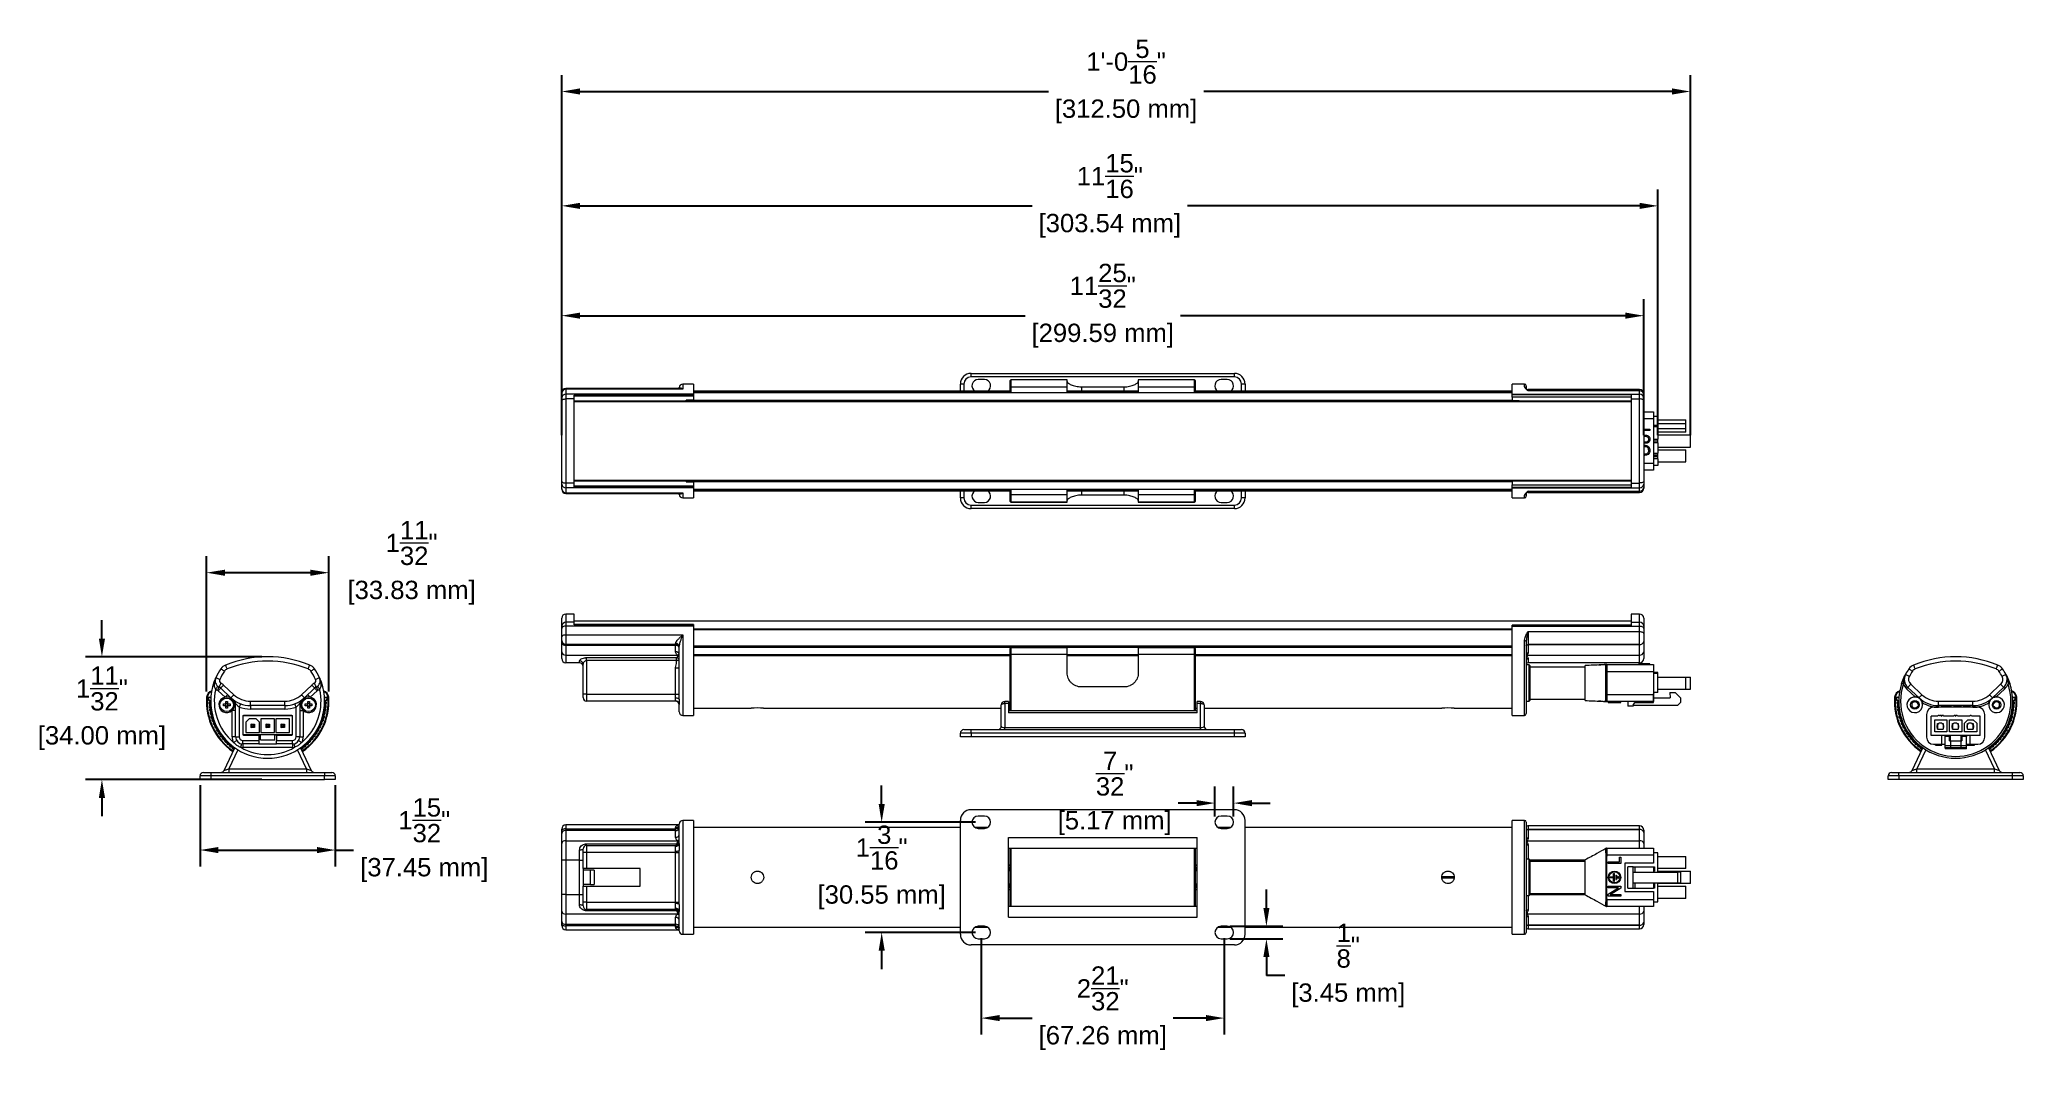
# Model space of a CAD drawing. Header units: inches. Extents: x 1.7 to 23.3, y 1.5 to 12.6.
import ezdxf

# ---------------------------------------------------------------- set-up
doc = ezdxf.new("R2010")
doc.units = ezdxf.units.IN
doc.header["$MEASUREMENT"] = 0
doc.layers.add('DIMENSIONS', color=1, linetype='Continuous', lineweight=15)
doc.styles.get("Standard").update_dxf_attribs({"font": 'Arial.ttf'})
doc.dimstyles.new('Big 1IN', dxfattribs={"dimtxt": 0.2, "dimasz": 0.2, "dimexe": 0.18, "dimexo": 0.0625, "dimgap": 0.09, "dimtad": 0, "dimtih": 1, "dimtoh": 1, "dimdec": 5, "dimzin": 0, "dimdsep": 46, "dimlunit": 4, "dimtxsty": 'Standard', "dimcen": 0.5, "dimadec": 0, "dimazin": 0, "dimtfac": 1, "dimtdec": 5, "dimtofl": 0, "dimtmove": 0, "dimatfit": 3, "dimfxl": 1, "dimtolj": 1, "dimtzin": 0, "dimarcsym": 0})

msp = doc.modelspace()

# ---------------------------------------------------------------- blocks, each defined once
blk = doc.blocks.new('*D7')
at = {"layer": 'Defpoints', "color": 0, "transparency": 16777216}
for p in [(4.179, 5.912), (2.372, 4.574), (4.179, 4.574)]:
    blk.add_point(p, dxfattribs=at)
at = {"layer": 'DIMENSIONS', "color": 0, "lineweight": -2, "transparency": 16777216}
for p, q in [((2.372, 6.112), (2.372, 6.312)), ((4.116, 5.912), (2.192, 5.912)), ((4.116, 4.574), (2.192, 4.574)), ((2.372, 4.374), (2.372, 4.174))]:
    blk.add_line(p, q, dxfattribs=at)
at = {"layer": 'DIMENSIONS', "color": 0, "transparency": 16777216}
for points in [[(2.339, 6.112), (2.406, 6.112), (2.372, 5.912)], [(2.339, 4.374), (2.406, 4.374), (2.372, 4.574)]]:
    blk.add_solid(points, dxfattribs=at)
at = {"layer": 'DIMENSIONS', "color": 0, "transparency": 16777216, "char_height": 0.2, "attachment_point": 5}
for s, insert in [('\\A1;1{\\H1x;\\S11/32;}"', (2.372, 5.567)), ('\\A1;[34.00 mm]', (2.372, 5.026))]:
    blk.add_mtext(s, dxfattribs=dict(at, insert=insert))
blk = doc.blocks.new('*D8')
at = {"layer": 'Defpoints', "color": 0, "transparency": 16777216}
for p in [(3.442, 4.574), (4.916, 4.574), (4.916, 3.805)]:
    blk.add_point(p, dxfattribs=at)
at = {"layer": 'DIMENSIONS', "color": 0, "lineweight": -2, "transparency": 16777216}
for p, q in [((3.442, 4.511), (3.442, 3.625)), ((4.916, 4.511), (4.916, 3.625)), ((3.642, 3.805), (4.716, 3.805)), ((4.916, 3.805), (5.116, 3.805))]:
    blk.add_line(p, q, dxfattribs=at)
at = {"layer": 'DIMENSIONS', "color": 0, "transparency": 16777216}
for points in [[(3.642, 3.838), (3.642, 3.771), (3.442, 3.805)], [(4.716, 3.838), (4.716, 3.771), (4.916, 3.805)]]:
    blk.add_solid(points, dxfattribs=at)
at = {"layer": 'DIMENSIONS', "color": 0, "transparency": 16777216, "char_height": 0.2, "attachment_point": 5}
for s, insert in [('\\A1;1{\\H1x;\\S15/32;}"', (5.886, 4.13)), ('\\A1;[37.45 mm]', (5.886, 3.588))]:
    blk.add_mtext(s, dxfattribs=dict(at, insert=insert))
blk = doc.blocks.new('*D9')
at = {"layer": 'Defpoints', "color": 0, "transparency": 16777216}
for p in [(3.513, 6.83), (3.513, 5.471), (4.845, 5.471)]:
    blk.add_point(p, dxfattribs=at)
at = {"layer": 'DIMENSIONS', "color": 0, "lineweight": -2, "transparency": 16777216}
for p, q in [((3.513, 5.534), (3.513, 7.01)), ((4.845, 5.534), (4.845, 7.01)), ((4.645, 6.83), (3.713, 6.83))]:
    blk.add_line(p, q, dxfattribs=at)
at = {"layer": 'DIMENSIONS', "color": 0, "transparency": 16777216}
for points in [[(3.713, 6.863), (3.713, 6.796), (3.513, 6.83)], [(4.645, 6.863), (4.645, 6.796), (4.845, 6.83)]]:
    blk.add_solid(points, dxfattribs=at)
at = {"layer": 'DIMENSIONS', "color": 0, "transparency": 16777216, "char_height": 0.2, "attachment_point": 5}
for s, insert in [('\\A1;1{\\H1x;\\S11/32;}"', (5.748, 7.154)), ('\\A1;[33.83 mm]', (5.748, 6.612))]:
    blk.add_mtext(s, dxfattribs=dict(at, insert=insert))
blk = doc.blocks.new('*D13')
at = {"layer": 'Defpoints', "color": 0, "transparency": 16777216}
for p in [(19.179, 9.633), (7.384, 8.266), (19.179, 8.266)]:
    blk.add_point(p, dxfattribs=at)
at = {"layer": 'DIMENSIONS', "color": 0, "lineweight": -2, "transparency": 16777216}
for p, q in [((7.384, 8.329), (7.384, 9.813)), ((19.179, 8.329), (19.179, 9.813)), ((7.584, 9.633), (12.435, 9.633)), ((18.979, 9.633), (14.129, 9.633))]:
    blk.add_line(p, q, dxfattribs=at)
at = {"layer": 'DIMENSIONS', "color": 0, "transparency": 16777216}
for points in [[(7.584, 9.667), (7.584, 9.6), (7.384, 9.633)], [(18.979, 9.667), (18.979, 9.6), (19.179, 9.633)]]:
    blk.add_solid(points, dxfattribs=at)
at = {"layer": 'DIMENSIONS', "color": 0, "transparency": 16777216, "char_height": 0.2, "attachment_point": 5}
for s, insert in [('\\A1;11{\\H1x;\\S25/32;}"', (13.282, 9.959)), ('\\A1;[299.59 mm]', (13.282, 9.416))]:
    blk.add_mtext(s, dxfattribs=dict(at, insert=insert))
blk = doc.blocks.new('*D14')
at = {"layer": 'Defpoints', "color": 0, "transparency": 16777216}
for p in [(7.384, 10.831), (7.384, 8.266), (19.334, 8.266)]:
    blk.add_point(p, dxfattribs=at)
at = {"layer": 'DIMENSIONS', "color": 0, "lineweight": -2, "transparency": 16777216}
for p, q in [((7.384, 8.329), (7.384, 11.011)), ((7.584, 10.831), (12.512, 10.831)), ((19.134, 10.831), (14.206, 10.831)), ((19.334, 8.329), (19.334, 11.011))]:
    blk.add_line(p, q, dxfattribs=at)
at = {"layer": 'DIMENSIONS', "color": 0, "transparency": 16777216}
for points in [[(7.584, 10.864), (7.584, 10.797), (7.384, 10.831)], [(19.134, 10.864), (19.134, 10.797), (19.334, 10.831)]]:
    blk.add_solid(points, dxfattribs=at)
at = {"layer": 'DIMENSIONS', "color": 0, "transparency": 16777216, "char_height": 0.2, "attachment_point": 5}
for s, insert in [('\\A1;11{\\H1x;\\S15/16;}"', (13.359, 11.156)), ('\\A1;[303.54 mm]', (13.359, 10.613))]:
    blk.add_mtext(s, dxfattribs=dict(at, insert=insert))
blk = doc.blocks.new('*D15')
at = {"layer": 'Defpoints', "color": 0, "transparency": 16777216}
for p in [(7.384, 12.078), (7.384, 8.266), (19.688, 8.266)]:
    blk.add_point(p, dxfattribs=at)
at = {"layer": 'DIMENSIONS', "color": 0, "lineweight": -2, "transparency": 16777216}
for p, q in [((7.384, 8.329), (7.384, 12.258)), ((19.688, 8.329), (19.688, 12.258)), ((7.584, 12.078), (12.689, 12.078)), ((19.488, 12.078), (14.383, 12.078))]:
    blk.add_line(p, q, dxfattribs=at)
at = {"layer": 'DIMENSIONS', "color": 0, "transparency": 16777216}
for points in [[(7.584, 12.112), (7.584, 12.045), (7.384, 12.078)], [(19.488, 12.112), (19.488, 12.045), (19.688, 12.078)]]:
    blk.add_solid(points, dxfattribs=at)
at = {"layer": 'DIMENSIONS', "color": 0, "transparency": 16777216, "char_height": 0.2, "attachment_point": 5}
for s, insert in [('\\A1;1\'-0{\\H1x;\\S5/16;}"', (13.536, 12.404)), ('\\A1;[312.50 mm]', (13.536, 11.861))]:
    blk.add_mtext(s, dxfattribs=dict(at, insert=insert))
blk = doc.blocks.new('*D16')
at = {"layer": 'Defpoints', "color": 0, "transparency": 16777216}
for p in [(11.958, 2.906), (14.606, 2.906), (11.958, 1.972)]:
    blk.add_point(p, dxfattribs=at)
at = {"layer": 'DIMENSIONS', "color": 0, "lineweight": -2, "transparency": 16777216}
for p, q in [((11.958, 2.843), (11.958, 1.792)), ((14.606, 2.843), (14.606, 1.792)), ((12.158, 1.972), (12.512, 1.972)), ((14.406, 1.972), (14.051, 1.972))]:
    blk.add_line(p, q, dxfattribs=at)
at = {"layer": 'DIMENSIONS', "color": 0, "transparency": 16777216}
for points in [[(12.158, 2.006), (12.158, 1.939), (11.958, 1.972)], [(14.406, 2.006), (14.406, 1.939), (14.606, 1.972)]]:
    blk.add_solid(points, dxfattribs=at)
at = {"layer": 'DIMENSIONS', "color": 0, "transparency": 16777216, "char_height": 0.2, "attachment_point": 5}
for s, insert in [('\\A1;2{\\H1x;\\S21/32;}"', (13.282, 2.296)), ('\\A1;[67.26 mm]', (13.282, 1.755))]:
    blk.add_mtext(s, dxfattribs=dict(at, insert=insert))
blk = doc.blocks.new('*D17')
at = {"layer": 'Defpoints', "color": 0, "transparency": 16777216}
for p in [(11.958, 4.108), (10.872, 2.906), (11.958, 2.906)]:
    blk.add_point(p, dxfattribs=at)
at = {"layer": 'DIMENSIONS', "color": 0, "lineweight": -2, "transparency": 16777216}
for p, q in [((10.872, 4.308), (10.872, 4.508)), ((11.895, 4.108), (10.692, 4.108)), ((11.895, 2.906), (10.692, 2.906)), ((10.872, 2.706), (10.872, 2.506))]:
    blk.add_line(p, q, dxfattribs=at)
at = {"layer": 'DIMENSIONS', "color": 0, "transparency": 16777216}
for points in [[(10.839, 4.308), (10.906, 4.308), (10.872, 4.108)], [(10.839, 2.706), (10.906, 2.706), (10.872, 2.906)]]:
    blk.add_solid(points, dxfattribs=at)
at = {"layer": 'DIMENSIONS', "color": 0, "transparency": 16777216, "char_height": 0.2, "attachment_point": 5}
for s, insert in [('\\A1;1{\\H1x;\\S3/16;}"', (10.872, 3.832)), ('\\A1;[30.55 mm]', (10.872, 3.29))]:
    blk.add_mtext(s, dxfattribs=dict(at, insert=insert))
blk = doc.blocks.new('*D18')
at = {"layer": 'Defpoints', "color": 0, "transparency": 16777216}
for p in [(14.606, 2.973), (14.606, 2.838), (15.066, 2.838)]:
    blk.add_point(p, dxfattribs=at)
at = {"layer": 'DIMENSIONS', "color": 0, "lineweight": -2, "transparency": 16777216}
for p, q in [((15.066, 3.173), (15.066, 3.373)), ((14.668, 2.973), (15.246, 2.973)), ((14.668, 2.838), (15.246, 2.838)), ((15.066, 2.638), (15.066, 2.438)), ((15.266, 2.438), (15.066, 2.438))]:
    blk.add_line(p, q, dxfattribs=at)
at = {"layer": 'DIMENSIONS', "color": 0, "transparency": 16777216}
for points in [[(15.033, 3.173), (15.099, 3.173), (15.066, 2.973)], [(15.033, 2.638), (15.099, 2.638), (15.066, 2.838)]]:
    blk.add_solid(points, dxfattribs=at)
at = {"layer": 'DIMENSIONS', "color": 0, "transparency": 16777216, "char_height": 0.2, "attachment_point": 5}
for s, insert in [('\\A1;{\\H1x;\\S1/8;}"', (15.958, 2.762)), ('\\A1;[3.45 mm]', (15.958, 2.22))]:
    blk.add_mtext(s, dxfattribs=dict(at, insert=insert))
blk = doc.blocks.new('*D19')
at = {"layer": 'Defpoints', "color": 0, "transparency": 16777216}
for p in [(14.504, 4.317), (14.504, 4.108), (14.708, 4.108)]:
    blk.add_point(p, dxfattribs=at)
at = {"layer": 'DIMENSIONS', "color": 0, "lineweight": -2, "transparency": 16777216}
for p, q in [((14.504, 4.171), (14.504, 4.497)), ((14.708, 4.171), (14.708, 4.497)), ((14.304, 4.317), (14.104, 4.317)), ((14.908, 4.317), (15.108, 4.317))]:
    blk.add_line(p, q, dxfattribs=at)
at = {"layer": 'DIMENSIONS', "color": 0, "transparency": 16777216}
for points in [[(14.304, 4.35), (14.304, 4.283), (14.504, 4.317)], [(14.908, 4.35), (14.908, 4.283), (14.708, 4.317)]]:
    blk.add_solid(points, dxfattribs=at)
at = {"layer": 'DIMENSIONS', "color": 0, "transparency": 16777216, "char_height": 0.2, "attachment_point": 5}
for s, insert in [('\\A1;{\\H1x;\\S7/32;}"', (13.412, 4.639)), ('\\A1;[5.17 mm]', (13.412, 4.099))]:
    blk.add_mtext(s, dxfattribs=dict(at, insert=insert))

# ---------------------------------------------------------------- dimensions: what is measured, and where the dimension line sits
at = {"layer": 'DIMENSIONS'}
for base, p1, p2, picture, middle in [((7.384211, 12.078431), (19.687532, 8.266457), (7.384211, 8.266457), '*D15', (13.535871, 12.078431)), ((7.384211, 10.830591), (19.334457, 8.266457), (7.384211, 8.266457), '*D14', (13.359334, 10.830591)), ((19.179258, 9.633436), (7.384211, 8.266457), (19.179258, 8.266457), '*D13', (13.281735, 9.633436)), ((14.503919, 4.316674), (14.707616, 4.108319), (14.503919, 4.108319), '*D19', (13.412282, 4.316674)), ((4.916124, 3.804803), (3.441744, 4.573866), (4.916124, 4.573866), '*D8', (5.885524, 3.804803)), ((11.957702, 1.972255), (14.605768, 2.905535), (11.957702, 2.905535), '*D16', (13.281735, 1.972255))]:
    dim = msp.add_linear_dim(base=base, p1=p1, p2=p2, dimstyle='Big 1IN', override={"dimpost": '\\X'}, dxfattribs=at)
    dim.commit()
    dim.dimension.update_dxf_attribs({"geometry": picture, "text_midpoint": middle})
dim = msp.add_linear_dim(base=(3.513028, 6.829756), p1=(4.84484, 5.471359), p2=(3.513028, 5.471359), dimstyle='Big 1IN', override={"dimpost": '\\X', "dimtmove": 1}, dxfattribs=at)
dim.commit()
dim.dimension.update_dxf_attribs({"geometry": '*D9', "text_midpoint": (5.748454, 6.829756), "dimtype": 160})
for base, p1, p2, picture, middle in [((2.372447, 4.573866), (4.178934, 5.912448), (4.178934, 4.573866), '*D7', (2.372447, 5.243157)), ((10.872231, 2.905535), (11.957702, 4.108319), (11.957702, 2.905535), '*D17', (10.872231, 3.506927))]:
    dim = msp.add_linear_dim(base=base, p1=p1, p2=p2, angle=90, dimstyle='Big 1IN', override={"dimpost": '\\X'}, dxfattribs=at)
    dim.commit()
    dim.dimension.update_dxf_attribs({"geometry": picture, "text_midpoint": middle})
dim = msp.add_linear_dim(base=(15.065892, 2.837635), p1=(14.605768, 2.973434), p2=(14.605768, 2.837635), angle=90, dimstyle='Big 1IN', override={"dimpost": '\\X', "dimtmove": 1}, dxfattribs=at)
dim.commit()
dim.dimension.update_dxf_attribs({"geometry": '*D18', "text_midpoint": (15.513609, 2.437635), "dimtype": 160})

# ---------------------------------------------------------------- linework, layer by layer
at = {"color": 7, "linetype": 'Continuous', "lineweight": 15}
for p, q in [((8.819792, 8.887249), (8.703394, 8.887249)), ((8.819792, 8.887249), (8.819792, 8.776548)), ((11.729755, 8.80965), (11.729755, 8.887249)), ((11.768554, 8.887249), (11.729755, 8.887249)), ((11.846153, 8.964848), (11.846153, 9.003647)), ((11.846153, 9.003647), (14.717316, 9.003647)), ((14.717316, 8.964848), (11.846153, 8.964848)), ((11.991651, 8.935748), (11.923752, 8.935748)), ((12.272948, 8.924619), (12.272948, 8.926048)), ((12.272948, 8.854931), (12.272948, 8.924619)), ((12.89374, 8.933808), (12.280708, 8.933808)), ((12.280708, 8.932362), (12.280708, 8.854931)), ((12.89374, 8.932362), (12.280708, 8.932362)), ((12.89374, 8.932362), (12.89374, 8.933808)), ((12.89374, 8.854931), (12.89374, 8.932362)), ((14.282762, 8.933808), (13.66973, 8.933808)), ((13.66973, 8.933808), (13.66973, 8.932362)), ((13.66973, 8.932362), (13.66973, 8.854931)), ((14.282762, 8.932362), (13.66973, 8.932362)), ((14.282762, 8.854931), (14.282762, 8.932362)), ((14.290522, 8.926048), (14.290522, 8.924619)), ((14.290522, 8.924619), (14.290522, 8.854931)), ((14.639717, 8.935748), (14.571818, 8.935748)), ((14.717316, 8.964848), (14.717316, 9.003647)), ((14.833715, 8.887249), (14.794915, 8.887249)), ((14.833715, 8.887249), (14.833715, 8.80965)), ((17.879475, 8.887249), (17.743677, 8.887249)), ((17.743677, 8.776548), (17.743677, 8.887249)), ((17.898875, 8.867849), (17.898875, 8.837251)), ((7.384211, 8.78935), (7.384211, 8.792125)), ((7.384211, 8.738291), (7.384211, 8.78935)), ((7.384211, 8.707234), (7.384211, 8.738291)), ((7.384211, 7.825679), (7.384211, 8.707234)), ((8.667952, 8.838685), (7.43077, 8.838685)), ((7.43077, 8.831747), (7.43077, 8.776548)), ((8.703394, 8.831747), (7.43077, 8.831747)), ((7.43077, 8.776548), (7.43077, 8.724787)), ((8.819792, 8.776548), (7.43077, 8.776548)), ((7.43077, 8.724787), (7.43077, 7.808126)), ((7.520009, 8.724787), (7.43077, 8.724787)), ((7.520009, 8.765609), (8.819792, 8.765609)), ((7.520009, 8.724787), (7.520009, 8.765609)), ((8.819792, 8.754475), (7.520009, 8.754475)), ((7.520009, 7.808126), (7.520009, 8.724787)), ((19.04346, 8.700112), (7.520009, 8.700112)), ((8.664594, 8.838685), (8.664594, 8.848449)), ((8.819792, 8.710454), (8.742193, 8.710454)), ((8.742193, 8.700112), (8.742193, 8.710454)), ((12.272948, 8.80965), (8.819792, 8.80965)), ((17.743677, 8.792143), (8.819792, 8.792143)), ((8.819792, 8.776548), (8.819792, 8.765609)), ((8.819792, 8.765609), (8.819792, 8.754475)), ((8.819792, 8.754475), (8.819792, 8.710454)), ((12.272948, 8.854931), (12.280708, 8.854931)), ((12.272948, 8.792143), (12.272948, 8.854931)), ((12.89374, 8.854931), (12.280708, 8.854931)), ((12.89374, 8.792143), (12.89374, 8.854931)), ((13.66973, 8.80965), (12.89374, 8.80965)), ((13.048938, 8.857229), (13.514532, 8.857229)), ((14.282762, 8.854931), (13.66973, 8.854931)), ((13.66973, 8.854931), (13.66973, 8.792143)), ((14.282762, 8.854931), (14.290522, 8.854931)), ((14.290522, 8.854931), (14.290522, 8.792143)), ((17.743677, 8.80965), (14.290522, 8.80965)), ((17.743677, 8.776548), (19.132699, 8.776548)), ((17.743677, 8.774843), (17.743677, 8.776548)), ((17.743677, 8.774843), (19.04346, 8.774843)), ((17.743677, 8.745469), (17.743677, 8.774843)), ((19.04346, 8.745469), (17.743677, 8.745469)), ((17.743677, 8.745469), (17.743677, 8.704936)), ((17.821276, 8.704936), (17.743677, 8.704936)), ((17.821276, 8.700112), (17.821276, 8.704936)), ((19.132699, 8.827151), (17.918275, 8.827151)), ((19.132699, 8.813282), (17.918275, 8.813282)), ((19.04346, 8.774843), (19.04346, 8.724787)), ((19.04346, 8.724787), (19.132699, 8.724787)), ((19.04346, 8.724787), (19.04346, 7.808126)), ((19.132699, 8.776548), (19.132699, 8.813282)), ((19.132699, 8.724787), (19.132699, 8.776548)), ((19.132699, 7.808126), (19.132699, 8.724787)), ((19.179258, 8.780592), (19.179258, 8.77227)), ((19.179258, 8.77227), (19.179258, 8.738291)), ((19.179258, 8.738291), (19.179258, 8.707234)), ((19.179258, 8.707234), (19.179258, 7.825679)), ((19.179258, 8.584613), (19.284017, 8.584613)), ((19.284017, 8.584613), (19.284017, 8.507014)), ((19.334457, 8.534173), (19.284017, 8.534173)), ((19.284017, 8.507014), (19.284017, 8.0259)), ((19.284017, 8.439115), (19.334457, 8.439115)), ((19.334457, 8.534173), (19.334457, 8.439115)), ((19.334457, 8.495374), (19.637093, 8.495374)), ((19.334457, 8.458514), (19.637093, 8.458514)), ((19.334457, 8.419715), (19.334457, 8.439115)), ((19.637093, 8.458514), (19.637093, 8.495374)), ((19.637093, 8.400315), (19.637093, 8.458514)), ((19.179258, 8.394921), (19.245217, 8.394921)), ((19.245217, 8.379307), (19.179258, 8.379307)), ((19.179258, 8.329624), (19.197487, 8.329624)), ((19.200016, 8.31401), (19.179258, 8.31401)), ((19.179258, 8.25723), (19.198906, 8.25723)), ((19.199217, 8.241616), (19.179258, 8.241616)), ((19.245217, 8.394921), (19.245217, 8.379307)), ((19.334457, 8.419715), (19.284017, 8.419715)), ((19.284017, 8.286827), (19.334457, 8.286827)), ((19.284017, 8.267427), (19.334457, 8.267427)), ((19.334457, 8.265487), (19.284017, 8.265487)), ((19.334457, 8.246087), (19.284017, 8.246087)), ((19.334457, 8.419715), (19.334457, 8.286827)), ((19.637093, 8.400315), (19.334457, 8.400315)), ((19.637093, 8.363456), (19.334457, 8.363456)), ((19.334457, 8.332416), (19.687532, 8.332416)), ((19.334457, 8.267427), (19.334457, 8.286827)), ((19.334457, 8.265487), (19.334457, 8.267427)), ((19.334457, 8.246087), (19.334457, 8.265487)), ((19.334457, 8.246087), (19.334457, 8.134538)), ((19.637093, 8.363456), (19.637093, 8.400315)), ((19.687532, 8.200498), (19.687532, 8.332416)), ((19.284017, 8.134538), (19.334457, 8.134538)), ((19.284017, 8.115139), (19.334457, 8.115139)), ((19.284017, 8.113199), (19.334457, 8.113199)), ((19.334457, 8.093799), (19.284017, 8.093799)), ((19.334457, 8.091859), (19.284017, 8.091859)), ((19.334457, 8.072459), (19.284017, 8.072459)), ((19.284017, 8.0259), (19.284017, 7.948301)), ((19.334457, 8.200498), (19.687532, 8.200498)), ((19.334457, 8.169458), (19.637093, 8.169458)), ((19.334457, 8.115139), (19.334457, 8.134538)), ((19.334457, 8.113199), (19.334457, 8.115139)), ((19.334457, 8.093799), (19.334457, 8.113199)), ((19.334457, 8.091859), (19.334457, 8.093799)), ((19.334457, 8.072459), (19.334457, 8.091859)), ((19.334457, 8.072459), (19.334457, 7.99874)), ((19.334457, 8.03754), (19.637093, 8.03754)), ((19.637093, 8.03754), (19.637093, 8.169458)), ((7.384211, 7.794623), (7.384211, 7.825679)), ((7.384211, 7.743563), (7.384211, 7.794623)), ((7.520009, 7.808126), (7.43077, 7.808126)), ((7.43077, 7.808126), (7.43077, 7.756366)), ((7.520009, 7.832802), (19.04346, 7.832802)), ((7.520009, 7.767305), (7.520009, 7.808126)), ((8.742193, 7.832802), (8.742193, 7.822459)), ((8.742193, 7.822459), (8.819792, 7.822459)), ((8.819792, 7.822459), (8.819792, 7.778439)), ((17.821276, 7.827978), (17.743677, 7.827978)), ((17.743677, 7.827978), (17.743677, 7.787444)), ((17.743677, 7.787444), (19.04346, 7.787444)), ((17.743677, 7.758071), (17.743677, 7.787444)), ((17.821276, 7.832802), (17.821276, 7.827978)), ((19.04346, 7.808126), (19.132699, 7.808126)), ((19.04346, 7.808126), (19.04346, 7.758071)), ((19.132699, 7.756366), (19.132699, 7.808126)), ((19.284017, 7.948301), (19.179258, 7.948301)), ((19.179258, 7.825679), (19.179258, 7.794623)), ((19.179258, 7.794623), (19.179258, 7.760643)), ((19.334457, 7.99874), (19.284017, 7.99874)), ((7.384211, 7.740788), (7.384211, 7.743563)), ((8.819792, 7.756366), (7.43077, 7.756366)), ((7.43077, 7.756366), (7.43077, 7.701167)), ((7.43077, 7.701167), (8.703394, 7.701167)), ((7.43077, 7.694229), (8.667952, 7.694229)), ((7.520009, 7.778439), (8.819792, 7.778439)), ((8.819792, 7.767305), (7.520009, 7.767305)), ((8.664594, 7.684464), (8.664594, 7.694229)), ((8.703394, 7.645665), (8.819792, 7.645665)), ((8.819792, 7.778439), (8.819792, 7.767305)), ((8.819792, 7.767305), (8.819792, 7.756366)), ((8.819792, 7.756366), (8.819792, 7.645665)), ((8.819792, 7.740771), (17.743677, 7.740771)), ((8.819792, 7.723264), (12.272948, 7.723264)), ((11.729755, 7.645665), (11.729755, 7.723264)), ((11.768554, 7.645665), (11.729755, 7.645665)), ((11.923752, 7.597165), (11.991651, 7.597165)), ((12.272948, 7.677982), (12.272948, 7.740771)), ((12.272948, 7.677982), (12.280708, 7.677982)), ((12.272948, 7.608294), (12.272948, 7.677982)), ((12.272948, 7.606865), (12.272948, 7.608294)), ((12.89374, 7.677982), (12.280708, 7.677982)), ((12.280708, 7.677982), (12.280708, 7.600551)), ((12.89374, 7.600551), (12.280708, 7.600551)), ((12.280708, 7.599105), (12.89374, 7.599105)), ((12.89374, 7.677982), (12.89374, 7.740771)), ((12.89374, 7.723264), (13.66973, 7.723264)), ((12.89374, 7.600551), (12.89374, 7.677982)), ((12.89374, 7.599105), (12.89374, 7.600551)), ((13.514532, 7.675684), (13.048938, 7.675684)), ((13.66973, 7.740771), (13.66973, 7.677982)), ((14.282762, 7.677982), (13.66973, 7.677982)), ((13.66973, 7.677982), (13.66973, 7.600551)), ((14.282762, 7.600551), (13.66973, 7.600551)), ((13.66973, 7.600551), (13.66973, 7.599105)), ((13.66973, 7.599105), (14.282762, 7.599105)), ((14.282762, 7.677982), (14.290522, 7.677982)), ((14.282762, 7.600551), (14.282762, 7.677982)), ((14.290522, 7.740771), (14.290522, 7.677982)), ((14.290522, 7.723264), (17.743677, 7.723264)), ((14.290522, 7.677982), (14.290522, 7.608294)), ((14.290522, 7.608294), (14.290522, 7.606865)), ((14.571818, 7.597165), (14.639717, 7.597165)), ((14.833715, 7.645665), (14.794915, 7.645665)), ((14.833715, 7.723264), (14.833715, 7.645665)), ((17.743677, 7.756366), (17.743677, 7.758071)), ((19.04346, 7.758071), (17.743677, 7.758071)), ((17.743677, 7.756366), (19.132699, 7.756366)), ((17.743677, 7.645665), (17.743677, 7.756366)), ((17.743677, 7.645665), (17.879475, 7.645665)), ((17.898875, 7.695663), (17.898875, 7.665065)), ((17.918275, 7.719631), (19.132699, 7.719631)), ((17.918275, 7.705762), (19.132699, 7.705762)), ((19.132699, 7.719631), (19.132699, 7.756366)), ((19.179258, 7.760643), (19.179258, 7.752322)), ((11.846153, 7.568066), (14.717316, 7.568066)), ((11.846153, 7.529266), (11.846153, 7.568066)), ((14.717316, 7.529266), (11.846153, 7.529266)), ((14.717316, 7.529266), (14.717316, 7.568066)), ((7.384211, 6.246126), (7.384211, 6.332394)), ((7.520009, 6.378953), (7.43077, 6.378953)), ((7.43077, 6.28925), (7.43077, 6.247781)), ((7.520009, 6.28925), (7.43077, 6.28925)), ((7.520009, 6.28925), (7.520009, 6.378953)), ((19.04346, 6.301354), (7.520009, 6.301354)), ((7.520009, 6.261277), (7.520009, 6.28925)), ((19.132699, 6.378953), (19.04346, 6.378953)), ((19.04346, 6.378953), (19.04346, 6.28925)), ((19.04346, 6.28925), (19.132699, 6.28925)), ((19.04346, 6.28925), (19.04346, 6.250174)), ((19.132699, 6.247781), (19.132699, 6.28925)), ((19.179258, 6.332394), (19.179258, 6.246126)), ((7.384211, 6.221245), (7.384211, 6.246126)), ((7.384211, 6.131289), (7.384211, 6.221245)), ((7.384211, 6.090822), (7.384211, 6.131289)), ((7.384211, 6.070778), (7.384211, 6.090822)), ((7.384211, 5.965459), (7.384211, 6.070778)), ((7.43077, 6.247781), (7.43077, 6.150532)), ((8.819792, 6.247781), (7.43077, 6.247781)), ((7.43077, 6.150532), (8.703394, 6.150532)), ((7.43077, 6.150532), (7.43077, 6.049364)), ((8.819792, 6.263714), (7.520009, 6.263714)), ((8.819792, 6.261277), (7.520009, 6.261277)), ((8.625795, 6.049364), (8.625795, 6.057467)), ((8.819792, 6.263714), (8.819792, 6.261277)), ((8.819792, 6.261277), (8.819792, 6.247781)), ((8.819792, 6.247781), (8.819792, 5.273167)), ((17.743677, 6.208819), (8.819792, 6.208819)), ((19.04346, 6.258118), (17.743677, 6.258118)), ((17.743677, 6.250174), (17.743677, 6.258118)), ((19.04346, 6.250174), (17.743677, 6.250174)), ((17.743677, 6.247781), (17.743677, 6.250174)), ((17.743677, 5.273167), (17.743677, 6.247781)), ((17.743677, 6.247781), (19.132699, 6.247781)), ((17.898875, 6.083345), (17.898875, 5.292567)), ((17.918275, 6.187837), (19.132699, 6.187837)), ((17.918275, 6.187837), (17.918275, 6.045757)), ((19.132699, 6.187837), (19.132699, 6.247781)), ((19.132699, 6.045757), (19.132699, 6.187837)), ((19.179258, 6.246126), (19.179258, 6.221245)), ((19.179258, 6.221245), (19.179258, 6.165797)), ((19.179258, 6.165797), (19.179258, 6.080549)), ((19.179258, 6.080549), (19.179258, 6.079558)), ((19.179258, 6.079558), (19.179258, 5.965459)), ((7.384211, 5.893959), (7.384211, 5.965459)), ((7.43077, 6.049364), (8.625795, 6.049364)), ((7.43077, 6.049364), (7.43077, 6.036836)), ((8.625795, 6.036836), (7.43077, 6.036836)), ((7.43077, 6.036836), (7.43077, 5.931517)), ((7.43077, 5.931517), (8.644889, 5.931517)), ((7.43077, 5.931517), (7.43077, 5.8474)), ((7.578208, 5.8474), (7.43077, 5.8474)), ((7.578208, 5.8474), (7.578208, 5.867255)), ((7.655808, 5.903656), (8.634758, 5.903656)), ((7.655808, 5.871888), (7.655808, 5.903656)), ((8.634758, 5.871888), (7.655808, 5.871888)), ((7.655808, 5.871888), (7.655808, 5.505964)), ((8.625795, 6.036836), (8.625795, 6.049364)), ((8.625795, 5.966882), (8.625795, 6.036836)), ((8.634758, 5.871888), (8.634758, 5.903656)), ((8.664594, 5.44569), (8.664594, 6.026971)), ((17.743677, 6.021998), (8.819792, 6.021998)), ((8.819792, 5.928879), (12.272948, 5.928879)), ((12.272948, 5.937353), (12.272948, 6.002598)), ((12.272948, 5.324321), (12.272948, 5.937353)), ((12.280708, 6.010358), (12.280708, 5.937864)), ((12.89374, 6.010358), (12.280708, 6.010358)), ((12.89374, 5.937864), (12.280708, 5.937864)), ((12.89374, 5.937864), (12.89374, 6.010358)), ((12.89374, 5.738761), (12.89374, 5.937864)), ((12.89374, 5.928879), (13.66973, 5.928879)), ((14.282762, 6.010358), (13.66973, 6.010358)), ((13.66973, 6.010358), (13.66973, 5.937864)), ((13.66973, 5.937864), (13.66973, 5.738761)), ((14.282762, 5.937864), (13.66973, 5.937864)), ((14.282762, 5.937864), (14.282762, 6.010358)), ((14.290522, 6.002598), (14.290522, 5.937353)), ((14.290522, 5.937353), (14.290522, 5.324321)), ((14.290522, 5.928879), (17.743677, 5.928879)), ((17.911221, 5.931517), (19.132699, 5.931517)), ((17.918275, 6.045757), (19.132699, 6.045757)), ((17.918275, 6.045757), (17.918275, 6.045616)), ((17.918275, 6.045616), (17.918275, 5.954209)), ((19.132699, 6.045616), (17.918275, 6.045616)), ((17.918275, 5.8958), (17.918275, 5.8474)), ((19.132699, 5.8474), (17.918275, 5.8474)), ((19.132699, 6.045616), (19.132699, 6.045757)), ((19.132699, 5.931517), (19.132699, 6.045616)), ((19.132699, 5.8474), (19.132699, 5.931517)), ((19.179258, 5.965459), (19.179258, 5.893959)), ((7.617008, 5.505964), (7.617008, 5.830937)), ((8.625795, 5.505964), (8.625795, 5.792718)), ((8.625795, 5.792718), (8.664594, 5.792718)), ((17.929915, 5.82412), (17.898875, 5.82412)), ((17.937674, 5.81636), (17.937674, 5.436125)), ((18.539067, 5.80084), (17.937674, 5.80084)), ((18.539067, 5.436125), (18.539067, 5.81636)), ((18.775147, 5.828), (18.774849, 5.828)), ((18.775163, 5.828), (19.284017, 5.828)), ((19.284017, 5.750401), (18.777309, 5.750401)), ((19.1274, 5.828), (19.1274, 5.8377)), ((19.188394, 5.828), (19.188394, 5.8377)), ((19.199217, 5.8377), (19.194626, 5.8377)), ((19.246637, 5.828), (19.246637, 5.8377)), ((19.284017, 5.828), (19.284017, 5.750401)), ((19.284017, 5.750401), (19.284017, 5.502084)), ((19.334457, 5.740701), (19.284017, 5.740701)), ((19.334457, 5.731001), (19.284017, 5.731001)), ((19.334457, 5.731001), (19.334457, 5.740701)), ((19.334457, 5.521484), (19.334457, 5.731001)), ((19.334457, 5.692202), (19.637093, 5.692202)), ((19.637093, 5.560283), (19.637093, 5.692202)), ((19.637093, 5.692202), (19.687532, 5.692202)), ((19.687532, 5.560283), (19.687532, 5.692202)), ((3.554262, 5.427455), (3.531534, 5.440577)), ((3.535414, 5.447297), (3.558142, 5.434175)), ((3.539495, 5.466254), (3.539495, 5.474014)), ((3.559356, 5.466254), (3.539495, 5.466254)), ((3.544757, 5.421967), (3.554262, 5.427455)), ((3.558142, 5.420734), (3.548637, 5.415246)), ((3.714732, 5.472093), (3.640232, 5.542047)), ((3.778954, 5.465013), (3.66679, 5.570332)), ((3.698661, 5.604274), (3.810824, 5.498954)), ((3.723428, 5.425515), (3.742052, 5.425515)), ((3.723428, 5.402936), (3.723428, 5.425515)), ((3.742052, 5.425515), (3.742052, 5.402936)), ((3.772663, 5.47092), (3.772663, 5.467676)), ((3.991424, 5.427455), (4.366444, 5.427455)), ((3.991424, 5.380895), (3.991424, 5.427455)), ((4.366444, 5.380895), (4.366444, 5.427455)), ((4.547044, 5.498954), (4.659207, 5.604274)), ((4.691078, 5.570332), (4.578914, 5.465013)), ((4.585205, 5.47092), (4.585205, 5.467676)), ((4.615816, 5.425515), (4.63444, 5.425515)), ((4.615816, 5.402936), (4.615816, 5.425515)), ((4.63444, 5.425515), (4.63444, 5.402936)), ((4.717637, 5.542047), (4.643136, 5.472093)), ((4.818373, 5.466254), (4.798512, 5.466254)), ((4.799726, 5.434175), (4.822454, 5.447297)), ((4.809231, 5.415246), (4.799726, 5.420734)), ((4.826334, 5.440577), (4.803606, 5.427455)), ((4.803606, 5.427455), (4.813111, 5.421967)), ((4.818373, 5.474014), (4.818373, 5.466254)), ((7.617008, 5.467165), (7.617008, 5.505964)), ((7.655808, 5.505964), (7.617008, 5.505964)), ((7.655808, 5.505964), (8.625795, 5.505964)), ((7.655808, 5.505964), (7.655808, 5.428365)), ((8.625795, 5.428365), (7.655808, 5.428365)), ((8.625795, 5.505964), (8.664594, 5.505964)), ((8.625795, 5.465781), (8.625795, 5.505964)), ((8.625795, 5.428365), (8.625795, 5.429835)), ((12.253548, 5.426033), (12.214749, 5.426033)), ((12.253548, 5.426033), (12.253548, 5.403631)), ((13.514532, 5.583563), (13.048938, 5.583563)), ((14.348721, 5.426033), (14.309921, 5.426033)), ((14.309921, 5.403631), (14.309921, 5.426033)), ((17.898875, 5.428365), (17.929915, 5.428365)), ((17.937674, 5.451645), (18.539067, 5.451645)), ((19.284017, 5.424485), (18.775163, 5.424485)), ((18.777309, 5.502084), (19.284017, 5.502084)), ((18.792935, 5.414785), (18.792935, 5.424485)), ((18.792935, 5.414785), (18.913828, 5.414785)), ((18.913828, 5.414785), (18.913828, 5.424485)), ((18.913828, 5.414785), (18.928733, 5.414785)), ((18.928733, 5.414785), (18.928733, 5.424485)), ((19.004661, 5.424485), (19.004661, 5.374046)), ((19.06286, 5.385686), (19.08226, 5.412845)), ((19.08226, 5.412845), (19.285957, 5.412845)), ((19.334457, 5.521484), (19.284017, 5.521484)), ((19.284017, 5.502084), (19.284017, 5.424485)), ((19.285957, 5.412845), (19.285957, 5.509844)), ((19.285957, 5.463285), (19.467587, 5.463285)), ((19.334457, 5.560283), (19.637093, 5.560283)), ((19.462495, 5.521484), (19.467587, 5.463285)), ((19.462495, 5.521484), (19.520694, 5.521484)), ((19.578894, 5.463285), (19.520694, 5.521484)), ((19.578894, 5.412845), (19.551733, 5.385686)), ((19.578894, 5.463285), (19.578894, 5.412845)), ((19.637093, 5.560283), (19.687532, 5.560283)), ((21.955109, 5.427455), (21.932381, 5.440577)), ((21.936261, 5.447297), (21.958989, 5.434175)), ((21.940342, 5.466254), (21.940342, 5.474014)), ((21.960203, 5.466254), (21.940342, 5.466254)), ((21.945604, 5.421967), (21.955109, 5.427455)), ((21.958989, 5.420734), (21.949484, 5.415246)), ((22.142355, 5.473562), (22.04512, 5.564863)), ((22.179801, 5.465013), (22.058287, 5.579111)), ((22.090158, 5.613053), (22.211671, 5.498954)), ((22.175912, 5.408055), (22.163952, 5.408055)), ((22.17351, 5.47092), (22.17351, 5.467676)), ((22.392271, 5.427455), (22.767291, 5.427455)), ((22.392271, 5.380895), (22.392271, 5.427455)), ((22.767291, 5.380895), (22.767291, 5.427455)), ((22.947891, 5.498954), (23.069404, 5.613053)), ((23.101275, 5.579111), (22.979761, 5.465013)), ((22.99561, 5.408055), (22.98365, 5.408055)), ((22.986052, 5.47092), (22.986052, 5.467676)), ((23.114442, 5.564863), (23.017207, 5.473562)), ((23.21922, 5.466254), (23.199359, 5.466254)), ((23.200573, 5.434175), (23.223301, 5.447297)), ((23.210078, 5.415246), (23.200573, 5.420734)), ((23.227181, 5.440577), (23.204453, 5.427455)), ((23.204453, 5.427455), (23.213958, 5.421967)), ((23.21922, 5.474014), (23.21922, 5.466254)), ((3.555402, 5.389738), (3.545583, 5.394642)), ((3.546245, 5.383686), (3.555402, 5.389738)), ((3.558817, 5.352159), (3.548719, 5.356461)), ((3.54905, 5.401584), (3.558869, 5.39668)), ((3.550042, 5.345565), (3.558817, 5.352159)), ((3.55968, 5.383264), (3.550524, 5.377212)), ((3.551761, 5.3636), (3.561858, 5.359298)), ((3.564494, 5.314854), (3.554156, 5.318539)), ((3.563478, 5.345955), (3.554704, 5.339362)), ((3.556134, 5.307743), (3.564494, 5.314854)), ((3.556761, 5.325848), (3.567099, 5.322164)), ((3.569522, 5.308943), (3.561162, 5.301832)), ((3.572414, 5.277961), (3.561872, 5.281014)), ((3.564031, 5.288468), (3.574573, 5.285414)), ((3.564498, 5.270358), (3.572414, 5.277961)), ((3.577789, 5.272364), (3.569874, 5.264761)), ((3.582547, 5.241613), (3.571839, 5.244024)), ((3.573544, 5.251595), (3.584252, 5.249183)), ((3.575105, 5.233546), (3.582547, 5.241613)), ((3.58825, 5.236351), (3.580808, 5.228284)), ((3.594856, 5.205943), (3.584022, 5.207703)), ((3.585267, 5.215363), (3.5961, 5.213602)), ((3.587914, 5.197441), (3.594856, 5.205943)), ((3.600867, 5.201035), (3.593925, 5.192533)), ((3.69588, 5.379343), (3.69588, 5.397967)), ((3.69588, 5.397967), (3.718458, 5.397967)), ((3.718458, 5.379343), (3.69588, 5.379343)), ((3.719094, 5.390666), (3.719094, 5.397967)), ((3.719094, 5.379343), (3.719094, 5.386644)), ((3.723428, 5.402301), (3.730729, 5.402301)), ((3.730729, 5.375009), (3.723428, 5.375009)), ((3.723428, 5.351796), (3.723428, 5.374374)), ((3.742052, 5.351796), (3.723428, 5.351796)), ((3.734751, 5.402301), (3.742052, 5.402301)), ((3.742052, 5.375009), (3.734751, 5.375009)), ((3.742052, 5.374374), (3.742052, 5.351796)), ((3.746386, 5.397967), (3.746386, 5.390666)), ((3.746386, 5.386644), (3.746386, 5.379343)), ((3.747021, 5.397967), (3.769599, 5.397967)), ((3.769599, 5.379343), (3.747021, 5.379343)), ((3.769599, 5.397967), (3.769599, 5.379343)), ((3.829739, 5.326213), (3.790939, 5.326213)), ((3.790939, 5.03946), (3.790939, 5.326213)), ((3.829739, 5.03946), (3.829739, 5.405384)), ((3.868538, 5.364433), (3.868538, 5.03946)), ((3.907338, 5.264497), (3.907338, 5.066619)), ((3.911217, 5.272257), (4.446651, 5.272257)), ((3.911217, 5.062739), (3.911217, 5.272257)), ((4.442771, 5.272257), (3.915097, 5.272257)), ((3.979117, 5.237337), (3.942257, 5.200477)), ((3.942257, 5.200477), (3.942257, 5.086019)), ((4.052836, 5.237337), (3.979117, 5.237337)), ((4.366444, 5.380895), (3.991424, 5.380895)), ((3.991424, 5.380895), (3.991424, 5.342096)), ((4.366444, 5.342096), (3.991424, 5.342096)), ((4.089695, 5.200477), (4.052836, 5.237337)), ((4.089695, 5.086019), (4.089695, 5.200477)), ((4.252653, 5.237337), (4.105215, 5.237337)), ((4.105215, 5.237337), (4.105215, 5.086019)), ((4.252653, 5.086019), (4.252653, 5.237337)), ((4.415611, 5.237337), (4.268173, 5.237337)), ((4.268173, 5.237337), (4.268173, 5.086019)), ((4.366444, 5.380895), (4.366444, 5.342096)), ((4.415611, 5.086019), (4.415611, 5.237337)), ((4.446651, 5.272257), (4.446651, 5.062739)), ((4.450531, 5.066619), (4.450531, 5.264497)), ((4.48933, 5.03946), (4.48933, 5.364433)), ((4.52813, 5.405384), (4.52813, 5.03946)), ((4.52813, 5.326213), (4.566929, 5.326213)), ((4.566929, 5.326213), (4.566929, 5.03946)), ((4.588269, 5.397967), (4.610847, 5.397967)), ((4.588269, 5.379343), (4.588269, 5.397967)), ((4.610847, 5.379343), (4.588269, 5.379343)), ((4.611482, 5.390666), (4.611482, 5.397967)), ((4.611482, 5.379343), (4.611482, 5.386644)), ((4.615816, 5.402301), (4.623117, 5.402301)), ((4.623117, 5.375009), (4.615816, 5.375009)), ((4.615816, 5.351796), (4.615816, 5.374374)), ((4.63444, 5.351796), (4.615816, 5.351796)), ((4.627139, 5.402301), (4.63444, 5.402301)), ((4.63444, 5.375009), (4.627139, 5.375009)), ((4.63444, 5.374374), (4.63444, 5.351796)), ((4.638774, 5.397967), (4.638774, 5.390666)), ((4.638774, 5.386644), (4.638774, 5.379343)), ((4.63941, 5.397967), (4.661988, 5.397967)), ((4.661988, 5.379343), (4.63941, 5.379343)), ((4.661988, 5.397967), (4.661988, 5.379343)), ((4.763943, 5.192533), (4.757002, 5.201035)), ((4.761768, 5.213602), (4.772601, 5.215363)), ((4.773846, 5.207703), (4.763012, 5.205943)), ((4.763012, 5.205943), (4.769954, 5.197441)), ((4.77706, 5.228284), (4.769618, 5.236351)), ((4.773616, 5.249183), (4.784324, 5.251595)), ((4.786029, 5.244024), (4.775321, 5.241613)), ((4.775321, 5.241613), (4.782763, 5.233546)), ((4.787994, 5.264761), (4.780079, 5.272364)), ((4.783295, 5.285414), (4.793837, 5.288468)), ((4.795996, 5.281014), (4.785454, 5.277961)), ((4.785454, 5.277961), (4.79337, 5.270358)), ((4.796706, 5.301832), (4.788346, 5.308943)), ((4.790769, 5.322164), (4.801107, 5.325848)), ((4.803712, 5.318539), (4.793374, 5.314854)), ((4.793374, 5.314854), (4.801734, 5.307743)), ((4.803164, 5.339362), (4.79439, 5.345955)), ((4.79601, 5.359298), (4.806107, 5.3636)), ((4.807344, 5.377212), (4.798188, 5.383264)), ((4.798999, 5.39668), (4.808818, 5.401584)), ((4.809149, 5.356461), (4.799051, 5.352159)), ((4.799051, 5.352159), (4.807826, 5.345565)), ((4.812285, 5.394642), (4.802466, 5.389738)), ((4.802466, 5.389738), (4.811623, 5.383686)), ((8.664594, 5.311967), (8.664594, 5.391771)), ((8.703394, 5.273167), (8.819792, 5.273167)), ((8.819792, 5.350766), (9.450284, 5.350766)), ((9.585228, 5.350766), (12.175949, 5.350766)), ((12.175949, 5.156769), (12.175949, 5.387234)), ((12.214749, 5.403631), (12.214749, 5.140371)), ((12.253548, 5.403631), (12.214749, 5.403631)), ((12.253548, 5.403631), (12.253548, 5.301011)), ((12.272948, 5.352001), (12.253548, 5.352001)), ((14.309921, 5.323414), (12.253548, 5.323414)), ((14.309921, 5.301011), (12.253548, 5.301011)), ((14.290522, 5.352001), (14.309921, 5.352001)), ((14.309921, 5.301011), (14.309921, 5.403631)), ((14.348721, 5.403631), (14.309921, 5.403631)), ((14.348721, 5.140371), (14.348721, 5.403631)), ((14.38752, 5.387234), (14.38752, 5.156769)), ((14.38752, 5.350766), (16.977387, 5.350766)), ((17.112331, 5.350766), (17.743677, 5.350766)), ((17.743677, 5.273167), (17.879475, 5.273167)), ((19.06286, 5.374046), (19.004661, 5.374046)), ((19.06286, 5.385686), (19.06286, 5.374046)), ((19.06286, 5.385686), (19.551733, 5.385686)), ((21.956249, 5.389738), (21.94643, 5.394642)), ((21.947092, 5.383686), (21.956249, 5.389738)), ((21.959664, 5.352159), (21.949566, 5.356461)), ((21.949897, 5.401584), (21.959716, 5.39668)), ((21.950889, 5.345565), (21.959664, 5.352159)), ((21.960527, 5.383264), (21.951371, 5.377212)), ((21.952608, 5.3636), (21.962705, 5.359298)), ((21.965341, 5.314854), (21.955003, 5.318539)), ((21.964325, 5.345955), (21.955551, 5.339362)), ((21.956981, 5.307743), (21.965341, 5.314854)), ((21.957608, 5.325848), (21.967946, 5.322164)), ((21.970369, 5.308943), (21.962009, 5.301832)), ((21.973261, 5.277961), (21.962719, 5.281014)), ((21.964878, 5.288468), (21.97542, 5.285414)), ((21.965345, 5.270358), (21.973261, 5.277961)), ((21.978636, 5.272364), (21.970721, 5.264761)), ((21.983394, 5.241613), (21.972686, 5.244024)), ((21.974391, 5.251595), (21.985099, 5.249183)), ((21.975952, 5.233546), (21.983394, 5.241613)), ((21.989097, 5.236351), (21.981655, 5.228284)), ((21.995703, 5.205943), (21.984869, 5.207703)), ((21.986114, 5.215363), (21.996947, 5.213602)), ((21.988761, 5.197441), (21.995703, 5.205943)), ((22.001713, 5.201035), (21.994772, 5.192533)), ((22.163952, 5.369255), (22.175912, 5.369255)), ((22.171216, 5.391869), (22.171216, 5.400295)), ((22.179418, 5.380453), (22.173489, 5.386382)), ((22.261625, 5.283896), (22.261625, 5.03558)), ((22.312064, 5.054979), (22.312064, 5.264497)), ((22.385783, 5.264497), (22.312064, 5.264497)), ((22.820338, 5.361495), (22.339224, 5.361495)), ((22.350864, 5.225697), (22.482782, 5.225697)), ((22.350864, 5.093779), (22.350864, 5.225697)), ((22.767291, 5.380895), (22.392271, 5.380895)), ((22.392271, 5.361495), (22.392271, 5.380895)), ((22.398393, 5.190778), (22.394513, 5.186898)), ((22.398393, 5.190778), (22.427493, 5.190778)), ((22.405183, 5.264497), (22.407123, 5.264497)), ((22.422927, 5.361495), (22.422927, 5.371195)), ((22.426523, 5.264497), (22.428463, 5.264497)), ((22.427493, 5.190778), (22.431373, 5.186898)), ((22.559411, 5.264497), (22.447863, 5.264497)), ((22.477755, 5.361495), (22.477755, 5.371195)), ((22.482782, 5.225697), (22.482782, 5.093779)), ((22.513822, 5.225697), (22.64574, 5.225697)), ((22.513822, 5.093779), (22.513822, 5.225697)), ((22.533647, 5.361495), (22.533647, 5.371195)), ((22.55494, 5.361495), (22.55494, 5.371195)), ((22.561351, 5.190778), (22.557471, 5.186898)), ((22.561351, 5.190778), (22.590451, 5.190778)), ((22.578811, 5.264497), (22.580751, 5.264497)), ((22.590451, 5.190778), (22.594331, 5.186898)), ((22.59799, 5.361495), (22.59799, 5.371195)), ((22.733039, 5.264497), (22.600151, 5.264497)), ((22.642948, 5.361495), (22.642948, 5.371195)), ((22.64574, 5.225697), (22.64574, 5.093779)), ((22.659982, 5.361495), (22.659982, 5.371195)), ((22.692631, 5.371195), (22.659982, 5.371195)), ((22.67678, 5.188838), (22.713639, 5.225697)), ((22.692631, 5.361495), (22.692631, 5.371195)), ((22.708245, 5.371195), (22.692631, 5.371195)), ((22.708245, 5.361495), (22.708245, 5.371195)), ((22.742313, 5.371195), (22.708245, 5.371195)), ((22.713639, 5.225697), (22.771838, 5.225697)), ((22.724309, 5.190778), (22.720429, 5.186898)), ((22.724309, 5.190778), (22.753409, 5.190778)), ((22.742313, 5.361495), (22.742313, 5.371195)), ((22.847498, 5.264497), (22.752439, 5.264497)), ((22.753409, 5.190778), (22.757289, 5.186898)), ((22.767291, 5.361495), (22.767291, 5.380895)), ((22.771838, 5.225697), (22.808698, 5.188838)), ((22.847498, 5.054979), (22.847498, 5.264497)), ((22.897937, 5.03558), (22.897937, 5.283896)), ((22.986073, 5.386382), (22.980144, 5.380453)), ((22.98365, 5.369255), (22.99561, 5.369255)), ((22.988346, 5.400295), (22.988346, 5.391869)), ((23.16479, 5.192533), (23.157849, 5.201035)), ((23.162615, 5.213602), (23.173448, 5.215363)), ((23.174693, 5.207703), (23.163859, 5.205943)), ((23.163859, 5.205943), (23.170801, 5.197441)), ((23.177907, 5.228284), (23.170465, 5.236351)), ((23.174463, 5.249183), (23.185171, 5.251595)), ((23.186876, 5.244024), (23.176168, 5.241613)), ((23.176168, 5.241613), (23.18361, 5.233546)), ((23.188841, 5.264761), (23.180926, 5.272364)), ((23.184142, 5.285414), (23.194684, 5.288468)), ((23.196843, 5.281014), (23.186301, 5.277961)), ((23.186301, 5.277961), (23.194217, 5.270358)), ((23.197553, 5.301832), (23.189193, 5.308943)), ((23.191616, 5.322164), (23.201954, 5.325848)), ((23.204559, 5.318539), (23.194221, 5.314854)), ((23.194221, 5.314854), (23.202581, 5.307743)), ((23.204011, 5.339362), (23.195237, 5.345955)), ((23.196857, 5.359298), (23.206954, 5.3636)), ((23.208191, 5.377212), (23.199035, 5.383264)), ((23.199846, 5.39668), (23.209665, 5.401584)), ((23.209996, 5.356461), (23.199898, 5.352159)), ((23.199898, 5.352159), (23.208673, 5.345565)), ((23.213132, 5.394642), (23.203313, 5.389738)), ((23.203313, 5.389738), (23.21247, 5.383686)), ((3.609296, 5.171081), (3.598376, 5.172184)), ((3.599156, 5.179905), (3.610076, 5.178802)), ((3.60288, 5.162176), (3.609296, 5.171081)), ((3.615592, 5.166545), (3.609177, 5.15764)), ((3.625815, 5.137155), (3.614848, 5.137597)), ((3.61516, 5.145351), (3.626127, 5.144909)), ((3.619948, 5.127879), (3.625815, 5.137155)), ((3.632373, 5.133008), (3.626507, 5.123731)), ((3.633222, 5.111825), (3.644195, 5.112046)), ((3.644352, 5.104288), (3.633378, 5.104067)), ((3.639056, 5.094674), (3.644352, 5.104288)), ((3.651149, 5.100544), (3.645853, 5.090931)), ((3.653275, 5.079452), (3.664215, 5.080335)), ((3.664839, 5.0726), (3.653899, 5.071717)), ((3.660134, 5.062685), (3.664839, 5.0726)), ((3.67185, 5.069274), (3.667145, 5.059358)), ((3.675246, 5.048348), (3.686112, 5.049891)), ((3.687203, 5.042208), (3.676336, 5.040666)), ((3.683105, 5.032026), (3.687203, 5.042208)), ((3.694401, 5.03931), (3.690304, 5.029128)), ((3.699054, 5.018628), (3.709808, 5.020824)), ((3.71136, 5.01322), (3.700607, 5.011025)), ((3.707885, 5.00281), (3.71136, 5.01322)), ((3.718721, 5.010763), (3.715245, 5.000352)), ((3.724614, 4.9904), (3.735216, 4.99324)), ((3.737224, 4.985745), (3.726623, 4.982904)), ((3.734384, 4.975143), (3.737224, 4.985745)), ((3.74472, 4.983736), (3.741879, 4.973135)), ((3.829739, 5.03946), (3.790939, 5.03946)), ((3.829739, 5.03946), (3.868538, 5.03946)), ((3.911217, 5.093779), (3.907338, 5.093779)), ((3.907338, 4.961861), (3.907338, 5.00066)), ((3.907338, 5.00066), (4.081935, 5.00066)), ((4.101335, 5.062739), (3.911217, 5.062739)), ((3.911217, 5.059899), (3.911217, 5.062739)), ((3.915097, 5.058859), (4.081935, 5.058859)), ((3.942257, 5.086019), (4.089695, 5.086019)), ((4.006276, 5.169438), (3.996576, 5.179138)), ((3.996576, 5.179138), (4.035376, 5.179138)), ((3.996576, 5.179138), (3.996576, 5.140338)), ((3.996576, 5.140338), (4.006276, 5.150038)), ((4.035376, 5.140338), (3.996576, 5.140338)), ((4.006276, 5.169438), (4.025676, 5.169438)), ((4.006276, 5.150038), (4.006276, 5.169438)), ((4.025676, 5.150038), (4.006276, 5.150038)), ((4.025676, 5.169438), (4.035376, 5.179138)), ((4.025676, 5.150038), (4.025676, 5.169438)), ((4.035376, 5.140338), (4.025676, 5.150038)), ((4.035376, 5.179138), (4.035376, 5.140338)), ((4.081935, 5.058859), (4.081935, 5.00066)), ((4.101335, 5.058859), (4.081935, 5.058859)), ((4.081935, 5.00066), (4.081935, 4.961861)), ((4.085815, 5.062739), (4.085815, 5.058859)), ((4.256533, 5.062739), (4.101335, 5.062739)), ((4.101335, 5.00842), (4.101335, 5.062739)), ((4.101335, 5.00842), (4.256533, 5.00842)), ((4.105215, 5.086019), (4.252653, 5.086019)), ((4.169234, 5.169438), (4.159534, 5.179138)), ((4.159534, 5.179138), (4.198334, 5.179138)), ((4.159534, 5.179138), (4.159534, 5.140338)), ((4.159534, 5.140338), (4.169234, 5.150038)), ((4.198334, 5.140338), (4.159534, 5.140338)), ((4.169234, 5.169438), (4.188634, 5.169438)), ((4.169234, 5.150038), (4.169234, 5.169438)), ((4.188634, 5.150038), (4.169234, 5.150038)), ((4.188634, 5.169438), (4.198334, 5.179138)), ((4.188634, 5.150038), (4.188634, 5.169438)), ((4.198334, 5.140338), (4.188634, 5.150038)), ((4.198334, 5.179138), (4.198334, 5.140338)), ((4.446651, 5.062739), (4.256533, 5.062739)), ((4.256533, 5.00842), (4.256533, 5.062739)), ((4.275933, 5.058859), (4.256533, 5.058859)), ((4.268173, 5.086019), (4.415611, 5.086019)), ((4.272053, 5.058859), (4.272053, 5.062739)), ((4.275933, 5.058859), (4.275933, 5.00066)), ((4.275933, 5.058859), (4.442771, 5.058859)), ((4.275933, 5.00066), (4.450531, 5.00066)), ((4.275933, 4.961861), (4.275933, 5.00066)), ((4.332192, 5.169438), (4.322492, 5.179138)), ((4.322492, 5.179138), (4.361292, 5.179138)), ((4.322492, 5.179138), (4.322492, 5.140338)), ((4.322492, 5.140338), (4.332192, 5.150038)), ((4.361292, 5.140338), (4.322492, 5.140338)), ((4.332192, 5.169438), (4.351592, 5.169438)), ((4.332192, 5.150038), (4.332192, 5.169438)), ((4.351592, 5.150038), (4.332192, 5.150038)), ((4.351592, 5.169438), (4.361292, 5.179138)), ((4.351592, 5.150038), (4.351592, 5.169438)), ((4.361292, 5.140338), (4.351592, 5.150038)), ((4.361292, 5.179138), (4.361292, 5.140338)), ((4.450531, 5.093779), (4.446651, 5.093779)), ((4.446651, 5.062739), (4.446651, 5.059899)), ((4.450531, 4.961861), (4.450531, 5.00066)), ((4.52813, 5.03946), (4.48933, 5.03946)), ((4.52813, 5.03946), (4.566929, 5.03946)), ((4.615989, 4.973135), (4.613148, 4.983736)), ((4.620644, 4.985745), (4.623484, 4.975143)), ((4.631245, 4.982904), (4.620644, 4.985745)), ((4.622652, 4.99324), (4.633254, 4.9904)), ((4.642623, 5.000352), (4.639147, 5.010763)), ((4.657261, 5.011025), (4.646508, 5.01322)), ((4.646508, 5.01322), (4.649983, 5.00281)), ((4.64806, 5.020824), (4.658814, 5.018628)), ((4.667565, 5.029128), (4.663467, 5.03931)), ((4.681532, 5.040666), (4.670665, 5.042208)), ((4.670665, 5.042208), (4.674763, 5.032026)), ((4.671756, 5.049891), (4.682622, 5.048348)), ((4.690723, 5.059358), (4.686018, 5.069274)), ((4.693029, 5.0726), (4.697734, 5.062685)), ((4.703969, 5.071717), (4.693029, 5.0726)), ((4.693653, 5.080335), (4.704593, 5.079452)), ((4.712015, 5.090931), (4.70672, 5.100544)), ((4.72449, 5.104067), (4.713517, 5.104288)), ((4.713517, 5.104288), (4.718812, 5.094674)), ((4.713673, 5.112046), (4.724646, 5.111825)), ((4.731361, 5.123731), (4.725495, 5.133008)), ((4.731741, 5.144909), (4.742708, 5.145351)), ((4.74302, 5.137597), (4.732054, 5.137155)), ((4.732054, 5.137155), (4.73792, 5.127879)), ((4.748692, 5.15764), (4.742276, 5.166545)), ((4.747792, 5.178802), (4.758712, 5.179905)), ((4.759492, 5.172184), (4.748572, 5.171081)), ((4.748572, 5.171081), (4.754988, 5.162176)), ((11.846153, 5.07917), (11.729755, 5.07917)), ((11.729755, 5.04037), (11.729755, 5.07917)), ((11.846153, 5.04037), (11.729755, 5.04037)), ((11.768554, 5.117969), (11.846153, 5.117969)), ((11.846153, 5.07917), (11.846153, 5.117969)), ((11.846153, 5.117969), (14.717316, 5.117969)), ((14.717316, 5.07917), (11.846153, 5.07917)), ((11.846153, 5.07917), (11.846153, 5.04037)), ((14.717316, 5.04037), (11.846153, 5.04037)), ((12.214749, 5.117969), (12.214749, 5.140371)), ((12.214749, 5.140371), (14.348721, 5.140371)), ((14.348721, 5.117969), (14.348721, 5.140371)), ((14.717316, 5.07917), (14.717316, 5.117969)), ((14.717316, 5.117969), (14.794915, 5.117969)), ((14.833715, 5.07917), (14.717316, 5.07917)), ((14.717316, 5.04037), (14.717316, 5.07917)), ((14.833715, 5.04037), (14.717316, 5.04037)), ((14.833715, 5.07917), (14.833715, 5.04037)), ((22.010143, 5.171081), (21.999223, 5.172184)), ((22.000003, 5.179905), (22.010923, 5.178802)), ((22.003727, 5.162176), (22.010143, 5.171081)), ((22.016439, 5.166545), (22.010023, 5.15764)), ((22.026661, 5.137155), (22.015695, 5.137597)), ((22.016007, 5.145351), (22.026974, 5.144909)), ((22.020795, 5.127879), (22.026661, 5.137155)), ((22.03322, 5.133008), (22.027354, 5.123731)), ((22.034069, 5.111825), (22.045042, 5.112046)), ((22.045198, 5.104288), (22.034225, 5.104067)), ((22.039903, 5.094674), (22.045198, 5.104288)), ((22.051995, 5.100544), (22.0467, 5.090931)), ((22.054122, 5.079452), (22.065062, 5.080335)), ((22.065686, 5.0726), (22.054746, 5.071717)), ((22.060981, 5.062685), (22.065686, 5.0726)), ((22.072697, 5.069274), (22.067992, 5.059358)), ((22.076093, 5.048348), (22.086959, 5.049891)), ((22.08805, 5.042208), (22.077183, 5.040666)), ((22.083952, 5.032026), (22.08805, 5.042208)), ((22.095248, 5.03931), (22.09115, 5.029128)), ((22.099901, 5.018628), (22.110655, 5.020824)), ((22.112207, 5.01322), (22.101454, 5.011025)), ((22.108732, 5.00281), (22.112207, 5.01322)), ((22.119568, 5.010763), (22.116092, 5.000352)), ((22.125461, 4.9904), (22.136063, 4.99324)), ((22.138071, 4.985745), (22.12747, 4.982904)), ((22.135231, 4.975143), (22.138071, 4.985745)), ((22.145567, 4.983736), (22.142726, 4.973135)), ((22.521582, 5.054979), (22.312064, 5.054979)), ((22.482782, 5.093779), (22.350864, 5.093779)), ((22.378024, 5.161678), (22.381904, 5.161678)), ((22.378024, 5.142278), (22.378024, 5.161678)), ((22.381904, 5.142278), (22.378024, 5.142278)), ((22.381904, 5.186898), (22.394513, 5.186898)), ((22.381904, 5.161678), (22.381904, 5.186898)), ((22.381904, 5.161678), (22.383844, 5.161678)), ((22.381904, 5.122879), (22.381904, 5.142278)), ((22.383844, 5.142278), (22.381904, 5.142278)), ((22.381904, 5.122879), (22.443983, 5.122879)), ((22.383844, 5.176228), (22.394513, 5.186898)), ((22.383844, 5.161678), (22.383844, 5.176228)), ((22.383844, 5.142278), (22.383844, 5.161678)), ((22.383844, 5.122879), (22.383844, 5.142278)), ((22.424583, 5.054979), (22.424583, 4.957981)), ((22.431373, 5.186898), (22.443983, 5.186898)), ((22.431373, 5.186898), (22.442043, 5.176228)), ((22.442043, 5.176228), (22.442043, 5.161678)), ((22.442043, 5.161678), (22.443983, 5.161678)), ((22.442043, 5.161678), (22.442043, 5.142278)), ((22.442043, 5.142278), (22.442043, 5.122879)), ((22.443983, 5.142278), (22.442043, 5.142278)), ((22.443983, 5.186898), (22.443983, 5.161678)), ((22.443983, 5.161678), (22.447863, 5.161678)), ((22.443983, 5.142278), (22.443983, 5.122879)), ((22.447863, 5.142278), (22.443983, 5.142278)), ((22.447863, 5.161678), (22.447863, 5.142278)), ((22.463382, 5.04334), (22.463382, 5.054979)), ((22.513822, 5.04334), (22.463382, 5.04334)), ((22.463382, 4.946341), (22.463382, 5.04334)), ((22.64574, 5.093779), (22.513822, 5.093779)), ((22.513822, 5.04334), (22.513822, 5.054979)), ((22.513822, 4.99678), (22.513822, 5.04334)), ((22.513822, 4.99678), (22.521582, 4.99678)), ((22.63798, 5.054979), (22.521582, 5.054979)), ((22.521582, 4.99678), (22.521582, 5.054979)), ((22.521582, 4.99678), (22.521582, 4.946341)), ((22.521582, 4.99678), (22.63798, 4.99678)), ((22.540981, 5.161678), (22.544861, 5.161678)), ((22.540981, 5.142278), (22.540981, 5.161678)), ((22.544861, 5.142278), (22.540981, 5.142278)), ((22.544861, 5.186898), (22.557471, 5.186898)), ((22.544861, 5.161678), (22.544861, 5.186898)), ((22.544861, 5.161678), (22.546801, 5.161678)), ((22.544861, 5.122879), (22.544861, 5.142278)), ((22.546801, 5.142278), (22.544861, 5.142278)), ((22.544861, 5.122879), (22.606941, 5.122879)), ((22.546801, 5.176228), (22.557471, 5.186898)), ((22.546801, 5.161678), (22.546801, 5.176228)), ((22.546801, 5.142278), (22.546801, 5.161678)), ((22.546801, 5.122879), (22.546801, 5.142278)), ((22.594331, 5.186898), (22.606941, 5.186898)), ((22.594331, 5.186898), (22.605001, 5.176228)), ((22.605001, 5.176228), (22.605001, 5.161678)), ((22.605001, 5.161678), (22.606941, 5.161678)), ((22.605001, 5.161678), (22.605001, 5.142278)), ((22.605001, 5.142278), (22.605001, 5.122879)), ((22.606941, 5.142278), (22.605001, 5.142278)), ((22.606941, 5.186898), (22.606941, 5.161678)), ((22.606941, 5.161678), (22.610821, 5.161678)), ((22.606941, 5.142278), (22.606941, 5.122879)), ((22.610821, 5.142278), (22.606941, 5.142278)), ((22.610821, 5.161678), (22.610821, 5.142278)), ((22.63798, 4.99678), (22.63798, 5.054979)), ((22.847498, 5.054979), (22.63798, 5.054979)), ((22.63798, 4.946341), (22.63798, 4.99678)), ((22.63798, 4.99678), (22.64574, 4.99678)), ((22.64574, 5.04334), (22.64574, 5.054979)), ((22.696179, 5.04334), (22.64574, 5.04334)), ((22.64574, 5.04334), (22.64574, 4.99678)), ((22.67678, 5.093779), (22.67678, 5.188838)), ((22.808698, 5.093779), (22.67678, 5.093779)), ((22.696179, 5.054979), (22.696179, 5.04334)), ((22.696179, 4.946341), (22.696179, 5.04334)), ((22.703939, 5.161678), (22.707819, 5.161678)), ((22.703939, 5.142278), (22.703939, 5.161678)), ((22.707819, 5.142278), (22.703939, 5.142278)), ((22.707819, 5.186898), (22.720429, 5.186898)), ((22.707819, 5.161678), (22.707819, 5.186898)), ((22.707819, 5.161678), (22.709759, 5.161678)), ((22.707819, 5.122879), (22.707819, 5.142278)), ((22.709759, 5.142278), (22.707819, 5.142278)), ((22.707819, 5.122879), (22.769899, 5.122879)), ((22.709759, 5.176228), (22.720429, 5.186898)), ((22.709759, 5.161678), (22.709759, 5.176228)), ((22.709759, 5.142278), (22.709759, 5.161678)), ((22.709759, 5.122879), (22.709759, 5.142278)), ((22.734979, 5.054979), (22.734979, 4.957981)), ((22.757289, 5.186898), (22.769899, 5.186898)), ((22.757289, 5.186898), (22.767959, 5.176228)), ((22.767959, 5.176228), (22.767959, 5.161678)), ((22.767959, 5.161678), (22.769899, 5.161678)), ((22.767959, 5.161678), (22.767959, 5.142278)), ((22.767959, 5.142278), (22.767959, 5.122879)), ((22.769899, 5.142278), (22.767959, 5.142278)), ((22.769899, 5.186898), (22.769899, 5.161678)), ((22.769899, 5.161678), (22.773778, 5.161678)), ((22.773778, 5.142278), (22.769899, 5.142278)), ((22.769899, 5.142278), (22.769899, 5.122879)), ((22.773778, 5.161678), (22.773778, 5.142278)), ((22.808698, 5.188838), (22.808698, 5.093779)), ((23.016836, 4.973135), (23.013995, 4.983736)), ((23.021491, 4.985745), (23.024331, 4.975143)), ((23.032092, 4.982904), (23.021491, 4.985745)), ((23.023499, 4.99324), (23.034101, 4.9904)), ((23.04347, 5.000352), (23.039994, 5.010763)), ((23.047355, 5.01322), (23.05083, 5.00281)), ((23.058108, 5.011025), (23.047355, 5.01322)), ((23.048907, 5.020824), (23.059661, 5.018628)), ((23.068412, 5.029128), (23.064314, 5.03931)), ((23.071512, 5.042208), (23.07561, 5.032026)), ((23.082379, 5.040666), (23.071512, 5.042208)), ((23.072603, 5.049891), (23.083469, 5.048348)), ((23.09157, 5.059358), (23.086865, 5.069274)), ((23.093876, 5.0726), (23.098581, 5.062685)), ((23.104816, 5.071717), (23.093876, 5.0726)), ((23.0945, 5.080335), (23.10544, 5.079452)), ((23.112862, 5.090931), (23.107566, 5.100544)), ((23.114364, 5.104288), (23.119659, 5.094674)), ((23.125337, 5.104067), (23.114364, 5.104288)), ((23.11452, 5.112046), (23.125493, 5.111825)), ((23.132208, 5.123731), (23.126342, 5.133008)), ((23.132588, 5.144909), (23.143555, 5.145351)), ((23.143867, 5.137597), (23.1329, 5.137155)), ((23.1329, 5.137155), (23.138767, 5.127879)), ((23.149538, 5.15764), (23.143123, 5.166545)), ((23.148639, 5.178802), (23.159559, 5.179905)), ((23.160339, 5.172184), (23.149419, 5.171081)), ((23.149419, 5.171081), (23.155835, 5.162176)), ((3.704387, 4.673867), (3.819701, 4.92116)), ((3.751832, 4.963766), (3.762243, 4.967241)), ((3.7647, 4.959881), (3.754289, 4.956405)), ((3.762505, 4.949127), (3.7647, 4.959881)), ((3.772303, 4.958329), (3.770108, 4.947575)), ((3.780608, 4.938824), (3.79079, 4.942922)), ((3.793687, 4.935723), (3.783505, 4.931625)), ((3.792145, 4.924856), (3.793687, 4.935723)), ((3.80137, 4.934633), (3.799828, 4.923766)), ((3.810837, 4.915665), (3.81893, 4.919505)), ((4.081935, 4.961861), (3.907338, 4.961861)), ((3.907338, 4.961861), (3.907338, 4.923061)), ((4.450531, 4.923061), (3.907338, 4.923061)), ((4.081935, 4.961861), (4.275933, 4.961861)), ((4.450531, 4.961861), (4.275933, 4.961861)), ((4.450531, 4.961861), (4.450531, 4.923061)), ((4.538167, 4.92116), (4.653481, 4.673867)), ((4.538938, 4.919505), (4.547031, 4.915665)), ((4.55804, 4.923766), (4.556498, 4.934633)), ((4.564181, 4.935723), (4.565723, 4.924856)), ((4.574363, 4.931625), (4.564181, 4.935723)), ((4.567078, 4.942922), (4.57726, 4.938824)), ((4.58776, 4.947575), (4.585565, 4.958329)), ((4.603579, 4.956405), (4.593168, 4.959881)), ((4.593168, 4.959881), (4.595364, 4.949127)), ((4.595625, 4.967241), (4.606036, 4.963766)), ((22.105234, 4.673867), (22.220548, 4.92116)), ((22.152679, 4.963766), (22.16309, 4.967241)), ((22.165547, 4.959881), (22.155136, 4.956405)), ((22.163351, 4.949127), (22.165547, 4.959881)), ((22.17315, 4.958329), (22.170955, 4.947575)), ((22.181455, 4.938824), (22.191637, 4.942922)), ((22.194534, 4.935723), (22.184352, 4.931625)), ((22.192992, 4.924856), (22.194534, 4.935723)), ((22.202217, 4.934633), (22.200675, 4.923766)), ((22.211684, 4.915665), (22.219777, 4.919505)), ((22.339224, 4.957981), (22.424583, 4.957981)), ((22.358695, 4.948281), (22.358695, 4.957981)), ((22.358695, 4.948281), (22.42825, 4.948281)), ((22.424583, 4.957981), (22.463382, 4.957981)), ((22.42825, 4.948281), (22.42825, 4.957981)), ((22.463382, 4.946341), (22.521582, 4.946341)), ((22.463382, 4.919181), (22.463382, 4.946341)), ((22.521582, 4.919181), (22.463382, 4.919181)), ((22.463382, 4.919181), (22.463382, 4.907541)), ((22.696179, 4.907541), (22.463382, 4.907541)), ((22.521582, 4.946341), (22.63798, 4.946341)), ((22.521582, 4.946341), (22.521582, 4.919181)), ((22.63798, 4.919181), (22.521582, 4.919181)), ((22.63798, 4.919181), (22.63798, 4.946341)), ((22.63798, 4.946341), (22.696179, 4.946341)), ((22.696179, 4.919181), (22.63798, 4.919181)), ((22.696179, 4.957981), (22.734979, 4.957981)), ((22.696179, 4.948281), (22.696612, 4.948281)), ((22.696179, 4.919181), (22.696179, 4.946341)), ((22.696179, 4.907541), (22.696179, 4.919181)), ((22.696612, 4.948281), (22.696612, 4.957981)), ((22.696612, 4.948281), (22.763217, 4.948281)), ((22.734979, 4.957981), (22.820338, 4.957981)), ((22.763217, 4.948281), (22.763217, 4.957981)), ((22.763217, 4.948281), (22.765891, 4.948281)), ((22.767744, 4.957981), (22.767744, 4.948281)), ((22.767746, 4.948281), (22.767746, 4.957981)), ((22.767746, 4.948281), (22.785962, 4.948281)), ((22.785962, 4.948281), (22.785962, 4.957981)), ((22.939014, 4.92116), (23.054328, 4.673867)), ((22.939785, 4.919505), (22.947878, 4.915665)), ((22.958887, 4.923766), (22.957345, 4.934633)), ((22.965028, 4.935723), (22.96657, 4.924856)), ((22.97521, 4.931625), (22.965028, 4.935723)), ((22.967925, 4.942922), (22.978107, 4.938824)), ((22.988607, 4.947575), (22.986412, 4.958329)), ((22.994015, 4.959881), (22.99621, 4.949127)), ((23.004426, 4.956405), (22.994015, 4.959881)), ((22.996472, 4.967241), (23.006883, 4.963766)), ((3.441744, 4.573866), (3.441744, 4.612665)), ((3.558142, 4.612665), (3.441744, 4.612665)), ((3.558142, 4.573866), (3.441744, 4.573866)), ((3.480543, 4.651465), (3.558142, 4.651465)), ((3.558142, 4.651465), (4.799726, 4.651465)), ((3.558142, 4.651465), (3.558142, 4.612665)), ((4.799726, 4.612665), (3.558142, 4.612665)), ((3.558142, 4.612665), (3.558142, 4.573866)), ((3.558142, 4.573866), (4.799726, 4.573866)), ((3.754843, 4.690264), (4.603025, 4.690264)), ((3.754843, 4.690264), (3.754843, 4.651465)), ((4.603025, 4.690264), (4.603025, 4.651465)), ((4.799726, 4.651465), (4.877325, 4.651465)), ((4.799726, 4.651465), (4.799726, 4.612665)), ((4.916124, 4.612665), (4.799726, 4.612665)), ((4.799726, 4.573866), (4.799726, 4.612665)), ((4.916124, 4.573866), (4.799726, 4.573866)), ((4.916124, 4.612665), (4.916124, 4.573866)), ((21.958989, 4.612665), (21.842591, 4.612665)), ((21.842591, 4.573866), (21.842591, 4.612665)), ((21.958989, 4.573866), (21.842591, 4.573866)), ((21.88139, 4.651465), (21.958989, 4.651465)), ((21.958989, 4.612665), (21.958989, 4.651465)), ((21.958989, 4.651465), (23.200573, 4.651465)), ((23.200573, 4.612665), (21.958989, 4.612665)), ((21.958989, 4.612665), (21.958989, 4.573866)), ((23.200573, 4.573866), (21.958989, 4.573866)), ((22.15569, 4.651465), (22.15569, 4.690264)), ((22.15569, 4.690264), (23.003872, 4.690264)), ((23.003872, 4.651465), (23.003872, 4.690264)), ((23.200573, 4.651465), (23.278172, 4.651465)), ((23.200573, 4.612665), (23.200573, 4.651465)), ((23.316971, 4.612665), (23.200573, 4.612665)), ((23.200573, 4.573866), (23.200573, 4.612665)), ((23.316971, 4.573866), (23.200573, 4.573866)), ((23.316971, 4.612665), (23.316971, 4.573866)), ((8.819792, 4.127719), (8.703394, 4.127719)), ((8.819792, 4.127719), (8.819792, 2.886135)), ((11.729755, 2.886135), (11.729755, 4.127719)), ((14.717316, 4.244117), (11.846153, 4.244117)), ((11.991651, 4.176218), (11.923752, 4.176218)), ((14.639717, 4.176218), (14.571818, 4.176218)), ((14.833715, 2.886135), (14.833715, 4.127719)), ((17.879475, 4.127719), (17.743677, 4.127719)), ((17.743677, 2.886135), (17.743677, 4.127719)), ((7.384211, 4.015682), (7.384211, 4.032595)), ((7.384211, 3.9872), (7.384211, 4.015682)), ((7.384211, 3.875036), (7.384211, 3.9872)), ((8.664594, 4.079155), (7.43077, 4.079155)), ((7.43077, 4.036872), (7.43077, 4.01907)), ((7.43077, 4.036872), (8.625795, 4.036872)), ((7.43077, 4.01907), (7.43077, 3.906907)), ((8.625795, 4.01907), (7.43077, 4.01907)), ((7.43077, 3.906907), (7.43077, 3.694436)), ((7.43077, 3.906907), (8.644889, 3.906907)), ((8.625795, 4.036872), (8.625795, 4.049529)), ((8.625795, 4.01907), (8.625795, 4.036872)), ((8.625795, 3.94457), (8.625795, 4.01907)), ((8.664594, 3.8781), (8.664594, 4.088919)), ((11.729755, 4.05012), (8.819792, 4.05012)), ((12.026625, 4.05012), (11.888779, 4.05012)), ((11.923752, 4.04042), (11.991651, 4.04042)), ((12.253548, 3.071369), (12.253548, 3.942484)), ((12.253548, 3.942484), (14.309921, 3.942484)), ((14.309921, 3.071369), (14.309921, 3.942484)), ((14.674691, 4.05012), (14.536845, 4.05012)), ((14.571818, 4.04042), (14.639717, 4.04042)), ((17.743677, 4.05012), (14.833715, 4.05012)), ((17.898875, 4.108319), (17.898875, 2.905535)), ((17.911221, 3.906907), (19.132699, 3.906907)), ((19.132699, 4.067621), (17.918275, 4.067621)), ((17.918275, 4.028575), (17.918275, 4.02842)), ((17.918275, 4.028575), (19.132699, 4.028575)), ((17.918275, 4.02842), (17.918275, 3.931074)), ((19.132699, 4.02842), (17.918275, 4.02842)), ((19.132699, 4.02842), (19.132699, 4.028575)), ((19.132699, 3.906907), (19.132699, 4.02842)), ((19.179258, 4.021062), (19.179258, 3.997634)), ((19.179258, 3.997634), (19.179258, 3.99655)), ((19.179258, 3.99655), (19.179258, 3.875036)), ((7.384211, 3.694436), (7.384211, 3.875036)), ((7.384211, 3.319417), (7.384211, 3.694436)), ((7.43077, 3.694436), (7.384211, 3.694436)), ((7.43077, 3.694436), (7.43077, 3.319417)), ((7.578208, 3.694436), (7.43077, 3.694436)), ((7.578208, 3.694436), (7.578208, 3.803669)), ((7.578208, 3.319417), (7.578208, 3.694436)), ((7.578208, 3.694436), (7.617008, 3.694436)), ((7.617008, 3.778523), (7.617008, 3.817323)), ((7.617008, 3.603925), (7.617008, 3.778523)), ((7.655808, 3.778523), (7.617008, 3.778523)), ((7.655808, 3.856122), (7.655808, 3.872646)), ((7.655808, 3.872646), (8.634758, 3.872646)), ((7.655808, 3.856122), (7.655808, 3.778523)), ((7.655808, 3.856122), (8.625795, 3.856122)), ((7.655808, 3.778523), (7.655808, 3.603925)), ((8.625795, 3.778523), (7.655808, 3.778523)), ((8.625795, 3.844908), (8.625795, 3.856122)), ((8.625795, 3.778523), (8.625795, 3.793557)), ((8.625795, 3.23533), (8.625795, 3.778523)), ((8.625795, 3.778523), (8.664594, 3.778523)), ((8.664594, 3.21278), (8.664594, 3.801073)), ((14.309921, 3.821058), (12.253548, 3.821058)), ((12.272948, 3.192796), (12.272948, 3.821058)), ((14.290522, 3.821058), (14.290522, 3.192796)), ((17.929915, 3.704804), (17.898875, 3.704804)), ((17.937674, 3.697044), (17.937674, 3.316809)), ((18.539067, 3.681524), (17.937674, 3.681524)), ((18.539067, 3.316809), (18.539067, 3.697044)), ((18.767332, 3.822437), (18.767495, 3.822677)), ((19.284017, 3.747484), (18.775163, 3.747484)), ((18.777309, 3.825083), (19.284017, 3.825083)), ((18.792935, 3.676675), (18.913828, 3.676675)), ((18.792935, 3.658458), (18.792935, 3.676675)), ((18.913828, 3.676675), (18.913828, 3.728013)), ((18.913828, 3.728013), (18.928733, 3.728013)), ((18.928733, 3.728013), (18.928733, 3.658458)), ((19.179258, 3.875036), (19.179258, 3.825083)), ((19.284017, 3.825083), (19.284017, 3.747484)), ((19.334457, 3.774643), (19.284017, 3.774643)), ((19.284017, 3.747484), (19.284017, 3.662125)), ((19.334457, 3.565126), (19.334457, 3.774643)), ((19.334457, 3.735844), (19.637093, 3.735844)), ((19.637093, 3.603925), (19.637093, 3.735844)), ((7.617008, 3.603925), (7.617008, 3.584526)), ((7.655808, 3.603925), (7.617008, 3.603925)), ((7.617008, 3.584526), (7.617008, 3.429328)), ((7.699359, 3.584526), (7.617008, 3.584526)), ((8.2378, 3.603925), (7.655808, 3.603925)), ((7.699359, 3.429328), (7.699359, 3.584526)), ((7.738159, 3.584526), (7.699359, 3.584526)), ((7.738159, 3.584526), (7.738159, 3.429328)), ((8.2378, 3.409928), (8.2378, 3.603925)), ((12.253548, 3.642725), (12.272948, 3.642725)), ((14.290522, 3.642725), (14.309921, 3.642725)), ((18.928733, 3.658458), (18.792935, 3.658458)), ((18.851134, 3.510807), (18.812334, 3.510807)), ((18.812334, 3.503047), (18.812334, 3.510807)), ((18.851134, 3.503047), (18.812334, 3.503047)), ((18.851134, 3.510807), (18.851134, 3.549606)), ((18.851134, 3.549606), (18.858894, 3.549606)), ((18.851134, 3.464247), (18.851134, 3.503047)), ((18.851134, 3.464247), (18.858894, 3.464247)), ((18.858894, 3.464247), (18.858894, 3.549606)), ((18.874413, 3.530206), (18.874413, 3.483647)), ((18.874413, 3.530206), (18.882173, 3.530206)), ((18.874413, 3.483647), (18.882173, 3.483647)), ((18.882173, 3.530206), (18.882173, 3.483647)), ((18.897693, 3.516627), (18.905453, 3.516627)), ((18.897693, 3.516627), (18.897693, 3.497227)), ((18.897693, 3.497227), (18.905453, 3.497227)), ((18.905453, 3.516627), (18.905453, 3.497227)), ((19.284017, 3.662125), (18.973621, 3.662125)), ((18.973621, 3.662125), (18.973621, 3.351729)), ((19.06286, 3.623325), (19.004661, 3.623325)), ((19.004661, 3.390528), (19.004661, 3.623325)), ((19.06286, 3.390528), (19.06286, 3.623325)), ((19.06286, 3.623325), (19.08226, 3.623325)), ((19.06286, 3.565126), (19.551733, 3.565126)), ((19.08226, 3.623325), (19.08226, 3.565126)), ((19.08226, 3.623325), (19.285957, 3.623325)), ((19.285957, 3.623325), (19.285957, 3.565126)), ((19.285957, 3.623325), (19.297597, 3.623325)), ((19.285957, 3.572886), (19.297597, 3.572886)), ((19.297597, 3.623325), (19.297597, 3.572886)), ((19.637093, 3.603925), (19.334457, 3.603925)), ((19.334457, 3.572886), (19.687532, 3.572886)), ((19.551733, 3.448728), (19.551733, 3.565126)), ((19.578894, 3.565126), (19.551733, 3.565126)), ((19.578894, 3.565126), (19.578894, 3.448728)), ((19.687532, 3.440968), (19.687532, 3.572886)), ((7.384211, 3.138817), (7.384211, 3.319417)), ((7.43077, 3.319417), (7.384211, 3.319417)), ((7.43077, 3.319417), (7.43077, 3.106947)), ((7.43077, 3.319417), (7.578208, 3.319417)), ((7.578208, 3.319417), (7.617008, 3.319417)), ((7.578208, 3.210185), (7.578208, 3.319417)), ((7.699359, 3.429328), (7.617008, 3.429328)), ((7.617008, 3.429328), (7.617008, 3.409928)), ((7.617008, 3.23533), (7.617008, 3.409928)), ((7.617008, 3.409928), (7.655808, 3.409928)), ((7.655808, 3.409928), (7.655808, 3.23533)), ((7.655808, 3.409928), (8.2378, 3.409928)), ((7.699359, 3.429328), (7.738159, 3.429328)), ((12.272948, 3.371129), (12.253548, 3.371129)), ((14.309921, 3.371129), (14.290522, 3.371129)), ((17.898875, 3.309049), (17.929915, 3.309049)), ((17.937674, 3.332329), (18.539067, 3.332329)), ((18.775163, 3.26637), (19.284017, 3.26637)), ((18.792935, 3.393486), (18.792935, 3.411702)), ((18.792935, 3.411702), (18.928733, 3.411702)), ((18.88583, 3.393486), (18.792935, 3.393486)), ((18.792935, 3.32393), (18.896206, 3.388543)), ((18.792935, 3.300745), (18.792935, 3.32393)), ((18.928733, 3.300745), (18.792935, 3.300745)), ((18.814463, 3.318962), (18.814463, 3.318419)), ((18.928733, 3.390096), (18.823313, 3.32349)), ((18.833456, 3.318962), (18.928733, 3.318962)), ((18.905548, 3.394003), (18.905548, 3.394365)), ((18.928733, 3.411702), (18.928733, 3.390096)), ((18.928733, 3.318962), (18.928733, 3.300745)), ((18.973621, 3.351729), (19.284017, 3.351729)), ((19.004661, 3.390528), (19.06286, 3.390528)), ((19.06286, 3.448728), (19.551733, 3.448728)), ((19.06286, 3.390528), (19.08226, 3.390528)), ((19.08226, 3.448728), (19.08226, 3.390528)), ((19.08226, 3.390528), (19.285957, 3.390528)), ((19.284017, 3.351729), (19.284017, 3.26637)), ((19.284017, 3.26637), (19.284017, 3.188771)), ((19.285957, 3.448728), (19.285957, 3.390528)), ((19.285957, 3.440968), (19.297597, 3.440968)), ((19.297597, 3.390528), (19.285957, 3.390528)), ((19.297597, 3.440968), (19.297597, 3.390528)), ((19.334457, 3.23921), (19.334457, 3.448728)), ((19.687532, 3.440968), (19.334457, 3.440968)), ((19.334457, 3.409928), (19.637093, 3.409928)), ((19.637093, 3.27801), (19.334457, 3.27801)), ((19.551733, 3.448728), (19.578894, 3.448728)), ((19.637093, 3.27801), (19.637093, 3.409928)), ((7.384211, 3.026654), (7.384211, 3.138817)), ((8.644889, 3.106947), (7.43077, 3.106947)), ((7.43077, 3.106947), (7.43077, 2.994783)), ((7.617008, 3.196531), (7.617008, 3.23533)), ((7.655808, 3.23533), (7.617008, 3.23533)), ((7.655808, 3.23533), (7.655808, 3.157731)), ((7.655808, 3.23533), (8.625795, 3.23533)), ((8.625795, 3.157731), (7.655808, 3.157731)), ((7.655808, 3.141208), (7.655808, 3.157731)), ((8.634758, 3.141208), (7.655808, 3.141208)), ((8.625795, 3.220297), (8.625795, 3.23533)), ((8.625795, 3.23533), (8.664594, 3.23533)), ((8.625795, 3.157731), (8.625795, 3.168945)), ((8.625795, 2.994783), (8.625795, 3.069283)), ((8.664594, 2.924934), (8.664594, 3.135753)), ((12.253548, 3.192796), (14.309921, 3.192796)), ((12.253548, 3.071369), (14.309921, 3.071369)), ((19.132699, 3.106947), (17.911221, 3.106947)), ((17.918275, 3.08278), (17.918275, 2.985433)), ((19.284017, 3.188771), (18.777309, 3.188771)), ((19.132699, 2.985433), (19.132699, 3.106947)), ((19.179258, 3.188771), (19.179258, 3.138817)), ((19.179258, 3.138817), (19.179258, 3.017304)), ((19.284017, 3.23921), (19.334457, 3.23921)), ((7.384211, 2.998171), (7.384211, 3.026654)), ((7.384211, 2.981258), (7.384211, 2.998171)), ((7.43077, 2.994783), (8.625795, 2.994783)), ((7.43077, 2.994783), (7.43077, 2.976982)), ((8.625795, 2.976982), (7.43077, 2.976982)), ((7.43077, 2.934699), (8.664594, 2.934699)), ((8.625795, 2.976982), (8.625795, 2.994783)), ((8.625795, 2.964324), (8.625795, 2.976982)), ((8.703394, 2.886135), (8.819792, 2.886135)), ((8.819792, 2.963734), (11.729755, 2.963734)), ((11.888779, 2.963734), (12.026625, 2.963734)), ((11.991651, 2.973434), (11.923752, 2.973434)), ((11.923752, 2.837635), (11.991651, 2.837635)), ((14.536845, 2.963734), (14.674691, 2.963734)), ((14.639717, 2.973434), (14.571818, 2.973434)), ((14.571818, 2.837635), (14.639717, 2.837635)), ((14.833715, 2.963734), (17.743677, 2.963734)), ((17.743677, 2.886135), (17.879475, 2.886135)), ((17.918275, 2.985433), (19.132699, 2.985433)), ((17.918275, 2.985433), (17.918275, 2.985278)), ((19.132699, 2.985278), (17.918275, 2.985278)), ((17.918275, 2.946232), (19.132699, 2.946232)), ((19.132699, 2.985278), (19.132699, 2.985433)), ((19.179258, 3.017304), (19.179258, 3.016219)), ((19.179258, 3.016219), (19.179258, 2.992792)), ((14.717316, 2.769736), (11.846153, 2.769736))]:
    msp.add_line(p, q, dxfattribs=at)
at = {"color": 8, "linetype": 'Continuous', "lineweight": 15}
for p, q in [((8.703394, 8.887249), (8.703394, 8.831747)), ((11.768554, 8.887249), (11.768554, 8.80965)), ((12.280708, 8.933808), (12.280708, 8.932362)), ((14.282762, 8.932362), (14.282762, 8.933808)), ((14.794915, 8.80965), (14.794915, 8.887249)), ((17.879475, 8.855663), (17.879475, 8.887249)), ((7.43077, 8.838685), (7.43077, 8.831747)), ((19.04346, 8.695276), (7.520009, 8.695276)), ((8.819792, 8.80895), (12.272948, 8.80895)), ((12.272948, 8.801201), (8.819792, 8.801201)), ((17.743677, 8.791889), (8.819792, 8.791889)), ((8.819792, 8.711423), (17.743677, 8.711423)), ((12.280708, 8.854931), (12.280708, 8.792143)), ((12.89374, 8.80895), (13.66973, 8.80895)), ((13.66973, 8.801201), (12.89374, 8.801201)), ((13.048938, 8.857229), (13.048938, 8.80965)), ((13.514532, 8.80965), (13.514532, 8.857229)), ((14.282762, 8.792143), (14.282762, 8.854931)), ((14.290522, 8.80895), (17.743677, 8.80895)), ((17.743677, 8.801201), (14.290522, 8.801201)), ((17.918275, 8.827151), (17.918275, 8.813282)), ((19.132699, 8.813282), (19.132699, 8.827151)), ((19.284017, 8.507014), (19.179258, 8.507014)), ((19.179258, 8.0259), (19.284017, 8.0259)), ((7.520009, 7.837638), (19.04346, 7.837638)), ((17.743677, 7.82149), (8.819792, 7.82149)), ((7.43077, 7.701167), (7.43077, 7.694229)), ((8.703394, 7.701167), (8.703394, 7.645665)), ((8.819792, 7.741025), (17.743677, 7.741025)), ((8.819792, 7.731713), (12.272948, 7.731713)), ((12.272948, 7.723963), (8.819792, 7.723963)), ((11.768554, 7.723264), (11.768554, 7.645665)), ((12.280708, 7.740771), (12.280708, 7.677982)), ((12.280708, 7.600551), (12.280708, 7.599105)), ((12.89374, 7.731713), (13.66973, 7.731713)), ((13.66973, 7.723963), (12.89374, 7.723963)), ((13.048938, 7.723264), (13.048938, 7.675684)), ((13.514532, 7.675684), (13.514532, 7.723264)), ((14.282762, 7.677982), (14.282762, 7.740771)), ((14.282762, 7.599105), (14.282762, 7.600551)), ((14.290522, 7.731713), (17.743677, 7.731713)), ((17.743677, 7.723963), (14.290522, 7.723963)), ((14.794915, 7.645665), (14.794915, 7.723264)), ((17.879475, 7.645665), (17.879475, 7.67725)), ((17.918275, 7.719631), (17.918275, 7.705762)), ((19.132699, 7.705762), (19.132699, 7.719631)), ((7.43077, 6.378953), (7.43077, 6.28925)), ((19.132699, 6.28925), (19.132699, 6.378953)), ((8.703394, 6.150532), (8.703394, 5.273167)), ((8.819792, 6.217481), (17.743677, 6.217481)), ((17.743677, 6.205509), (8.819792, 6.205509)), ((17.879475, 5.273167), (17.879475, 6.089454)), ((8.819792, 6.031725), (17.743677, 6.031725)), ((17.743677, 6.014238), (8.819792, 6.014238)), ((8.819792, 5.936639), (12.272948, 5.936639)), ((12.272948, 5.921512), (8.819792, 5.921512)), ((12.280708, 5.937864), (12.280708, 5.323414)), ((12.89374, 5.936639), (13.66973, 5.936639)), ((13.66973, 5.921512), (12.89374, 5.921512)), ((14.282762, 5.323414), (14.282762, 5.937864)), ((14.290522, 5.936639), (17.743677, 5.936639)), ((17.743677, 5.921512), (14.290522, 5.921512)), ((17.929915, 5.428365), (17.929915, 5.82412)), ((3.539495, 5.474014), (3.559891, 5.474014)), ((4.797978, 5.474014), (4.818373, 5.474014)), ((12.214749, 5.403631), (12.214749, 5.426033)), ((14.348721, 5.426033), (14.348721, 5.403631)), ((18.769153, 5.425313), (18.768766, 5.425544)), ((21.940342, 5.474014), (21.960737, 5.474014)), ((22.173615, 5.408055), (22.174328, 5.406509)), ((22.985234, 5.406509), (22.985947, 5.408055)), ((23.198824, 5.474014), (23.21922, 5.474014)), ((3.852401, 4.899478), (3.754843, 4.690264)), ((4.603025, 4.690264), (4.505467, 4.899478)), ((22.253248, 4.899478), (22.15569, 4.690264)), ((23.003872, 4.690264), (22.906314, 4.899478)), ((8.703394, 4.127719), (8.703394, 2.886135)), ((17.879475, 2.886135), (17.879475, 4.127719)), ((7.43077, 4.079155), (7.43077, 4.036872)), ((17.918275, 4.067621), (17.918275, 4.028575)), ((19.132699, 4.028575), (19.132699, 4.067621)), ((19.132699, 3.825083), (19.132699, 3.906907)), ((8.634758, 3.857172), (8.634758, 3.872646)), ((12.280708, 3.821058), (12.280708, 3.192796)), ((14.282762, 3.192796), (14.282762, 3.821058)), ((17.918275, 3.860881), (17.918275, 3.704804)), ((17.929915, 3.309049), (17.929915, 3.704804)), ((18.539067, 3.694436), (17.937674, 3.694436)), ((12.272948, 3.636628), (12.253548, 3.636628)), ((12.253548, 3.61898), (12.272948, 3.61898)), ((12.272948, 3.613189), (12.253548, 3.613189)), ((12.253548, 3.607283), (12.272948, 3.607283)), ((12.272948, 3.593996), (12.253548, 3.593996)), ((12.253548, 3.583862), (12.272948, 3.583862)), ((12.272948, 3.576905), (12.253548, 3.576905)), ((14.309921, 3.636628), (14.290522, 3.636628)), ((14.290522, 3.61898), (14.309921, 3.61898)), ((14.309921, 3.613189), (14.290522, 3.613189)), ((14.290522, 3.607283), (14.309921, 3.607283)), ((14.309921, 3.593996), (14.290522, 3.593996)), ((14.290522, 3.583862), (14.309921, 3.583862)), ((14.309921, 3.576905), (14.290522, 3.576905)), ((17.111928, 3.51423), (16.978221, 3.51423)), ((17.112734, 3.499623), (16.978625, 3.499623)), ((12.253548, 3.436948), (12.272948, 3.436948)), ((12.272948, 3.429991), (12.253548, 3.429991)), ((12.253548, 3.419858), (12.272948, 3.419858)), ((12.272948, 3.40657), (12.253548, 3.40657)), ((12.253548, 3.400665), (12.272948, 3.400665)), ((12.272948, 3.394874), (12.253548, 3.394874)), ((12.253548, 3.377226), (12.272948, 3.377226)), ((14.290522, 3.436948), (14.309921, 3.436948)), ((14.309921, 3.429991), (14.290522, 3.429991)), ((14.290522, 3.419858), (14.309921, 3.419858)), ((14.309921, 3.40657), (14.290522, 3.40657)), ((14.290522, 3.400665), (14.309921, 3.400665)), ((14.309921, 3.394874), (14.290522, 3.394874)), ((14.290522, 3.377226), (14.309921, 3.377226)), ((17.918275, 3.309049), (17.918275, 3.152973)), ((17.937674, 3.319417), (18.543545, 3.319417)), ((8.634758, 3.141208), (8.634758, 3.156682)), ((18.767331, 3.191419), (18.767218, 3.191586)), ((19.132699, 3.106947), (19.132699, 3.188771)), ((7.43077, 2.976982), (7.43077, 2.934699)), ((17.918275, 2.985278), (17.918275, 2.946232)), ((19.132699, 2.946232), (19.132699, 2.985278))]:
    msp.add_line(p, q, dxfattribs=at)
at = {"color": 7, "linetype": 'Continuous', "lineweight": 15, "flags": 128}
for points in [[(7.384211, 8.707234), (7.385106, 8.710659), (7.387755, 8.713952), (7.392058, 8.716986), (7.397848, 8.719646), (7.404903, 8.721829), (7.412953, 8.723451), (7.421687, 8.72445), (7.43077, 8.724787)], [(19.179258, 8.707234), (19.178364, 8.710659), (19.175714, 8.713952), (19.171412, 8.716986), (19.165621, 8.719646), (19.158566, 8.721829), (19.150516, 8.723451), (19.141782, 8.72445), (19.132699, 8.724787)], [(7.384211, 7.825679), (7.385106, 7.822255), (7.387755, 7.818962), (7.392058, 7.815927), (7.397848, 7.813268), (7.404903, 7.811085), (7.412953, 7.809463), (7.421687, 7.808464), (7.43077, 7.808126)], [(19.179258, 7.825679), (19.178364, 7.822255), (19.175714, 7.818962), (19.171412, 7.815927), (19.165621, 7.813268), (19.158566, 7.811085), (19.150516, 7.809463), (19.141782, 7.808464), (19.132699, 7.808126)], [(7.43077, 6.247781), (7.421687, 6.247271), (7.412953, 6.245761), (7.404903, 6.243309), (7.397848, 6.240009), (7.392058, 6.235988), (7.387755, 6.2314), (7.385106, 6.226422), (7.384211, 6.221245)], [(7.43077, 6.150532), (7.421687, 6.150162), (7.412953, 6.149067), (7.404903, 6.147289), (7.397848, 6.144896), (7.392058, 6.14198), (7.387755, 6.138653), (7.385106, 6.135043), (7.384211, 6.131289)], [(17.879475, 6.089454), (17.88326, 6.089337), (17.886899, 6.088989), (17.890253, 6.088425), (17.893193, 6.087665), (17.895606, 6.086739), (17.897398, 6.085683), (17.898502, 6.084537), (17.898875, 6.083345)], [(19.132699, 6.247781), (19.141782, 6.247271), (19.150516, 6.245761), (19.158566, 6.243309), (19.165621, 6.240009), (19.171412, 6.235988), (19.175714, 6.2314), (19.178364, 6.226422), (19.179258, 6.221245)], [(19.132699, 6.187837), (19.141782, 6.187414), (19.150516, 6.18616), (19.158566, 6.184123), (19.165621, 6.181382), (19.171412, 6.178042), (19.175714, 6.174231), (19.178364, 6.170097), (19.179258, 6.165797)], [(8.634758, 5.871888), (8.639046, 5.872873), (8.64328, 5.873845), (8.647403, 5.874792), (8.651363, 5.875701), (8.655108, 5.876562), (8.658592, 5.877362), (8.661767, 5.878091), (8.664594, 5.87874)], [(3.656041, 5.664784), (3.647769, 5.668539), (3.639816, 5.672148), (3.632486, 5.675475), (3.626062, 5.678391), (3.620789, 5.680784), (3.616871, 5.682563), (3.614458, 5.683658), (3.613644, 5.684027)], [(3.670179, 5.624317), (3.666045, 5.616229), (3.66207, 5.608452), (3.658406, 5.601284), (3.655195, 5.595002), (3.65256, 5.589846), (3.650602, 5.586015), (3.649396, 5.583656), (3.648989, 5.582859)], [(3.7071, 5.75474), (3.699637, 5.759917), (3.69246, 5.764895), (3.685846, 5.769483), (3.680048, 5.773504), (3.675291, 5.776804), (3.671755, 5.779257), (3.669578, 5.780767), (3.668843, 5.781277)], [(3.738156, 5.779621), (3.734732, 5.788034), (3.731439, 5.796124), (3.728405, 5.80358), (3.725745, 5.810114), (3.723562, 5.815477), (3.72194, 5.819463), (3.720941, 5.821917), (3.720604, 5.822745)], [(4.619712, 5.779621), (4.623136, 5.788034), (4.626429, 5.796124), (4.629463, 5.80358), (4.632123, 5.810114), (4.634306, 5.815477), (4.635928, 5.819463), (4.636927, 5.821917), (4.637264, 5.822745)], [(4.689025, 5.781277), (4.68829, 5.780767), (4.686113, 5.779257), (4.682577, 5.776804), (4.67782, 5.773504), (4.672022, 5.769483), (4.665408, 5.764895), (4.658232, 5.759917), (4.650768, 5.75474)], [(4.708879, 5.582859), (4.708472, 5.583656), (4.707266, 5.586015), (4.705308, 5.589846), (4.702673, 5.595002), (4.699462, 5.601284), (4.695798, 5.608452), (4.691823, 5.616229), (4.687689, 5.624317)], [(4.744224, 5.684027), (4.74341, 5.683658), (4.740997, 5.682563), (4.737079, 5.680784), (4.731807, 5.678391), (4.725382, 5.675475), (4.718052, 5.672148), (4.710099, 5.668539), (4.701828, 5.664784)], [(18.777309, 5.750401), (18.775977, 5.750453), (18.774651, 5.750504), (18.773338, 5.750555), (18.772043, 5.750606), (18.770774, 5.750655), (18.769535, 5.750703), (18.768333, 5.75075), (18.767174, 5.750795)], [(18.770584, 5.827741), (18.770429, 5.827714), (18.769978, 5.827631)], [(22.032955, 5.721333), (22.023877, 5.703776), (21.990574, 5.62295)], [(21.990574, 5.62295), (21.990928, 5.622832), (21.991976, 5.622485), (21.993678, 5.62192), (21.995967, 5.62116), (21.998758, 5.620234), (22.001941, 5.619178), (22.005395, 5.618032), (22.008987, 5.61684)], [(22.032955, 5.721333), (22.033743, 5.720909), (22.036077, 5.719655), (22.039867, 5.717618), (22.044967, 5.714877), (22.051182, 5.711537), (22.058273, 5.707727), (22.065966, 5.703592), (22.073967, 5.699292)], [(22.06969, 5.781277), (22.070425, 5.780767), (22.072602, 5.779257), (22.076138, 5.776804), (22.080895, 5.773504), (22.086693, 5.769483), (22.093307, 5.764895), (22.100483, 5.759917), (22.107947, 5.75474)], [(22.139003, 5.779621), (22.135579, 5.788034), (22.132286, 5.796124), (22.129252, 5.80358), (22.126592, 5.810114), (22.124409, 5.815477), (22.122787, 5.819463), (22.121788, 5.821917), (22.121451, 5.822745)], [(23.020559, 5.779621), (23.023983, 5.788034), (23.027276, 5.796124), (23.03031, 5.80358), (23.03297, 5.810114), (23.035153, 5.815477), (23.036775, 5.819463), (23.037774, 5.821917), (23.038111, 5.822745)], [(23.051615, 5.75474), (23.059078, 5.759917), (23.066255, 5.764895), (23.072869, 5.769483), (23.078667, 5.773504), (23.083424, 5.776804), (23.08696, 5.779257), (23.089137, 5.780767), (23.089872, 5.781277)], [(23.085595, 5.699292), (23.093596, 5.703592), (23.101289, 5.707727), (23.10838, 5.711537), (23.114594, 5.714877), (23.119695, 5.717618), (23.123485, 5.719655), (23.125819, 5.720909), (23.126607, 5.721333)], [(23.168988, 5.62295), (23.135685, 5.703776), (23.127641, 5.719399)], [(23.168988, 5.62295), (23.168634, 5.622832), (23.167586, 5.622485), (23.165884, 5.62192), (23.163595, 5.62116), (23.160804, 5.620234), (23.157621, 5.619178), (23.154167, 5.618032), (23.150575, 5.61684)], [(3.520772, 5.470849), (3.519261, 5.470948), (3.517808, 5.471044), (3.51647, 5.471132), (3.515296, 5.47121), (3.514333, 5.471273), (3.513618, 5.47132), (3.513177, 5.471349), (3.513028, 5.471359)], [(3.53154, 5.454339), (3.531391, 5.454346), (3.53095, 5.454364), (3.530234, 5.454394), (3.52927, 5.454434), (3.528095, 5.454482), (3.526754, 5.454538), (3.5253, 5.454598), (3.523787, 5.454661)], [(3.531744, 5.45887), (3.531595, 5.458878), (3.531154, 5.458899), (3.530438, 5.458934), (3.529474, 5.458981), (3.5283, 5.459038), (3.52696, 5.459103), (3.525506, 5.459173), (3.523994, 5.459247)], [(3.535414, 5.447297), (3.535339, 5.447168), (3.535118, 5.446786), (3.53476, 5.446165), (3.534277, 5.445329), (3.533689, 5.44431), (3.533018, 5.443149), (3.532291, 5.441888), (3.531534, 5.440577)], [(3.548637, 5.415246), (3.548562, 5.415376), (3.548342, 5.415758), (3.547983, 5.416379), (3.547501, 5.417215), (3.546913, 5.418233), (3.546242, 5.419395), (3.545514, 5.420656), (3.544757, 5.421967)], [(3.558142, 5.434175), (3.558068, 5.434046), (3.557847, 5.433663), (3.557488, 5.433042), (3.557006, 5.432207), (3.556418, 5.431188), (3.555747, 5.430026), (3.555019, 5.428766), (3.554262, 5.427455)], [(3.558142, 5.420734), (3.558068, 5.420863), (3.557847, 5.421246), (3.557488, 5.421867), (3.557006, 5.422703), (3.556418, 5.423721), (3.555747, 5.424883), (3.555019, 5.426144), (3.554262, 5.427455)], [(3.636332, 5.590963), (3.635871, 5.590377), (3.634506, 5.588641), (3.632289, 5.585823), (3.629306, 5.58203), (3.625671, 5.577409), (3.621524, 5.572137), (3.617025, 5.566416), (3.612345, 5.560466)], [(3.648989, 5.582859), (3.64865, 5.582195), (3.647645, 5.580229), (3.646013, 5.577037), (3.643817, 5.57274), (3.641141, 5.567505), (3.638088, 5.561532), (3.634776, 5.555051), (3.631331, 5.548311)], [(3.66679, 5.570332), (3.66628, 5.569788), (3.664769, 5.568179), (3.662314, 5.565565), (3.659011, 5.562047), (3.654987, 5.557761), (3.650395, 5.552871), (3.645413, 5.547565), (3.640232, 5.542047)], [(3.698661, 5.604274), (3.692443, 5.597652), (3.686465, 5.591285), (3.680955, 5.585416), (3.676125, 5.580273), (3.672161, 5.576052), (3.669216, 5.572915), (3.667403, 5.570984), (3.66679, 5.570332)], [(3.741291, 5.500378), (3.74078, 5.499834), (3.739269, 5.498225), (3.736815, 5.495611), (3.733512, 5.492093), (3.729487, 5.487807), (3.724895, 5.482917), (3.719913, 5.477611), (3.714732, 5.472093)], [(3.810824, 5.498954), (3.804607, 5.492333), (3.798628, 5.485965), (3.793118, 5.480097), (3.788289, 5.474954), (3.784325, 5.470733), (3.78138, 5.467596), (3.779566, 5.465665), (3.778954, 5.465013)], [(3.829739, 5.405384), (3.829488, 5.406368), (3.828741, 5.407341), (3.827505, 5.408287), (3.825798, 5.409197), (3.823641, 5.410057), (3.821062, 5.410857), (3.818095, 5.411586), (3.814777, 5.412236)], [(4.52813, 5.405384), (4.52838, 5.406368), (4.529127, 5.407341), (4.530363, 5.408287), (4.53207, 5.409197), (4.534227, 5.410057), (4.536806, 5.410857), (4.539773, 5.411586), (4.543091, 5.412236)], [(4.578914, 5.465013), (4.578302, 5.465665), (4.576488, 5.467596), (4.573543, 5.470733), (4.569579, 5.474954), (4.56475, 5.480097), (4.55924, 5.485965), (4.553261, 5.492333), (4.547044, 5.498954)], [(4.616577, 5.500378), (4.617088, 5.499834), (4.618599, 5.498225), (4.621053, 5.495611), (4.624356, 5.492093), (4.628381, 5.487807), (4.632973, 5.482917), (4.637955, 5.477611), (4.643136, 5.472093)], [(4.691078, 5.570332), (4.690465, 5.570984), (4.688652, 5.572915), (4.685707, 5.576052), (4.681743, 5.580273), (4.676914, 5.585416), (4.671403, 5.591285), (4.665425, 5.597652), (4.659207, 5.604274)], [(4.691078, 5.570332), (4.691588, 5.569788), (4.693099, 5.568179), (4.695554, 5.565565), (4.698857, 5.562047), (4.702881, 5.557761), (4.707473, 5.552871), (4.712455, 5.547565), (4.717637, 5.542047)], [(4.708879, 5.582859), (4.709218, 5.582195), (4.710223, 5.580229), (4.711855, 5.577037), (4.714051, 5.57274), (4.716727, 5.567505), (4.71978, 5.561532), (4.723092, 5.555051), (4.726537, 5.548311)], [(4.721536, 5.590963), (4.721997, 5.590377), (4.723362, 5.588641), (4.725579, 5.585823), (4.728562, 5.58203), (4.732197, 5.577409), (4.736344, 5.572137), (4.740844, 5.566416), (4.745523, 5.560466)], [(4.803606, 5.427455), (4.802849, 5.428766), (4.802121, 5.430026), (4.80145, 5.431188), (4.800862, 5.432207), (4.80038, 5.433042), (4.800021, 5.433663), (4.799801, 5.434046), (4.799726, 5.434175)], [(4.803606, 5.427455), (4.802849, 5.426144), (4.802121, 5.424883), (4.80145, 5.423721), (4.800862, 5.422703), (4.80038, 5.421867), (4.800021, 5.421246), (4.799801, 5.420863), (4.799726, 5.420734)], [(4.813111, 5.421967), (4.812354, 5.420656), (4.811626, 5.419395), (4.810956, 5.418233), (4.810368, 5.417215), (4.809885, 5.416379), (4.809526, 5.415758), (4.809306, 5.415376), (4.809231, 5.415246)], [(4.826334, 5.440577), (4.825577, 5.441888), (4.82485, 5.443149), (4.824179, 5.44431), (4.823591, 5.445329), (4.823108, 5.446165), (4.82275, 5.446786), (4.822529, 5.447168), (4.822454, 5.447297)], [(4.833874, 5.459247), (4.832362, 5.459173), (4.830908, 5.459103), (4.829568, 5.459038), (4.828394, 5.458981), (4.82743, 5.458934), (4.826714, 5.458899), (4.826273, 5.458878), (4.826124, 5.45887)], [(4.834081, 5.454661), (4.832568, 5.454598), (4.831114, 5.454538), (4.829773, 5.454482), (4.828599, 5.454434), (4.827634, 5.454394), (4.826918, 5.454364), (4.826477, 5.454346), (4.826328, 5.454339)], [(4.837097, 5.470849), (4.838607, 5.470948), (4.84006, 5.471044), (4.841398, 5.471132), (4.842572, 5.47121), (4.843535, 5.471273), (4.84425, 5.47132), (4.844691, 5.471349), (4.84484, 5.471359)], [(8.625795, 5.465781), (8.633364, 5.465395), (8.640643, 5.464252), (8.647351, 5.462395), (8.65323, 5.459897), (8.658056, 5.456852), (8.661641, 5.453379), (8.663849, 5.44961), (8.664594, 5.44569)], [(18.777309, 5.502084), (18.775977, 5.502032), (18.774651, 5.501981), (18.773338, 5.50193), (18.772043, 5.50188), (18.770774, 5.50183), (18.769535, 5.501782), (18.768333, 5.501736), (18.767174, 5.501691)], [(21.913875, 5.471359), (21.914024, 5.471349), (21.914465, 5.47132), (21.91518, 5.471273), (21.916143, 5.47121), (21.917317, 5.471132), (21.918655, 5.471044), (21.920108, 5.470948), (21.921618, 5.470849)], [(21.932387, 5.454339), (21.932238, 5.454346), (21.931797, 5.454364), (21.931081, 5.454394), (21.930116, 5.454434), (21.928942, 5.454482), (21.927601, 5.454538), (21.926147, 5.454598), (21.924634, 5.454661)], [(21.932591, 5.45887), (21.932442, 5.458878), (21.932001, 5.458899), (21.931285, 5.458934), (21.930321, 5.458981), (21.929147, 5.459038), (21.927807, 5.459103), (21.926353, 5.459173), (21.924841, 5.459247)], [(21.936261, 5.447297), (21.936186, 5.447168), (21.935965, 5.446786), (21.935607, 5.446165), (21.935124, 5.445329), (21.934536, 5.44431), (21.933865, 5.443149), (21.933138, 5.441888), (21.932381, 5.440577)], [(21.949484, 5.415246), (21.949409, 5.415376), (21.949189, 5.415758), (21.94883, 5.416379), (21.948347, 5.417215), (21.947759, 5.418233), (21.947089, 5.419395), (21.946361, 5.420656), (21.945604, 5.421967)], [(21.958989, 5.434175), (21.958914, 5.434046), (21.958694, 5.433663), (21.958335, 5.433042), (21.957853, 5.432207), (21.957265, 5.431188), (21.956594, 5.430026), (21.955866, 5.428766), (21.955109, 5.427455)], [(21.958989, 5.420734), (21.958914, 5.420863), (21.958694, 5.421246), (21.958335, 5.421867), (21.957853, 5.422703), (21.957265, 5.423721), (21.956594, 5.424883), (21.955866, 5.426144), (21.955109, 5.427455)], [(22.058132, 5.579253), (22.058727, 5.579921), (22.060488, 5.581901), (22.063347, 5.585116), (22.067195, 5.589443), (22.071884, 5.594715), (22.077233, 5.60073), (22.083037, 5.607256), (22.089073, 5.614044)], [(22.058287, 5.579111), (22.0589, 5.579763), (22.060713, 5.581695), (22.063658, 5.584831), (22.067622, 5.589052), (22.072452, 5.594196), (22.077962, 5.600064), (22.08394, 5.606431), (22.090158, 5.613053)], [(22.142355, 5.473562), (22.144945, 5.476322), (22.147436, 5.478975), (22.149732, 5.48142), (22.151744, 5.483563), (22.153396, 5.485321), (22.154623, 5.486628), (22.155379, 5.487433), (22.155634, 5.487705)], [(22.167188, 5.408055), (22.169433, 5.403503), (22.171216, 5.398112)], [(22.179801, 5.465013), (22.180413, 5.465665), (22.182227, 5.467596), (22.185172, 5.470733), (22.189136, 5.474954), (22.193965, 5.480097), (22.199475, 5.485965), (22.205454, 5.492333), (22.211671, 5.498954)], [(22.215424, 5.41292), (22.217453, 5.416115), (22.219405, 5.419187), (22.221203, 5.422018), (22.22278, 5.424499), (22.224074, 5.426536), (22.225035, 5.428049), (22.225627, 5.428981), (22.225827, 5.429295)], [(22.944138, 5.41292), (22.942108, 5.416115), (22.940157, 5.419187), (22.938358, 5.422018), (22.936782, 5.424499), (22.935488, 5.426536), (22.934527, 5.428049), (22.933935, 5.428981), (22.933735, 5.429295)], [(22.947891, 5.498954), (22.954108, 5.492333), (22.960087, 5.485965), (22.965597, 5.480097), (22.970426, 5.474954), (22.97439, 5.470733), (22.977335, 5.467596), (22.979149, 5.465665), (22.979761, 5.465013)], [(22.988346, 5.398112), (22.990129, 5.403503), (22.992374, 5.408055)], [(23.003928, 5.487705), (23.004183, 5.487433), (23.004939, 5.486628), (23.006166, 5.485321), (23.007817, 5.483563), (23.00983, 5.48142), (23.012126, 5.478975), (23.014617, 5.476322), (23.017207, 5.473562)], [(23.069404, 5.613053), (23.075622, 5.606431), (23.0816, 5.600064), (23.08711, 5.594196), (23.09194, 5.589052), (23.095903, 5.584831), (23.098849, 5.581695), (23.100662, 5.579763), (23.101275, 5.579111)], [(23.070488, 5.614044), (23.076525, 5.607256), (23.082329, 5.60073), (23.087678, 5.594715), (23.092367, 5.589443), (23.096215, 5.585116), (23.099074, 5.581901), (23.100835, 5.579921), (23.10143, 5.579253)], [(23.204453, 5.427455), (23.203696, 5.428766), (23.202968, 5.430026), (23.202297, 5.431188), (23.201709, 5.432207), (23.201227, 5.433042), (23.200868, 5.433663), (23.200647, 5.434046), (23.200573, 5.434175)], [(23.204453, 5.427455), (23.203696, 5.426144), (23.202968, 5.424883), (23.202297, 5.423721), (23.201709, 5.422703), (23.201227, 5.421867), (23.200868, 5.421246), (23.200647, 5.420863), (23.200573, 5.420734)], [(23.213958, 5.421967), (23.213201, 5.420656), (23.212473, 5.419395), (23.211802, 5.418233), (23.211214, 5.417215), (23.210732, 5.416379), (23.210373, 5.415758), (23.210153, 5.415376), (23.210078, 5.415246)], [(23.227181, 5.440577), (23.226424, 5.441888), (23.225697, 5.443149), (23.225026, 5.44431), (23.224438, 5.445329), (23.223955, 5.446165), (23.223597, 5.446786), (23.223376, 5.447168), (23.223301, 5.447297)], [(23.234721, 5.459247), (23.233209, 5.459173), (23.231755, 5.459103), (23.230415, 5.459038), (23.229241, 5.458981), (23.228277, 5.458934), (23.227561, 5.458899), (23.22712, 5.458878), (23.226971, 5.45887)], [(23.234928, 5.454661), (23.233415, 5.454598), (23.231961, 5.454538), (23.23062, 5.454482), (23.229445, 5.454434), (23.228481, 5.454394), (23.227765, 5.454364), (23.227324, 5.454346), (23.227175, 5.454339)], [(23.245687, 5.471359), (23.245538, 5.471349), (23.245097, 5.47132), (23.244382, 5.471273), (23.243419, 5.47121), (23.242245, 5.471132), (23.240907, 5.471044), (23.239454, 5.470948), (23.237943, 5.470849)], [(3.54905, 5.401584), (3.548983, 5.401451), (3.548786, 5.401056), (3.548465, 5.400414), (3.548034, 5.399551), (3.547509, 5.398499), (3.546909, 5.397298), (3.546259, 5.395996), (3.545583, 5.394642)], [(3.550524, 5.377212), (3.550442, 5.377337), (3.550198, 5.377705), (3.549803, 5.378303), (3.549271, 5.379108), (3.548622, 5.38009), (3.547883, 5.381209), (3.54708, 5.382423), (3.546245, 5.383686)], [(3.551761, 5.3636), (3.551703, 5.363463), (3.551529, 5.363056), (3.551248, 5.362397), (3.55087, 5.361509), (3.550409, 5.360427), (3.549883, 5.359193), (3.549313, 5.357853), (3.548719, 5.356461)], [(3.554704, 5.339362), (3.554614, 5.339481), (3.554349, 5.339834), (3.553918, 5.340407), (3.553339, 5.341179), (3.552632, 5.342119), (3.551826, 5.343191), (3.550952, 5.344355), (3.550042, 5.345565)], [(3.556761, 5.325848), (3.556711, 5.325708), (3.556562, 5.325292), (3.556322, 5.324617), (3.555998, 5.323707), (3.555603, 5.3226), (3.555153, 5.321336), (3.554664, 5.319965), (3.554156, 5.318539)], [(3.558869, 5.39668), (3.558802, 5.396547), (3.558605, 5.396152), (3.558285, 5.39551), (3.557853, 5.394647), (3.557328, 5.393595), (3.556729, 5.392395), (3.556078, 5.391092), (3.555402, 5.389738)], [(3.55968, 5.383264), (3.559598, 5.383388), (3.559355, 5.383757), (3.558959, 5.384355), (3.558427, 5.38516), (3.557779, 5.386141), (3.557039, 5.38726), (3.556236, 5.388475), (3.555402, 5.389738)], [(3.561162, 5.301832), (3.561065, 5.301946), (3.560779, 5.302282), (3.560314, 5.302828), (3.559689, 5.303563), (3.558927, 5.304459), (3.558058, 5.305481), (3.557115, 5.30659), (3.556134, 5.307743)], [(3.561858, 5.359298), (3.5618, 5.35916), (3.561627, 5.358754), (3.561346, 5.358094), (3.560967, 5.357207), (3.560506, 5.356125), (3.559981, 5.354891), (3.55941, 5.353551), (3.558817, 5.352159)], [(3.563478, 5.345955), (3.563389, 5.346074), (3.563124, 5.346427), (3.562693, 5.347001), (3.562113, 5.347772), (3.561407, 5.348712), (3.560601, 5.349785), (3.559726, 5.350948), (3.558817, 5.352159)], [(3.564031, 5.288468), (3.563989, 5.288325), (3.563866, 5.287901), (3.563667, 5.287212), (3.563398, 5.286285), (3.563071, 5.285155), (3.562698, 5.283867), (3.562293, 5.282468), (3.561872, 5.281014)], [(3.567099, 5.322164), (3.567049, 5.322023), (3.566901, 5.321607), (3.56666, 5.320932), (3.566336, 5.320023), (3.565942, 5.318915), (3.565491, 5.317652), (3.565003, 5.31628), (3.564494, 5.314854)], [(3.569522, 5.308943), (3.569425, 5.309057), (3.569139, 5.309393), (3.568675, 5.30994), (3.568049, 5.310675), (3.567288, 5.31157), (3.566418, 5.312592), (3.565475, 5.313701), (3.564494, 5.314854)], [(3.569874, 5.264761), (3.569771, 5.264869), (3.569465, 5.265187), (3.568968, 5.265704), (3.568299, 5.2664), (3.567485, 5.267249), (3.566555, 5.268216), (3.565547, 5.269266), (3.564498, 5.270358)], [(3.573544, 5.251595), (3.573512, 5.251449), (3.573415, 5.251018), (3.573257, 5.250319), (3.573045, 5.249377), (3.572787, 5.24823), (3.572492, 5.246921), (3.572172, 5.245501), (3.571839, 5.244024)], [(3.574573, 5.285414), (3.574531, 5.285271), (3.574409, 5.284847), (3.574209, 5.284158), (3.573941, 5.283231), (3.573613, 5.282102), (3.57324, 5.280813), (3.572835, 5.279415), (3.572414, 5.277961)], [(3.577789, 5.272364), (3.577686, 5.272472), (3.57738, 5.27279), (3.576883, 5.273308), (3.576215, 5.274003), (3.5754, 5.274852), (3.574471, 5.275819), (3.573463, 5.276869), (3.572414, 5.277961)], [(3.580808, 5.228284), (3.580699, 5.228385), (3.580374, 5.228684), (3.579847, 5.229171), (3.579138, 5.229825), (3.578273, 5.230622), (3.577287, 5.231532), (3.576217, 5.232519), (3.575105, 5.233546)], [(3.584252, 5.249183), (3.584219, 5.249038), (3.584122, 5.248607), (3.583964, 5.247907), (3.583752, 5.246966), (3.583494, 5.245819), (3.583199, 5.24451), (3.582879, 5.24309), (3.582547, 5.241613)], [(3.58825, 5.236351), (3.588141, 5.236452), (3.587816, 5.236752), (3.587289, 5.237238), (3.58658, 5.237892), (3.585715, 5.23869), (3.584729, 5.239599), (3.583659, 5.240586), (3.582547, 5.241613)], [(3.585267, 5.215363), (3.585243, 5.215216), (3.585172, 5.21478), (3.585057, 5.214072), (3.584902, 5.213119), (3.584714, 5.211959), (3.584499, 5.210635), (3.584265, 5.209198), (3.584022, 5.207703)], [(3.593925, 5.192533), (3.59381, 5.192628), (3.593467, 5.192907), (3.592912, 5.19336), (3.592165, 5.193971), (3.591254, 5.194715), (3.590214, 5.195563), (3.589087, 5.196484), (3.587914, 5.197441)], [(3.5961, 5.213602), (3.596077, 5.213455), (3.596006, 5.213019), (3.595891, 5.212311), (3.595736, 5.211359), (3.595547, 5.210198), (3.595332, 5.208874), (3.595098, 5.207437), (3.594856, 5.205943)], [(3.600867, 5.201035), (3.600751, 5.201129), (3.600409, 5.201409), (3.599853, 5.201862), (3.599106, 5.202473), (3.598195, 5.203216), (3.597156, 5.204065), (3.596028, 5.204985), (3.594856, 5.205943)], [(3.882192, 5.40075), (3.88193, 5.400052), (3.881153, 5.397986), (3.879891, 5.39463), (3.878193, 5.390113), (3.876124, 5.38461), (3.873763, 5.378331), (3.871202, 5.371518), (3.868538, 5.364433)], [(4.48933, 5.364433), (4.486666, 5.371518), (4.484105, 5.378331), (4.481744, 5.38461), (4.479675, 5.390113), (4.477977, 5.39463), (4.476715, 5.397986), (4.475938, 5.400052), (4.475676, 5.40075)], [(4.763012, 5.205943), (4.76184, 5.204985), (4.760712, 5.204065), (4.759673, 5.203216), (4.758762, 5.202473), (4.758015, 5.201862), (4.757459, 5.201409), (4.757117, 5.201129), (4.757002, 5.201035)], [(4.763012, 5.205943), (4.76277, 5.207437), (4.762536, 5.208874), (4.762321, 5.210198), (4.762132, 5.211359), (4.761977, 5.212311), (4.761862, 5.213019), (4.761792, 5.213455), (4.761768, 5.213602)], [(4.769954, 5.197441), (4.768781, 5.196484), (4.767654, 5.195563), (4.766614, 5.194715), (4.765704, 5.193971), (4.764956, 5.19336), (4.764401, 5.192907), (4.764059, 5.192628), (4.763943, 5.192533)], [(4.775321, 5.241613), (4.774209, 5.240586), (4.773139, 5.239599), (4.772153, 5.23869), (4.771288, 5.237892), (4.770579, 5.237238), (4.770052, 5.236752), (4.769727, 5.236452), (4.769618, 5.236351)], [(4.773846, 5.207703), (4.773603, 5.209198), (4.77337, 5.210635), (4.773154, 5.211959), (4.772966, 5.213119), (4.772811, 5.214072), (4.772696, 5.21478), (4.772625, 5.215216), (4.772601, 5.215363)], [(4.775321, 5.241613), (4.774989, 5.24309), (4.774669, 5.24451), (4.774374, 5.245819), (4.774116, 5.246966), (4.773904, 5.247907), (4.773746, 5.248607), (4.773649, 5.249038), (4.773616, 5.249183)], [(4.782763, 5.233546), (4.781651, 5.232519), (4.780581, 5.231532), (4.779595, 5.230622), (4.77873, 5.229825), (4.778021, 5.229171), (4.777494, 5.228684), (4.777169, 5.228385), (4.77706, 5.228284)], [(4.785454, 5.277961), (4.784405, 5.276869), (4.783397, 5.275819), (4.782468, 5.274852), (4.781653, 5.274003), (4.780985, 5.273308), (4.780488, 5.27279), (4.780182, 5.272472), (4.780079, 5.272364)], [(4.785454, 5.277961), (4.785033, 5.279415), (4.784628, 5.280813), (4.784255, 5.282102), (4.783928, 5.283231), (4.783659, 5.284158), (4.78346, 5.284847), (4.783337, 5.285271), (4.783295, 5.285414)], [(4.786029, 5.244024), (4.785696, 5.245501), (4.785376, 5.246921), (4.785082, 5.24823), (4.784823, 5.249377), (4.784611, 5.250319), (4.784454, 5.251018), (4.784357, 5.251449), (4.784324, 5.251595)], [(4.79337, 5.270358), (4.792321, 5.269266), (4.791313, 5.268216), (4.790383, 5.267249), (4.789569, 5.2664), (4.7889, 5.265704), (4.788403, 5.265187), (4.788098, 5.264869), (4.787994, 5.264761)], [(4.793374, 5.314854), (4.792393, 5.313701), (4.79145, 5.312592), (4.790581, 5.31157), (4.789819, 5.310675), (4.789193, 5.30994), (4.788729, 5.309393), (4.788443, 5.309057), (4.788346, 5.308943)], [(4.793374, 5.314854), (4.792866, 5.31628), (4.792377, 5.317652), (4.791926, 5.318915), (4.791532, 5.320023), (4.791208, 5.320932), (4.790967, 5.321607), (4.790819, 5.322023), (4.790769, 5.322164)], [(4.795996, 5.281014), (4.795575, 5.282468), (4.79517, 5.283867), (4.794797, 5.285155), (4.79447, 5.286285), (4.794201, 5.287212), (4.794002, 5.287901), (4.793879, 5.288325), (4.793837, 5.288468)], [(4.799051, 5.352159), (4.798142, 5.350948), (4.797267, 5.349785), (4.796461, 5.348712), (4.795755, 5.347772), (4.795175, 5.347001), (4.794745, 5.346427), (4.794479, 5.346074), (4.79439, 5.345955)], [(4.799051, 5.352159), (4.798458, 5.353551), (4.797887, 5.354891), (4.797362, 5.356125), (4.796901, 5.357207), (4.796522, 5.358094), (4.796241, 5.358754), (4.796068, 5.35916), (4.79601, 5.359298)], [(4.801734, 5.307743), (4.800753, 5.30659), (4.79981, 5.305481), (4.798941, 5.304459), (4.798179, 5.303563), (4.797554, 5.302828), (4.797089, 5.302282), (4.796803, 5.301946), (4.796706, 5.301832)], [(4.802466, 5.389738), (4.801632, 5.388475), (4.800829, 5.38726), (4.800089, 5.386141), (4.799441, 5.38516), (4.798909, 5.384355), (4.798513, 5.383757), (4.79827, 5.383388), (4.798188, 5.383264)], [(4.802466, 5.389738), (4.80179, 5.391092), (4.801139, 5.392395), (4.80054, 5.393595), (4.800015, 5.394647), (4.799583, 5.39551), (4.799263, 5.396152), (4.799066, 5.396547), (4.798999, 5.39668)], [(4.803712, 5.318539), (4.803204, 5.319965), (4.802715, 5.321336), (4.802265, 5.3226), (4.80187, 5.323707), (4.801546, 5.324617), (4.801306, 5.325292), (4.801157, 5.325708), (4.801107, 5.325848)], [(4.807826, 5.345565), (4.806916, 5.344355), (4.806042, 5.343191), (4.805236, 5.342119), (4.804529, 5.341179), (4.80395, 5.340407), (4.803519, 5.339834), (4.803254, 5.339481), (4.803164, 5.339362)], [(4.809149, 5.356461), (4.808555, 5.357853), (4.807985, 5.359193), (4.807459, 5.360427), (4.806998, 5.361509), (4.80662, 5.362397), (4.806339, 5.363056), (4.806166, 5.363463), (4.806107, 5.3636)], [(4.811623, 5.383686), (4.810788, 5.382423), (4.809985, 5.381209), (4.809246, 5.38009), (4.808597, 5.379108), (4.808065, 5.378303), (4.80767, 5.377705), (4.807426, 5.377337), (4.807344, 5.377212)], [(4.812285, 5.394642), (4.811609, 5.395996), (4.810959, 5.397298), (4.810359, 5.398499), (4.809834, 5.399551), (4.809403, 5.400414), (4.809082, 5.401056), (4.808885, 5.401451), (4.808818, 5.401584)], [(12.175949, 5.387234), (12.176695, 5.390433), (12.178902, 5.393509), (12.182488, 5.396344), (12.187313, 5.398828), (12.193193, 5.400868), (12.199901, 5.402383), (12.207179, 5.403316), (12.214749, 5.403631)], [(14.348721, 5.403631), (14.35629, 5.403316), (14.363569, 5.402383), (14.370277, 5.400868), (14.376156, 5.398828), (14.380982, 5.396344), (14.384567, 5.393509), (14.386775, 5.390433), (14.38752, 5.387234)], [(21.949897, 5.401584), (21.94983, 5.401451), (21.949633, 5.401056), (21.949312, 5.400414), (21.948881, 5.399551), (21.948356, 5.398499), (21.947756, 5.397298), (21.947106, 5.395996), (21.94643, 5.394642)], [(21.951371, 5.377212), (21.951289, 5.377337), (21.951045, 5.377705), (21.95065, 5.378303), (21.950118, 5.379108), (21.949469, 5.38009), (21.94873, 5.381209), (21.947927, 5.382423), (21.947092, 5.383686)], [(21.952608, 5.3636), (21.952549, 5.363463), (21.952376, 5.363056), (21.952095, 5.362397), (21.951717, 5.361509), (21.951256, 5.360427), (21.95073, 5.359193), (21.95016, 5.357853), (21.949566, 5.356461)], [(21.955551, 5.339362), (21.955461, 5.339481), (21.955196, 5.339834), (21.954765, 5.340407), (21.954186, 5.341179), (21.953479, 5.342119), (21.952673, 5.343191), (21.951799, 5.344355), (21.950889, 5.345565)], [(21.957608, 5.325848), (21.957558, 5.325708), (21.957409, 5.325292), (21.957169, 5.324617), (21.956845, 5.323707), (21.95645, 5.3226), (21.956, 5.321336), (21.955511, 5.319965), (21.955003, 5.318539)], [(21.959716, 5.39668), (21.959649, 5.396547), (21.959452, 5.396152), (21.959132, 5.39551), (21.9587, 5.394647), (21.958175, 5.393595), (21.957576, 5.392395), (21.956925, 5.391092), (21.956249, 5.389738)], [(21.960527, 5.383264), (21.960445, 5.383388), (21.960202, 5.383757), (21.959806, 5.384355), (21.959274, 5.38516), (21.958626, 5.386141), (21.957886, 5.38726), (21.957083, 5.388475), (21.956249, 5.389738)], [(21.962009, 5.301832), (21.961912, 5.301946), (21.961626, 5.302282), (21.961161, 5.302828), (21.960536, 5.303563), (21.959774, 5.304459), (21.958905, 5.305481), (21.957962, 5.30659), (21.956981, 5.307743)], [(21.962705, 5.359298), (21.962647, 5.35916), (21.962474, 5.358754), (21.962193, 5.358094), (21.961814, 5.357207), (21.961353, 5.356125), (21.960828, 5.354891), (21.960257, 5.353551), (21.959664, 5.352159)], [(21.964325, 5.345955), (21.964236, 5.346074), (21.96397, 5.346427), (21.96354, 5.347001), (21.96296, 5.347772), (21.962254, 5.348712), (21.961448, 5.349785), (21.960573, 5.350948), (21.959664, 5.352159)], [(21.964878, 5.288468), (21.964836, 5.288325), (21.964713, 5.287901), (21.964514, 5.287212), (21.964245, 5.286285), (21.963918, 5.285155), (21.963545, 5.283867), (21.96314, 5.282468), (21.962719, 5.281014)], [(21.967946, 5.322164), (21.967896, 5.322023), (21.967748, 5.321607), (21.967507, 5.320932), (21.967183, 5.320023), (21.966789, 5.318915), (21.966338, 5.317652), (21.965849, 5.31628), (21.965341, 5.314854)], [(21.970369, 5.308943), (21.970272, 5.309057), (21.969986, 5.309393), (21.969522, 5.30994), (21.968896, 5.310675), (21.968134, 5.31157), (21.967265, 5.312592), (21.966322, 5.313701), (21.965341, 5.314854)], [(21.970721, 5.264761), (21.970617, 5.264869), (21.970312, 5.265187), (21.969815, 5.265704), (21.969146, 5.2664), (21.968332, 5.267249), (21.967402, 5.268216), (21.966394, 5.269266), (21.965345, 5.270358)], [(21.974391, 5.251595), (21.974358, 5.251449), (21.974261, 5.251018), (21.974104, 5.250319), (21.973892, 5.249377), (21.973633, 5.24823), (21.973339, 5.246921), (21.973019, 5.245501), (21.972686, 5.244024)], [(21.97542, 5.285414), (21.975378, 5.285271), (21.975255, 5.284847), (21.975056, 5.284158), (21.974787, 5.283231), (21.97446, 5.282102), (21.974087, 5.280813), (21.973682, 5.279415), (21.973261, 5.277961)], [(21.978636, 5.272364), (21.978533, 5.272472), (21.978227, 5.27279), (21.97773, 5.273308), (21.977062, 5.274003), (21.976247, 5.274852), (21.975318, 5.275819), (21.97431, 5.276869), (21.973261, 5.277961)], [(21.981655, 5.228284), (21.981546, 5.228385), (21.981221, 5.228684), (21.980694, 5.229171), (21.979985, 5.229825), (21.97912, 5.230622), (21.978134, 5.231532), (21.977064, 5.232519), (21.975952, 5.233546)], [(21.985099, 5.249183), (21.985066, 5.249038), (21.984969, 5.248607), (21.984811, 5.247907), (21.984599, 5.246966), (21.984341, 5.245819), (21.984046, 5.24451), (21.983726, 5.24309), (21.983394, 5.241613)], [(21.989097, 5.236351), (21.988988, 5.236452), (21.988663, 5.236752), (21.988136, 5.237238), (21.987427, 5.237892), (21.986562, 5.23869), (21.985576, 5.239599), (21.984506, 5.240586), (21.983394, 5.241613)], [(21.986114, 5.215363), (21.98609, 5.215216), (21.986019, 5.21478), (21.985904, 5.214072), (21.985749, 5.213119), (21.985561, 5.211959), (21.985345, 5.210635), (21.985112, 5.209198), (21.984869, 5.207703)], [(21.994772, 5.192533), (21.994656, 5.192628), (21.994314, 5.192907), (21.993759, 5.19336), (21.993011, 5.193971), (21.992101, 5.194715), (21.991061, 5.195563), (21.989934, 5.196484), (21.988761, 5.197441)], [(21.996947, 5.213602), (21.996923, 5.213455), (21.996853, 5.213019), (21.996738, 5.212311), (21.996583, 5.211359), (21.996394, 5.210198), (21.996179, 5.208874), (21.995945, 5.207437), (21.995703, 5.205943)], [(22.001713, 5.201035), (22.001598, 5.201129), (22.001256, 5.201409), (22.0007, 5.201862), (21.999953, 5.202473), (21.999042, 5.203216), (21.998003, 5.204065), (21.996875, 5.204985), (21.995703, 5.205943)], [(22.172377, 5.387787), (22.169433, 5.373807), (22.167188, 5.369255)], [(22.992374, 5.369255), (22.990129, 5.373807), (22.987185, 5.387787)], [(23.163859, 5.205943), (23.162687, 5.204985), (23.161559, 5.204065), (23.16052, 5.203216), (23.159609, 5.202473), (23.158862, 5.201862), (23.158306, 5.201409), (23.157964, 5.201129), (23.157849, 5.201035)], [(23.163859, 5.205943), (23.163617, 5.207437), (23.163383, 5.208874), (23.163168, 5.210198), (23.162979, 5.211359), (23.162824, 5.212311), (23.162709, 5.213019), (23.162639, 5.213455), (23.162615, 5.213602)], [(23.170801, 5.197441), (23.169628, 5.196484), (23.168501, 5.195563), (23.167461, 5.194715), (23.16655, 5.193971), (23.165803, 5.19336), (23.165248, 5.192907), (23.164905, 5.192628), (23.16479, 5.192533)], [(23.176168, 5.241613), (23.175056, 5.240586), (23.173986, 5.239599), (23.173, 5.23869), (23.172135, 5.237892), (23.171426, 5.237238), (23.170899, 5.236752), (23.170574, 5.236452), (23.170465, 5.236351)], [(23.174693, 5.207703), (23.17445, 5.209198), (23.174216, 5.210635), (23.174001, 5.211959), (23.173813, 5.213119), (23.173658, 5.214072), (23.173543, 5.21478), (23.173472, 5.215216), (23.173448, 5.215363)], [(23.176168, 5.241613), (23.175836, 5.24309), (23.175516, 5.24451), (23.175221, 5.245819), (23.174963, 5.246966), (23.174751, 5.247907), (23.174593, 5.248607), (23.174496, 5.249038), (23.174463, 5.249183)], [(23.18361, 5.233546), (23.182498, 5.232519), (23.181428, 5.231532), (23.180442, 5.230622), (23.179577, 5.229825), (23.178868, 5.229171), (23.178341, 5.228684), (23.178016, 5.228385), (23.177907, 5.228284)], [(23.186301, 5.277961), (23.185252, 5.276869), (23.184244, 5.275819), (23.183315, 5.274852), (23.1825, 5.274003), (23.181832, 5.273308), (23.181335, 5.27279), (23.181029, 5.272472), (23.180926, 5.272364)], [(23.186301, 5.277961), (23.18588, 5.279415), (23.185475, 5.280813), (23.185102, 5.282102), (23.184774, 5.283231), (23.184506, 5.284158), (23.184306, 5.284847), (23.184184, 5.285271), (23.184142, 5.285414)], [(23.186876, 5.244024), (23.186543, 5.245501), (23.186223, 5.246921), (23.185928, 5.24823), (23.18567, 5.249377), (23.185458, 5.250319), (23.1853, 5.251018), (23.185203, 5.251449), (23.185171, 5.251595)], [(23.194217, 5.270358), (23.193168, 5.269266), (23.19216, 5.268216), (23.19123, 5.267249), (23.190416, 5.2664), (23.189747, 5.265704), (23.18925, 5.265187), (23.188944, 5.264869), (23.188841, 5.264761)], [(23.194221, 5.314854), (23.19324, 5.313701), (23.192297, 5.312592), (23.191427, 5.31157), (23.190666, 5.310675), (23.19004, 5.30994), (23.189576, 5.309393), (23.18929, 5.309057), (23.189193, 5.308943)], [(23.194221, 5.314854), (23.193712, 5.31628), (23.193224, 5.317652), (23.192773, 5.318915), (23.192379, 5.320023), (23.192055, 5.320932), (23.191814, 5.321607), (23.191666, 5.322023), (23.191616, 5.322164)], [(23.196843, 5.281014), (23.196422, 5.282468), (23.196017, 5.283867), (23.195644, 5.285155), (23.195317, 5.286285), (23.195048, 5.287212), (23.194849, 5.287901), (23.194726, 5.288325), (23.194684, 5.288468)], [(23.199898, 5.352159), (23.198989, 5.350948), (23.198114, 5.349785), (23.197308, 5.348712), (23.196602, 5.347772), (23.196022, 5.347001), (23.195591, 5.346427), (23.195326, 5.346074), (23.195237, 5.345955)], [(23.199898, 5.352159), (23.199305, 5.353551), (23.198734, 5.354891), (23.198209, 5.356125), (23.197748, 5.357207), (23.197369, 5.358094), (23.197088, 5.358754), (23.196915, 5.35916), (23.196857, 5.359298)], [(23.202581, 5.307743), (23.2016, 5.30659), (23.200657, 5.305481), (23.199788, 5.304459), (23.199026, 5.303563), (23.198401, 5.302828), (23.197936, 5.302282), (23.19765, 5.301946), (23.197553, 5.301832)], [(23.203313, 5.389738), (23.202479, 5.388475), (23.201676, 5.38726), (23.200936, 5.386141), (23.200288, 5.38516), (23.199756, 5.384355), (23.19936, 5.383757), (23.199117, 5.383388), (23.199035, 5.383264)], [(23.203313, 5.389738), (23.202637, 5.391092), (23.201986, 5.392395), (23.201387, 5.393595), (23.200862, 5.394647), (23.20043, 5.39551), (23.20011, 5.396152), (23.199913, 5.396547), (23.199846, 5.39668)], [(23.204559, 5.318539), (23.204051, 5.319965), (23.203562, 5.321336), (23.203112, 5.3226), (23.202717, 5.323707), (23.202393, 5.324617), (23.202153, 5.325292), (23.202004, 5.325708), (23.201954, 5.325848)], [(23.208673, 5.345565), (23.207763, 5.344355), (23.206889, 5.343191), (23.206083, 5.342119), (23.205376, 5.341179), (23.204797, 5.340407), (23.204366, 5.339834), (23.204101, 5.339481), (23.204011, 5.339362)], [(23.209996, 5.356461), (23.209402, 5.357853), (23.208832, 5.359193), (23.208306, 5.360427), (23.207845, 5.361509), (23.207467, 5.362397), (23.207186, 5.363056), (23.207012, 5.363463), (23.206954, 5.3636)], [(23.21247, 5.383686), (23.211635, 5.382423), (23.210832, 5.381209), (23.210093, 5.38009), (23.209444, 5.379108), (23.208912, 5.378303), (23.208517, 5.377705), (23.208273, 5.377337), (23.208191, 5.377212)], [(23.213132, 5.394642), (23.212456, 5.395996), (23.211806, 5.397298), (23.211206, 5.398499), (23.210681, 5.399551), (23.21025, 5.400414), (23.209929, 5.401056), (23.209732, 5.401451), (23.209665, 5.401584)], [(3.599156, 5.179905), (3.599141, 5.179757), (3.599096, 5.179317), (3.599024, 5.178604), (3.598927, 5.177644), (3.598809, 5.176474), (3.598674, 5.175139), (3.598528, 5.173691), (3.598376, 5.172184)], [(3.609177, 5.15764), (3.609056, 5.157727), (3.608697, 5.157985), (3.608115, 5.158404), (3.607332, 5.158969), (3.606378, 5.159656), (3.60529, 5.16044), (3.604109, 5.161291), (3.60288, 5.162176)], [(3.610076, 5.178802), (3.610061, 5.178653), (3.610016, 5.178214), (3.609944, 5.177501), (3.609847, 5.17654), (3.609729, 5.175371), (3.609594, 5.174036), (3.609448, 5.172587), (3.609296, 5.171081)], [(3.615592, 5.166545), (3.615471, 5.166633), (3.615113, 5.166891), (3.614531, 5.16731), (3.613748, 5.167874), (3.612794, 5.168561), (3.611705, 5.169345), (3.610524, 5.170196), (3.609296, 5.171081)], [(3.61516, 5.145351), (3.615154, 5.145202), (3.615137, 5.14476), (3.615108, 5.144044), (3.615069, 5.14308), (3.615021, 5.141905), (3.614967, 5.140564), (3.614909, 5.13911), (3.614848, 5.137597)], [(3.626507, 5.123731), (3.626381, 5.123811), (3.626008, 5.124047), (3.625402, 5.12443), (3.624586, 5.124946), (3.623592, 5.125574), (3.622458, 5.126291), (3.621228, 5.127069), (3.619948, 5.127879)], [(3.626127, 5.144909), (3.626121, 5.14476), (3.626103, 5.144318), (3.626074, 5.143602), (3.626035, 5.142638), (3.625988, 5.141463), (3.625934, 5.140122), (3.625875, 5.138668), (3.625815, 5.137155)], [(3.632373, 5.133008), (3.632247, 5.133087), (3.631874, 5.133323), (3.631268, 5.133707), (3.630452, 5.134222), (3.629458, 5.134851), (3.628324, 5.135568), (3.627094, 5.136346), (3.625815, 5.137155)], [(3.633222, 5.111825), (3.633225, 5.111676), (3.633234, 5.111235), (3.633248, 5.110518), (3.633268, 5.109553), (3.633291, 5.108377), (3.633318, 5.107036), (3.633348, 5.105581), (3.633378, 5.104067)], [(3.645853, 5.090931), (3.645723, 5.091003), (3.645336, 5.091216), (3.644708, 5.091562), (3.643862, 5.092027), (3.642832, 5.092594), (3.641657, 5.093242), (3.640382, 5.093944), (3.639056, 5.094674)], [(3.644195, 5.112046), (3.644198, 5.111897), (3.644207, 5.111456), (3.644222, 5.110739), (3.644241, 5.109774), (3.644265, 5.108598), (3.644292, 5.107257), (3.644321, 5.105802), (3.644352, 5.104288)], [(3.651149, 5.100544), (3.651018, 5.100616), (3.650631, 5.100829), (3.650003, 5.101175), (3.649158, 5.101641), (3.648128, 5.102208), (3.646953, 5.102855), (3.645678, 5.103558), (3.644352, 5.104288)], [(3.653275, 5.079452), (3.653287, 5.079303), (3.653322, 5.078863), (3.65338, 5.078148), (3.653458, 5.077187), (3.653552, 5.076014), (3.65366, 5.074677), (3.653777, 5.073226), (3.653899, 5.071717)], [(3.667145, 5.059358), (3.66701, 5.059422), (3.666611, 5.059611), (3.665963, 5.059919), (3.665091, 5.060332), (3.664029, 5.060836), (3.662817, 5.061412), (3.661502, 5.062036), (3.660134, 5.062685)], [(3.664215, 5.080335), (3.664227, 5.080187), (3.664262, 5.079746), (3.66432, 5.079032), (3.664398, 5.07807), (3.664492, 5.076898), (3.6646, 5.07556), (3.664717, 5.074109), (3.664839, 5.0726)], [(3.67185, 5.069274), (3.671715, 5.069338), (3.671316, 5.069527), (3.670668, 5.069834), (3.669796, 5.070248), (3.668734, 5.070752), (3.667522, 5.071327), (3.666207, 5.071951), (3.664839, 5.0726)], [(3.675246, 5.048348), (3.675267, 5.048201), (3.675329, 5.047764), (3.675429, 5.047054), (3.675565, 5.046098), (3.67573, 5.044934), (3.675919, 5.043606), (3.676123, 5.042164), (3.676336, 5.040666)], [(3.690304, 5.029128), (3.690165, 5.029184), (3.689756, 5.029349), (3.68909, 5.029617), (3.688195, 5.029977), (3.687104, 5.030416), (3.68586, 5.030917), (3.684509, 5.03146), (3.683105, 5.032026)], [(3.686112, 5.049891), (3.686133, 5.049743), (3.686195, 5.049306), (3.686296, 5.048596), (3.686432, 5.04764), (3.686597, 5.046476), (3.686785, 5.045148), (3.68699, 5.043706), (3.687203, 5.042208)], [(3.694401, 5.03931), (3.694263, 5.039366), (3.693853, 5.039531), (3.693188, 5.039799), (3.692293, 5.040159), (3.691202, 5.040598), (3.689957, 5.041099), (3.688607, 5.041642), (3.687203, 5.042208)], [(3.694401, 5.03931), (3.694906, 5.041272), (3.694963, 5.042208)], [(3.699054, 5.018628), (3.699084, 5.018482), (3.699173, 5.018049), (3.699316, 5.017347), (3.699509, 5.016401), (3.699744, 5.015249), (3.700013, 5.013935), (3.700304, 5.012508), (3.700607, 5.011025)], [(3.715245, 5.000352), (3.715104, 5.0004), (3.714685, 5.000539), (3.714005, 5.000767), (3.713089, 5.001072), (3.711974, 5.001444), (3.710702, 5.001869), (3.709321, 5.00233), (3.707885, 5.00281)], [(3.709808, 5.020824), (3.709838, 5.020677), (3.709926, 5.020245), (3.71007, 5.019542), (3.710263, 5.018597), (3.710498, 5.017444), (3.710766, 5.01613), (3.711058, 5.014704), (3.71136, 5.01322)], [(3.718721, 5.010763), (3.718579, 5.01081), (3.718161, 5.01095), (3.71748, 5.011177), (3.716565, 5.011483), (3.71545, 5.011855), (3.714177, 5.01228), (3.712796, 5.012741), (3.71136, 5.01322)], [(3.724614, 4.9904), (3.724653, 4.990256), (3.724767, 4.989829), (3.724953, 4.989136), (3.725203, 4.988204), (3.725507, 4.987068), (3.725854, 4.985773), (3.726231, 4.984366), (3.726623, 4.982904)], [(3.741879, 4.973135), (3.741735, 4.973173), (3.741309, 4.973288), (3.740616, 4.973473), (3.739684, 4.973723), (3.738548, 4.974027), (3.737252, 4.974375), (3.735846, 4.974751), (3.734384, 4.975143)], [(3.735216, 4.99324), (3.735254, 4.993096), (3.735369, 4.99267), (3.735554, 4.991977), (3.735804, 4.991045), (3.736108, 4.989909), (3.736456, 4.988613), (3.736832, 4.987207), (3.737224, 4.985745)], [(3.74472, 4.983736), (3.744576, 4.983775), (3.744149, 4.983889), (3.743457, 4.984075), (3.742524, 4.984325), (3.741389, 4.984629), (3.740093, 4.984976), (3.738687, 4.985353), (3.737224, 4.985745)], [(3.840953, 4.999277), (3.840315, 4.998891), (3.838426, 4.997747), (3.835359, 4.995891), (3.831231, 4.993392), (3.826201, 4.990348), (3.820462, 4.986874), (3.814236, 4.983105), (3.80776, 4.979185)], [(4.516915, 4.999277), (4.517553, 4.998891), (4.519442, 4.997747), (4.522509, 4.995891), (4.526637, 4.993392), (4.531667, 4.990348), (4.537406, 4.986874), (4.543632, 4.983105), (4.550108, 4.979185)], [(4.620644, 4.985745), (4.619181, 4.985353), (4.617775, 4.984976), (4.61648, 4.984629), (4.615344, 4.984325), (4.614412, 4.984075), (4.613719, 4.983889), (4.613292, 4.983775), (4.613148, 4.983736)], [(4.623484, 4.975143), (4.622022, 4.974751), (4.620616, 4.974375), (4.61932, 4.974027), (4.618184, 4.973723), (4.617252, 4.973473), (4.61656, 4.973288), (4.616133, 4.973173), (4.615989, 4.973135)], [(4.620644, 4.985745), (4.621036, 4.987207), (4.621412, 4.988613), (4.62176, 4.989909), (4.622064, 4.991045), (4.622314, 4.991977), (4.622499, 4.99267), (4.622614, 4.993096), (4.622652, 4.99324)], [(4.631245, 4.982904), (4.631637, 4.984366), (4.632014, 4.985773), (4.632361, 4.987068), (4.632666, 4.988204), (4.632915, 4.989136), (4.633101, 4.989829), (4.633215, 4.990256), (4.633254, 4.9904)], [(4.646508, 5.01322), (4.645072, 5.012741), (4.643691, 5.01228), (4.642418, 5.011855), (4.641303, 5.011483), (4.640388, 5.011177), (4.639707, 5.01095), (4.639289, 5.01081), (4.639147, 5.010763)], [(4.649983, 5.00281), (4.648547, 5.00233), (4.647167, 5.001869), (4.645894, 5.001444), (4.644779, 5.001072), (4.643863, 5.000767), (4.643183, 5.000539), (4.642764, 5.0004), (4.642623, 5.000352)], [(4.646508, 5.01322), (4.646811, 5.014704), (4.647102, 5.01613), (4.64737, 5.017444), (4.647605, 5.018597), (4.647798, 5.019542), (4.647942, 5.020245), (4.64803, 5.020677), (4.64806, 5.020824)], [(4.657261, 5.011025), (4.657564, 5.012508), (4.657855, 5.013935), (4.658124, 5.015249), (4.658359, 5.016401), (4.658552, 5.017347), (4.658695, 5.018049), (4.658784, 5.018482), (4.658814, 5.018628)], [(4.670665, 5.042208), (4.669261, 5.041642), (4.667911, 5.041099), (4.666666, 5.040598), (4.665575, 5.040159), (4.66468, 5.039799), (4.664015, 5.039531), (4.663605, 5.039366), (4.663467, 5.03931)], [(4.674763, 5.032026), (4.673359, 5.03146), (4.672008, 5.030917), (4.670764, 5.030416), (4.669673, 5.029977), (4.668778, 5.029617), (4.668113, 5.029349), (4.667703, 5.029184), (4.667565, 5.029128)], [(4.670665, 5.042208), (4.670878, 5.043706), (4.671083, 5.045148), (4.671271, 5.046476), (4.671436, 5.04764), (4.671572, 5.048596), (4.671673, 5.049306), (4.671735, 5.049743), (4.671756, 5.049891)], [(4.681532, 5.040666), (4.681745, 5.042164), (4.681949, 5.043606), (4.682138, 5.044934), (4.682303, 5.046098), (4.682439, 5.047054), (4.682539, 5.047764), (4.682602, 5.048201), (4.682622, 5.048348)], [(4.693029, 5.0726), (4.691661, 5.071951), (4.690346, 5.071327), (4.689134, 5.070752), (4.688072, 5.070248), (4.6872, 5.069834), (4.686552, 5.069527), (4.686153, 5.069338), (4.686018, 5.069274)], [(4.697734, 5.062685), (4.696366, 5.062036), (4.695051, 5.061412), (4.693839, 5.060836), (4.692777, 5.060332), (4.691905, 5.059919), (4.691257, 5.059611), (4.690858, 5.059422), (4.690723, 5.059358)], [(4.693029, 5.0726), (4.693151, 5.074109), (4.693268, 5.07556), (4.693376, 5.076898), (4.69347, 5.07807), (4.693548, 5.079032), (4.693606, 5.079746), (4.693641, 5.080187), (4.693653, 5.080335)], [(4.703969, 5.071717), (4.704091, 5.073226), (4.704208, 5.074677), (4.704316, 5.076014), (4.70441, 5.077187), (4.704488, 5.078148), (4.704546, 5.078863), (4.704581, 5.079303), (4.704593, 5.079452)], [(4.713517, 5.104288), (4.712191, 5.103558), (4.710915, 5.102855), (4.70974, 5.102208), (4.70871, 5.101641), (4.707865, 5.101175), (4.707237, 5.100829), (4.70685, 5.100616), (4.70672, 5.100544)], [(4.718812, 5.094674), (4.717486, 5.093944), (4.716211, 5.093242), (4.715036, 5.092594), (4.714006, 5.092027), (4.71316, 5.091562), (4.712532, 5.091216), (4.712145, 5.091003), (4.712015, 5.090931)], [(4.713517, 5.104288), (4.713547, 5.105802), (4.713576, 5.107257), (4.713603, 5.108598), (4.713627, 5.109774), (4.713647, 5.110739), (4.713661, 5.111456), (4.71367, 5.111897), (4.713673, 5.112046)], [(4.72449, 5.104067), (4.72452, 5.105581), (4.72455, 5.107036), (4.724577, 5.108377), (4.7246, 5.109553), (4.72462, 5.110518), (4.724634, 5.111235), (4.724643, 5.111676), (4.724646, 5.111825)], [(4.732054, 5.137155), (4.730774, 5.136346), (4.729544, 5.135568), (4.72841, 5.134851), (4.727416, 5.134222), (4.7266, 5.133707), (4.725994, 5.133323), (4.725621, 5.133087), (4.725495, 5.133008)], [(4.73792, 5.127879), (4.73664, 5.127069), (4.73541, 5.126291), (4.734276, 5.125574), (4.733282, 5.124946), (4.732466, 5.12443), (4.73186, 5.124047), (4.731487, 5.123811), (4.731361, 5.123731)], [(4.732054, 5.137155), (4.731993, 5.138668), (4.731934, 5.140122), (4.73188, 5.141463), (4.731833, 5.142638), (4.731794, 5.143602), (4.731765, 5.144318), (4.731747, 5.14476), (4.731741, 5.144909)], [(4.748572, 5.171081), (4.747344, 5.170196), (4.746163, 5.169345), (4.745074, 5.168561), (4.74412, 5.167874), (4.743337, 5.16731), (4.742755, 5.166891), (4.742397, 5.166633), (4.742276, 5.166545)], [(4.74302, 5.137597), (4.742959, 5.13911), (4.742901, 5.140564), (4.742847, 5.141905), (4.742799, 5.14308), (4.74276, 5.144044), (4.742732, 5.14476), (4.742714, 5.145202), (4.742708, 5.145351)], [(4.748572, 5.171081), (4.74842, 5.172587), (4.748274, 5.174036), (4.748139, 5.175371), (4.748021, 5.17654), (4.747924, 5.177501), (4.747852, 5.178214), (4.747807, 5.178653), (4.747792, 5.178802)], [(4.754988, 5.162176), (4.753759, 5.161291), (4.752578, 5.16044), (4.75149, 5.159656), (4.750536, 5.158969), (4.749753, 5.158404), (4.749171, 5.157985), (4.748813, 5.157727), (4.748692, 5.15764)], [(4.759492, 5.172184), (4.75934, 5.173691), (4.759194, 5.175139), (4.759059, 5.176474), (4.758941, 5.177644), (4.758844, 5.178604), (4.758772, 5.179317), (4.758727, 5.179757), (4.758712, 5.179905)], [(22.000003, 5.179905), (21.999988, 5.179757), (21.999943, 5.179317), (21.999871, 5.178604), (21.999774, 5.177644), (21.999656, 5.176474), (21.999521, 5.175139), (21.999375, 5.173691), (21.999223, 5.172184)], [(22.010023, 5.15764), (22.009902, 5.157727), (22.009544, 5.157985), (22.008962, 5.158404), (22.008179, 5.158969), (22.007225, 5.159656), (22.006137, 5.16044), (22.004956, 5.161291), (22.003727, 5.162176)], [(22.010923, 5.178802), (22.010908, 5.178653), (22.010863, 5.178214), (22.010791, 5.177501), (22.010694, 5.17654), (22.010576, 5.175371), (22.010441, 5.174036), (22.010295, 5.172587), (22.010143, 5.171081)], [(22.016439, 5.166545), (22.016318, 5.166633), (22.01596, 5.166891), (22.015378, 5.16731), (22.014595, 5.167874), (22.013641, 5.168561), (22.012552, 5.169345), (22.011371, 5.170196), (22.010143, 5.171081)], [(22.016007, 5.145351), (22.016001, 5.145202), (22.015983, 5.14476), (22.015955, 5.144044), (22.015916, 5.14308), (22.015868, 5.141905), (22.015814, 5.140564), (22.015756, 5.13911), (22.015695, 5.137597)], [(22.027354, 5.123731), (22.027228, 5.123811), (22.026855, 5.124047), (22.026249, 5.12443), (22.025433, 5.124946), (22.024439, 5.125574), (22.023305, 5.126291), (22.022075, 5.127069), (22.020795, 5.127879)], [(22.026974, 5.144909), (22.026968, 5.14476), (22.02695, 5.144318), (22.026921, 5.143602), (22.026882, 5.142638), (22.026835, 5.141463), (22.026781, 5.140122), (22.026722, 5.138668), (22.026661, 5.137155)], [(22.03322, 5.133008), (22.033094, 5.133087), (22.032721, 5.133323), (22.032115, 5.133707), (22.031299, 5.134222), (22.030305, 5.134851), (22.029171, 5.135568), (22.027941, 5.136346), (22.026661, 5.137155)], [(22.034069, 5.111825), (22.034072, 5.111676), (22.034081, 5.111235), (22.034095, 5.110518), (22.034115, 5.109553), (22.034138, 5.108377), (22.034165, 5.107036), (22.034195, 5.105581), (22.034225, 5.104067)], [(22.0467, 5.090931), (22.04657, 5.091003), (22.046183, 5.091216), (22.045555, 5.091562), (22.044709, 5.092027), (22.043679, 5.092594), (22.042504, 5.093242), (22.041229, 5.093944), (22.039903, 5.094674)], [(22.045042, 5.112046), (22.045045, 5.111897), (22.045054, 5.111456), (22.045068, 5.110739), (22.045088, 5.109774), (22.045112, 5.108598), (22.045139, 5.107257), (22.045168, 5.105802), (22.045198, 5.104288)], [(22.051995, 5.100544), (22.051865, 5.100616), (22.051478, 5.100829), (22.05085, 5.101175), (22.050005, 5.101641), (22.048975, 5.102208), (22.0478, 5.102855), (22.046524, 5.103558), (22.045198, 5.104288)], [(22.054122, 5.079452), (22.054134, 5.079303), (22.054169, 5.078863), (22.054227, 5.078148), (22.054305, 5.077187), (22.054399, 5.076014), (22.054507, 5.074677), (22.054624, 5.073226), (22.054746, 5.071717)], [(22.067992, 5.059358), (22.067857, 5.059422), (22.067458, 5.059611), (22.06681, 5.059919), (22.065938, 5.060332), (22.064876, 5.060836), (22.063664, 5.061412), (22.062349, 5.062036), (22.060981, 5.062685)], [(22.065062, 5.080335), (22.065074, 5.080187), (22.065109, 5.079746), (22.065167, 5.079032), (22.065245, 5.07807), (22.065339, 5.076898), (22.065447, 5.07556), (22.065564, 5.074109), (22.065686, 5.0726)], [(22.072697, 5.069274), (22.072562, 5.069338), (22.072163, 5.069527), (22.071515, 5.069834), (22.070643, 5.070248), (22.069581, 5.070752), (22.068369, 5.071327), (22.067054, 5.071951), (22.065686, 5.0726)], [(22.076093, 5.048348), (22.076113, 5.048201), (22.076176, 5.047764), (22.076276, 5.047054), (22.076412, 5.046098), (22.076577, 5.044934), (22.076766, 5.043606), (22.07697, 5.042164), (22.077183, 5.040666)], [(22.09115, 5.029128), (22.091012, 5.029184), (22.090602, 5.029349), (22.089937, 5.029617), (22.089042, 5.029977), (22.087951, 5.030416), (22.086707, 5.030917), (22.085356, 5.03146), (22.083952, 5.032026)], [(22.086959, 5.049891), (22.08698, 5.049743), (22.087042, 5.049306), (22.087143, 5.048596), (22.087279, 5.04764), (22.087444, 5.046476), (22.087632, 5.045148), (22.087837, 5.043706), (22.08805, 5.042208)], [(22.095248, 5.03931), (22.09511, 5.039366), (22.0947, 5.039531), (22.094035, 5.039799), (22.09314, 5.040159), (22.092049, 5.040598), (22.090804, 5.041099), (22.089454, 5.041642), (22.08805, 5.042208)], [(22.099901, 5.018628), (22.099931, 5.018482), (22.10002, 5.018049), (22.100163, 5.017347), (22.100356, 5.016401), (22.100591, 5.015249), (22.10086, 5.013935), (22.101151, 5.012508), (22.101454, 5.011025)], [(22.116092, 5.000352), (22.115951, 5.0004), (22.115532, 5.000539), (22.114852, 5.000767), (22.113936, 5.001072), (22.112821, 5.001444), (22.111548, 5.001869), (22.110168, 5.00233), (22.108732, 5.00281)], [(22.110655, 5.020824), (22.110685, 5.020677), (22.110773, 5.020245), (22.110917, 5.019542), (22.11111, 5.018597), (22.111345, 5.017444), (22.111613, 5.01613), (22.111904, 5.014704), (22.112207, 5.01322)], [(22.119568, 5.010763), (22.119426, 5.01081), (22.119008, 5.01095), (22.118327, 5.011177), (22.117412, 5.011483), (22.116297, 5.011855), (22.115024, 5.01228), (22.113643, 5.012741), (22.112207, 5.01322)], [(22.125461, 4.9904), (22.1255, 4.990256), (22.125614, 4.989829), (22.1258, 4.989136), (22.126049, 4.988204), (22.126354, 4.987068), (22.126701, 4.985773), (22.127078, 4.984366), (22.12747, 4.982904)], [(22.142726, 4.973135), (22.142582, 4.973173), (22.142155, 4.973288), (22.141463, 4.973473), (22.140531, 4.973723), (22.139395, 4.974027), (22.138099, 4.974375), (22.136693, 4.974751), (22.135231, 4.975143)], [(22.136063, 4.99324), (22.136101, 4.993096), (22.136216, 4.99267), (22.136401, 4.991977), (22.136651, 4.991045), (22.136955, 4.989909), (22.137303, 4.988613), (22.137679, 4.987207), (22.138071, 4.985745)], [(22.145567, 4.983736), (22.145423, 4.983775), (22.144996, 4.983889), (22.144303, 4.984075), (22.143371, 4.984325), (22.142235, 4.984629), (22.14094, 4.984976), (22.139534, 4.985353), (22.138071, 4.985745)], [(23.021491, 4.985745), (23.020028, 4.985353), (23.018622, 4.984976), (23.017326, 4.984629), (23.016191, 4.984325), (23.015258, 4.984075), (23.014566, 4.983889), (23.014139, 4.983775), (23.013995, 4.983736)], [(23.024331, 4.975143), (23.022869, 4.974751), (23.021463, 4.974375), (23.020167, 4.974027), (23.019031, 4.973723), (23.018099, 4.973473), (23.017406, 4.973288), (23.01698, 4.973173), (23.016836, 4.973135)], [(23.021491, 4.985745), (23.021883, 4.987207), (23.022259, 4.988613), (23.022607, 4.989909), (23.022911, 4.991045), (23.023161, 4.991977), (23.023346, 4.99267), (23.023461, 4.993096), (23.023499, 4.99324)], [(23.032092, 4.982904), (23.032484, 4.984366), (23.032861, 4.985773), (23.033208, 4.987068), (23.033512, 4.988204), (23.033762, 4.989136), (23.033948, 4.989829), (23.034062, 4.990256), (23.034101, 4.9904)], [(23.047355, 5.01322), (23.045919, 5.012741), (23.044538, 5.01228), (23.043265, 5.011855), (23.04215, 5.011483), (23.041235, 5.011177), (23.040554, 5.01095), (23.040136, 5.01081), (23.039994, 5.010763)], [(23.05083, 5.00281), (23.049394, 5.00233), (23.048013, 5.001869), (23.046741, 5.001444), (23.045626, 5.001072), (23.04471, 5.000767), (23.04403, 5.000539), (23.043611, 5.0004), (23.04347, 5.000352)], [(23.047355, 5.01322), (23.047657, 5.014704), (23.047949, 5.01613), (23.048217, 5.017444), (23.048452, 5.018597), (23.048645, 5.019542), (23.048789, 5.020245), (23.048877, 5.020677), (23.048907, 5.020824)], [(23.058108, 5.011025), (23.058411, 5.012508), (23.058702, 5.013935), (23.058971, 5.015249), (23.059206, 5.016401), (23.059399, 5.017347), (23.059542, 5.018049), (23.059631, 5.018482), (23.059661, 5.018628)], [(23.071512, 5.042208), (23.070108, 5.041642), (23.068758, 5.041099), (23.067513, 5.040598), (23.066422, 5.040159), (23.065527, 5.039799), (23.064862, 5.039531), (23.064452, 5.039366), (23.064314, 5.03931)], [(23.07561, 5.032026), (23.074206, 5.03146), (23.072855, 5.030917), (23.071611, 5.030416), (23.07052, 5.029977), (23.069625, 5.029617), (23.068959, 5.029349), (23.06855, 5.029184), (23.068412, 5.029128)], [(23.071512, 5.042208), (23.071725, 5.043706), (23.07193, 5.045148), (23.072118, 5.046476), (23.072283, 5.04764), (23.072419, 5.048596), (23.07252, 5.049306), (23.072582, 5.049743), (23.072603, 5.049891)], [(23.082379, 5.040666), (23.082592, 5.042164), (23.082796, 5.043606), (23.082985, 5.044934), (23.08315, 5.046098), (23.083286, 5.047054), (23.083386, 5.047764), (23.083448, 5.048201), (23.083469, 5.048348)], [(23.093876, 5.0726), (23.092508, 5.071951), (23.091193, 5.071327), (23.089981, 5.070752), (23.088919, 5.070248), (23.088047, 5.069834), (23.087399, 5.069527), (23.087, 5.069338), (23.086865, 5.069274)], [(23.098581, 5.062685), (23.097213, 5.062036), (23.095898, 5.061412), (23.094686, 5.060836), (23.093624, 5.060332), (23.092752, 5.059919), (23.092104, 5.059611), (23.091705, 5.059422), (23.09157, 5.059358)], [(23.093876, 5.0726), (23.093998, 5.074109), (23.094115, 5.07556), (23.094223, 5.076898), (23.094317, 5.07807), (23.094395, 5.079032), (23.094453, 5.079746), (23.094488, 5.080187), (23.0945, 5.080335)], [(23.104816, 5.071717), (23.104938, 5.073226), (23.105055, 5.074677), (23.105163, 5.076014), (23.105257, 5.077187), (23.105335, 5.078148), (23.105393, 5.078863), (23.105428, 5.079303), (23.10544, 5.079452)], [(23.114364, 5.104288), (23.113037, 5.103558), (23.111762, 5.102855), (23.110587, 5.102208), (23.109557, 5.101641), (23.108712, 5.101175), (23.108084, 5.100829), (23.107697, 5.100616), (23.107566, 5.100544)], [(23.119659, 5.094674), (23.118333, 5.093944), (23.117058, 5.093242), (23.115883, 5.092594), (23.114853, 5.092027), (23.114007, 5.091562), (23.113379, 5.091216), (23.112992, 5.091003), (23.112862, 5.090931)], [(23.114364, 5.104288), (23.114394, 5.105802), (23.114423, 5.107257), (23.11445, 5.108598), (23.114474, 5.109774), (23.114493, 5.110739), (23.114508, 5.111456), (23.114517, 5.111897), (23.11452, 5.112046)], [(23.125337, 5.104067), (23.125367, 5.105581), (23.125397, 5.107036), (23.125424, 5.108377), (23.125447, 5.109553), (23.125467, 5.110518), (23.125481, 5.111235), (23.12549, 5.111676), (23.125493, 5.111825)], [(23.1329, 5.137155), (23.131621, 5.136346), (23.130391, 5.135568), (23.129257, 5.134851), (23.128263, 5.134222), (23.127447, 5.133707), (23.126841, 5.133323), (23.126468, 5.133087), (23.126342, 5.133008)], [(23.138767, 5.127879), (23.137487, 5.127069), (23.136257, 5.126291), (23.135123, 5.125574), (23.134129, 5.124946), (23.133313, 5.12443), (23.132707, 5.124047), (23.132334, 5.123811), (23.132208, 5.123731)], [(23.1329, 5.137155), (23.13284, 5.138668), (23.132781, 5.140122), (23.132727, 5.141463), (23.13268, 5.142638), (23.132641, 5.143602), (23.132612, 5.144318), (23.132594, 5.14476), (23.132588, 5.144909)], [(23.149419, 5.171081), (23.148191, 5.170196), (23.14701, 5.169345), (23.145921, 5.168561), (23.144967, 5.167874), (23.144184, 5.16731), (23.143602, 5.166891), (23.143244, 5.166633), (23.143123, 5.166545)], [(23.143867, 5.137597), (23.143806, 5.13911), (23.143748, 5.140564), (23.143694, 5.141905), (23.143646, 5.14308), (23.143607, 5.144044), (23.143578, 5.14476), (23.143561, 5.145202), (23.143555, 5.145351)], [(23.149419, 5.171081), (23.149267, 5.172587), (23.149121, 5.174036), (23.148986, 5.175371), (23.148868, 5.17654), (23.148771, 5.177501), (23.148699, 5.178214), (23.148654, 5.178653), (23.148639, 5.178802)], [(23.155835, 5.162176), (23.154606, 5.161291), (23.153425, 5.16044), (23.152337, 5.159656), (23.151383, 5.158969), (23.1506, 5.158404), (23.150018, 5.157985), (23.149659, 5.157727), (23.149538, 5.15764)], [(23.160339, 5.172184), (23.160187, 5.173691), (23.160041, 5.175139), (23.159906, 5.176474), (23.159788, 5.177644), (23.159691, 5.178604), (23.159619, 5.179317), (23.159574, 5.179757), (23.159559, 5.179905)], [(3.751832, 4.963766), (3.751879, 4.963624), (3.752019, 4.963206), (3.752246, 4.962525), (3.752552, 4.96161), (3.752924, 4.960495), (3.753349, 4.959222), (3.75381, 4.957841), (3.754289, 4.956405)], [(3.762243, 4.967241), (3.76229, 4.9671), (3.76243, 4.966681), (3.762657, 4.966001), (3.762962, 4.965086), (3.763335, 4.96397), (3.76376, 4.962698), (3.764221, 4.961317), (3.7647, 4.959881)], [(3.770108, 4.947575), (3.769962, 4.947605), (3.769529, 4.947693), (3.768826, 4.947837), (3.767881, 4.94803), (3.766729, 4.948265), (3.765414, 4.948533), (3.763988, 4.948824), (3.762505, 4.949127)], [(3.772303, 4.958329), (3.772157, 4.958359), (3.771724, 4.958447), (3.771022, 4.95859), (3.770076, 4.958783), (3.768924, 4.959019), (3.767609, 4.959287), (3.766183, 4.959578), (3.7647, 4.959881)], [(3.780608, 4.938824), (3.780664, 4.938686), (3.780828, 4.938276), (3.781096, 4.937611), (3.781457, 4.936716), (3.781896, 4.935625), (3.782396, 4.93438), (3.78294, 4.93303), (3.783505, 4.931625)], [(3.79079, 4.942922), (3.790846, 4.942784), (3.79101, 4.942374), (3.791278, 4.941709), (3.791638, 4.940813), (3.792077, 4.939723), (3.792578, 4.938478), (3.793122, 4.937128), (3.793687, 4.935723)], [(3.799828, 4.923766), (3.79968, 4.923787), (3.799243, 4.923849), (3.798533, 4.92395), (3.797578, 4.924085), (3.796413, 4.924251), (3.795085, 4.924439), (3.793644, 4.924644), (3.792145, 4.924856)], [(3.80137, 4.934633), (3.801222, 4.934654), (3.800785, 4.934716), (3.800075, 4.934817), (3.79912, 4.934952), (3.797955, 4.935117), (3.796627, 4.935306), (3.795186, 4.93551), (3.793687, 4.935723)], [(3.892304, 4.963331), (3.89216, 4.962599), (3.891732, 4.960433), (3.891037, 4.956916), (3.890103, 4.952182), (3.888964, 4.946414), (3.887664, 4.939833), (3.886254, 4.932692), (3.884787, 4.925266)], [(4.465564, 4.963331), (4.465708, 4.962599), (4.466136, 4.960433), (4.466831, 4.956916), (4.467765, 4.952182), (4.468905, 4.946414), (4.470204, 4.939833), (4.471614, 4.932692), (4.473081, 4.925266)], [(4.564181, 4.935723), (4.562682, 4.93551), (4.561241, 4.935306), (4.559913, 4.935117), (4.558748, 4.934952), (4.557793, 4.934817), (4.557083, 4.934716), (4.556646, 4.934654), (4.556498, 4.934633)], [(4.565723, 4.924856), (4.564224, 4.924644), (4.562783, 4.924439), (4.561455, 4.924251), (4.56029, 4.924085), (4.559335, 4.92395), (4.558625, 4.923849), (4.558188, 4.923787), (4.55804, 4.923766)], [(4.564181, 4.935723), (4.564746, 4.937128), (4.56529, 4.938478), (4.565791, 4.939723), (4.56623, 4.940813), (4.56659, 4.941709), (4.566858, 4.942374), (4.567023, 4.942784), (4.567078, 4.942922)], [(4.574363, 4.931625), (4.574928, 4.93303), (4.575472, 4.93438), (4.575973, 4.935625), (4.576412, 4.936716), (4.576772, 4.937611), (4.57704, 4.938276), (4.577204, 4.938686), (4.57726, 4.938824)], [(4.593168, 4.959881), (4.591685, 4.959578), (4.590259, 4.959287), (4.588944, 4.959019), (4.587792, 4.958783), (4.586846, 4.95859), (4.586144, 4.958447), (4.585711, 4.958359), (4.585565, 4.958329)], [(4.595364, 4.949127), (4.59388, 4.948824), (4.592454, 4.948533), (4.59114, 4.948265), (4.589987, 4.94803), (4.589042, 4.947837), (4.588339, 4.947693), (4.587907, 4.947605), (4.58776, 4.947575)], [(4.593168, 4.959881), (4.593648, 4.961317), (4.594109, 4.962698), (4.594533, 4.96397), (4.594906, 4.965086), (4.595211, 4.966001), (4.595438, 4.966681), (4.595578, 4.9671), (4.595625, 4.967241)], [(4.603579, 4.956405), (4.604058, 4.957841), (4.604519, 4.959222), (4.604944, 4.960495), (4.605316, 4.96161), (4.605622, 4.962525), (4.605849, 4.963206), (4.605989, 4.963624), (4.606036, 4.963766)], [(22.152679, 4.963766), (22.152726, 4.963624), (22.152866, 4.963206), (22.153093, 4.962525), (22.153399, 4.96161), (22.153771, 4.960495), (22.154196, 4.959222), (22.154657, 4.957841), (22.155136, 4.956405)], [(22.16309, 4.967241), (22.163137, 4.9671), (22.163277, 4.966681), (22.163504, 4.966001), (22.163809, 4.965086), (22.164182, 4.96397), (22.164606, 4.962698), (22.165067, 4.961317), (22.165547, 4.959881)], [(22.170955, 4.947575), (22.170808, 4.947605), (22.170376, 4.947693), (22.169673, 4.947837), (22.168728, 4.94803), (22.167575, 4.948265), (22.166261, 4.948533), (22.164835, 4.948824), (22.163351, 4.949127)], [(22.17315, 4.958329), (22.173004, 4.958359), (22.172571, 4.958447), (22.171869, 4.95859), (22.170923, 4.958783), (22.169771, 4.959019), (22.168456, 4.959287), (22.16703, 4.959578), (22.165547, 4.959881)], [(22.181455, 4.938824), (22.181511, 4.938686), (22.181675, 4.938276), (22.181943, 4.937611), (22.182303, 4.936716), (22.182742, 4.935625), (22.183243, 4.93438), (22.183787, 4.93303), (22.184352, 4.931625)], [(22.191637, 4.942922), (22.191692, 4.942784), (22.191857, 4.942374), (22.192125, 4.941709), (22.192485, 4.940813), (22.192924, 4.939723), (22.193425, 4.938478), (22.193969, 4.937128), (22.194534, 4.935723)], [(22.200675, 4.923766), (22.200527, 4.923787), (22.20009, 4.923849), (22.19938, 4.92395), (22.198425, 4.924085), (22.19726, 4.924251), (22.195932, 4.924439), (22.194491, 4.924644), (22.192992, 4.924856)], [(22.202217, 4.934633), (22.202069, 4.934654), (22.201632, 4.934716), (22.200922, 4.934817), (22.199967, 4.934952), (22.198802, 4.935117), (22.197474, 4.935306), (22.196033, 4.93551), (22.194534, 4.935723)], [(22.965028, 4.935723), (22.963529, 4.93551), (22.962088, 4.935306), (22.96076, 4.935117), (22.959595, 4.934952), (22.95864, 4.934817), (22.95793, 4.934716), (22.957493, 4.934654), (22.957345, 4.934633)], [(22.96657, 4.924856), (22.965071, 4.924644), (22.96363, 4.924439), (22.962302, 4.924251), (22.961137, 4.924085), (22.960182, 4.92395), (22.959472, 4.923849), (22.959035, 4.923787), (22.958887, 4.923766)], [(22.965028, 4.935723), (22.965593, 4.937128), (22.966137, 4.938478), (22.966638, 4.939723), (22.967077, 4.940813), (22.967437, 4.941709), (22.967705, 4.942374), (22.96787, 4.942784), (22.967925, 4.942922)], [(22.97521, 4.931625), (22.975775, 4.93303), (22.976319, 4.93438), (22.976819, 4.935625), (22.977258, 4.936716), (22.977619, 4.937611), (22.977887, 4.938276), (22.978051, 4.938686), (22.978107, 4.938824)], [(22.994015, 4.959881), (22.992532, 4.959578), (22.991106, 4.959287), (22.989791, 4.959019), (22.988639, 4.958783), (22.987693, 4.95859), (22.986991, 4.958447), (22.986558, 4.958359), (22.986412, 4.958329)], [(22.99621, 4.949127), (22.994727, 4.948824), (22.993301, 4.948533), (22.991986, 4.948265), (22.990834, 4.94803), (22.989889, 4.947837), (22.989186, 4.947693), (22.988753, 4.947605), (22.988607, 4.947575)], [(22.994015, 4.959881), (22.994494, 4.961317), (22.994955, 4.962698), (22.99538, 4.96397), (22.995753, 4.965086), (22.996058, 4.966001), (22.996285, 4.966681), (22.996425, 4.9671), (22.996472, 4.967241)], [(23.004426, 4.956405), (23.004905, 4.957841), (23.005366, 4.959222), (23.005791, 4.960495), (23.006163, 4.96161), (23.006469, 4.962525), (23.006696, 4.963206), (23.006836, 4.963624), (23.006883, 4.963766)], [(3.704387, 4.673867), (3.705356, 4.674182), (3.708227, 4.675115), (3.71289, 4.67663), (3.719165, 4.678669), (3.726811, 4.681154), (3.735534, 4.683989), (3.745, 4.687065), (3.754843, 4.690264)], [(4.603025, 4.690264), (4.612868, 4.687065), (4.622334, 4.683989), (4.631057, 4.681154), (4.638703, 4.678669), (4.644978, 4.67663), (4.649641, 4.675115), (4.652512, 4.674182), (4.653481, 4.673867)], [(22.105234, 4.673867), (22.106, 4.674116), (22.108276, 4.674856), (22.111993, 4.676064), (22.117038, 4.677703), (22.123257, 4.679724), (22.130462, 4.682065), (22.138433, 4.684656), (22.146929, 4.687417), (22.15569, 4.690264)], [(23.003872, 4.690264), (23.013715, 4.687065), (23.023181, 4.683989), (23.031904, 4.681154), (23.03955, 4.678669), (23.045825, 4.67663), (23.050488, 4.675115), (23.053359, 4.674182), (23.054328, 4.673867)], [(7.43077, 4.036872), (7.421687, 4.036465), (7.412953, 4.035259), (7.404903, 4.033301), (7.397848, 4.030666), (7.392058, 4.027455), (7.387755, 4.023791), (7.385106, 4.019816), (7.384211, 4.015682)], [(8.625795, 4.049529), (8.633364, 4.04999), (8.640643, 4.051355), (8.647351, 4.053572), (8.65323, 4.056555), (8.658056, 4.06019), (8.661641, 4.064336), (8.663849, 4.068836), (8.664594, 4.073516)], [(8.625795, 4.036872), (8.633364, 4.037211), (8.640643, 4.038216), (8.647351, 4.039848), (8.65323, 4.042044), (8.658056, 4.04472), (8.661641, 4.047773), (8.663849, 4.051085), (8.664594, 4.05453)], [(7.617008, 3.817323), (7.616262, 3.814659), (7.614054, 3.812098), (7.610469, 3.809737), (7.605644, 3.807668), (7.599764, 3.80597), (7.593056, 3.804708), (7.585778, 3.803931), (7.578208, 3.803669)], [(17.898875, 3.871284), (17.899248, 3.869254), (17.900352, 3.867303), (17.902145, 3.865504), (17.904557, 3.863928), (17.907497, 3.862634), (17.910851, 3.861673), (17.91449, 3.861081), (17.918275, 3.860881)], [(18.775163, 3.747484), (18.774328, 3.747558), (18.773494, 3.747631), (18.772663, 3.747705), (18.771838, 3.747778), (18.771018, 3.74785), (18.770206, 3.747922), (18.769404, 3.747993), (18.768611, 3.748063)], [(18.775163, 3.26637), (18.774328, 3.266296), (18.773494, 3.266222), (18.772663, 3.266149), (18.771838, 3.266076), (18.771018, 3.266003), (18.770206, 3.265932), (18.769404, 3.265861), (18.768611, 3.265791)], [(7.578208, 3.210185), (7.585778, 3.209922), (7.593056, 3.209145), (7.599764, 3.207884), (7.605644, 3.206186), (7.610469, 3.204117), (7.614054, 3.201756), (7.616262, 3.199195), (7.617008, 3.196531)], [(17.898875, 3.14257), (17.899248, 3.144599), (17.900352, 3.146551), (17.902145, 3.148349), (17.904557, 3.149926), (17.907497, 3.151219), (17.910851, 3.152181), (17.91449, 3.152773), (17.918275, 3.152973)], [(7.384211, 2.998171), (7.385106, 2.994037), (7.387755, 2.990062), (7.392058, 2.986399), (7.397848, 2.983188), (7.404903, 2.980553), (7.412953, 2.978595), (7.421687, 2.977389), (7.43077, 2.976982)], [(8.625795, 2.976982), (8.633364, 2.976642), (8.640643, 2.975637), (8.647351, 2.974006), (8.65323, 2.97181), (8.658056, 2.969134), (8.661641, 2.966081), (8.663849, 2.962768), (8.664594, 2.959324)], [(8.625795, 2.964324), (8.633364, 2.963863), (8.640643, 2.962499), (8.647351, 2.960282), (8.65323, 2.957299), (8.658056, 2.953664), (8.661641, 2.949517), (8.663849, 2.945017), (8.664594, 2.940338)]]:
    msp.add_lwpolyline(points, dxfattribs=at)
at = {"color": 8, "linetype": 'Continuous', "lineweight": 15, "flags": 128}
for points in [[(22.177607, 5.382264), (22.174682, 5.371633), (22.173615, 5.369255)], [(22.985947, 5.369255), (22.98488, 5.371633), (22.981955, 5.382264)], [(3.810837, 4.915665), (3.810901, 4.91553), (3.811091, 4.915132), (3.811398, 4.914484), (3.811812, 4.913612), (3.812316, 4.912549), (3.812891, 4.911337), (3.813515, 4.910022), (3.814016, 4.908967)], [(4.543852, 4.908967), (4.544353, 4.910022), (4.544977, 4.911337), (4.545552, 4.912549), (4.546056, 4.913612), (4.54647, 4.914484), (4.546777, 4.915132), (4.546967, 4.91553), (4.547031, 4.915665)], [(22.211684, 4.915665), (22.211748, 4.91553), (22.211938, 4.915132), (22.212245, 4.914484), (22.212659, 4.913612), (22.213163, 4.912549), (22.213738, 4.911337), (22.214362, 4.910022), (22.214863, 4.908967)], [(22.944699, 4.908967), (22.9452, 4.910022), (22.945824, 4.911337), (22.946399, 4.912549), (22.946903, 4.913612), (22.947317, 4.914484), (22.947624, 4.915132), (22.947814, 4.91553), (22.947878, 4.915665)]]:
    msp.add_lwpolyline(points, dxfattribs=at)
at = {"color": 7, "linetype": 'Continuous', "lineweight": 15}
for centre, radius in [((3.73274, 5.388655), 0.073719), ((4.625128, 5.388655), 0.073719), ((22.133587, 5.388655), 0.046559), ((23.025975, 5.388655), 0.046559), ((18.860833, 3.506927), 0.067899), ((18.860833, 3.506927), 0.060139)]:
    msp.add_circle(centre, radius, dxfattribs=at)
for centre, radius, start, end in [((8.703394, 8.848449), 0.038799, 90, 180), ((11.846153, 8.887249), 0.116398, 90, 180), ((11.846153, 8.887249), 0.077599, 90, 180), ((11.923752, 8.867849), 0.067899, 90, 238.9972809), ((11.991651, 8.867849), 0.067899, 301.0027191, 90), ((12.280708, 8.926048), 0.00776, 90, 180), ((12.280699, 8.924611), 0.007752, 89.938459, 179.9370751), ((14.282762, 8.926048), 0.00776, 0, 90), ((14.28277, 8.924611), 0.007752, 0.0629249, 90.061541), ((14.571818, 8.867849), 0.067899, 90, 238.9972809), ((14.639717, 8.867849), 0.067899, 301.0027191, 90), ((14.717316, 8.887249), 0.116398, 0, 90), ((14.717316, 8.887249), 0.077599, 0, 90), ((17.879475, 8.867849), 0.0194, 0, 90), ((7.43077, 8.792125), 0.046559, 90, 180), ((7.428782, 8.787167), 0.044625, 87.4468493, 177.1952895), ((7.426989, 8.733689), 0.043025, 84.9587028, 173.8601254), ((17.879956, 8.836744), 0.018926, 1.5353026, 91.4554334), ((17.918275, 8.846551), 0.0194, 229.1737211, 270), ((19.132699, 8.780592), 0.046559, 0, 90), ((19.135307, 8.769309), 0.044051, 3.8547071, 93.3943478), ((19.13648, 8.733689), 0.043025, 6.1398746, 95.0412972), ((7.426989, 7.799225), 0.043025, 186.1398746, 275.0412972), ((19.13648, 7.799225), 0.043025, 264.9587028, 353.8601254), ((7.428782, 7.745747), 0.044625, 182.8047105, 272.5531507), ((7.43077, 7.740788), 0.046559, 180, 270), ((8.703394, 7.684464), 0.038799, 180, 270), ((11.846153, 7.645665), 0.116398, 180, 270), ((11.846153, 7.645665), 0.077599, 180, 270), ((11.923752, 7.665065), 0.067899, 121.0027191, 270), ((11.991651, 7.665065), 0.067899, 270, 58.9972809), ((12.280699, 7.608303), 0.007752, 180.0629249, 270.061541), ((12.280708, 7.606865), 0.00776, 180, 270), ((14.28277, 7.608303), 0.007752, 269.938459, 359.9370751), ((14.282762, 7.606865), 0.00776, 270, 0), ((14.571818, 7.665065), 0.067899, 121.0027191, 270), ((14.639717, 7.665065), 0.067899, 270, 58.9972809), ((14.717316, 7.645665), 0.077599, 270, 0), ((14.717316, 7.645665), 0.116398, 270, 0), ((17.879956, 7.69617), 0.018926, 268.5445666, 358.4646974), ((17.879475, 7.665065), 0.0194, 270, 0), ((17.918275, 7.686363), 0.0194, 90, 130.91972), ((19.135307, 7.763604), 0.044051, 266.6056522, 356.1452929), ((19.132699, 7.752322), 0.046559, 270, 0), ((7.43077, 6.332393), 0.046559, 90, 180), ((7.429116, 6.24434), 0.044941, 87.8908663, 177.7222722), ((19.132699, 6.332393), 0.046559, 0, 90), ((19.134353, 6.24434), 0.044941, 2.2777278, 92.1091337), ((7.42836, 6.093529), 0.044231, 183.5095317, 273.1240569), ((7.425317, 6.07826), 0.041781, 190.3152915, 277.5002284), ((8.629502, 6.022255), 0.035407, 7.654412, 96.0103169), ((19.137839, 6.087428), 0.041986, 262.9679108, 350.5698125), ((19.138153, 6.087039), 0.041781, 262.4997788, 349.6847302), ((4.178934, 4.696698), 1.21575, 67.8524084, 112.1475916), ((4.178934, 4.696698), 1.169191, 67.8524084, 112.1475916), ((7.425317, 5.97294), 0.041781, 190.3153001, 277.5002126), ((7.43077, 5.893959), 0.046559, 180, 270), ((7.579409, 5.829653), 0.037621, 1.9558464, 91.8290415), ((7.578208, 5.8086), 0.038799, 0, 90), ((8.627804, 6.012559), 0.036859, 3.5088929, 93.1248569), ((8.63034, 6.002317), 0.034817, 10.3146509, 97.5009929), ((8.63034, 5.932363), 0.034817, 10.3146339, 97.5010186), ((8.619197, 5.8547), 0.05137, 27.9038582, 72.3668273), ((8.659075, 5.900652), 0.033969, 80.6485998, 114.6833139), ((12.280708, 6.002598), 0.00776, 90, 180), ((12.278776, 5.907993), 0.029933, 86.3001593, 101.227893), ((14.282762, 6.002598), 0.00776, 0, 90), ((14.284693, 5.907993), 0.029933, 78.772107, 93.6998407), ((17.916002, 5.93695), 0.017408, 82.4990885, 169.6856742), ((17.906425, 5.912526), 0.019587, 75.8256605, 112.6706008), ((17.91688, 5.877773), 0.018081, 85.5762085, 174.7579295), ((17.918275, 5.828), 0.0194, 90, 180), ((19.138153, 5.97294), 0.041781, 262.4997874, 349.6846999), ((19.132699, 5.893959), 0.046559, 270, 0), ((22.579781, 4.696698), 1.21575, 67.8524084, 112.1475916), ((22.579781, 4.696698), 1.169191, 67.8524084, 112.1475916), ((4.178934, 5.427455), 0.620792, 155.587744, 24.412256), ((3.684305, 5.651956), 0.077599, 155.587744, 242.9279044), ((4.178934, 5.427455), 0.620792, 145.2530695, 155.587744), ((3.684305, 5.651956), 0.03104, 155.587744, 242.9279044), ((4.178934, 5.427455), 0.574233, 145.2530695, 155.587744), ((3.764485, 5.714935), 0.116398, 112.1475916, 145.2530695), ((3.613673, 5.513762), 0.124158, 46.8025819, 62.9279044), ((3.764485, 5.714935), 0.069839, 112.1475916, 145.2530695), ((4.593383, 5.714935), 0.069839, 34.7469305, 67.8524084), ((4.593383, 5.714935), 0.116398, 34.7469305, 67.8524084), ((4.178934, 5.427455), 0.574233, 24.412256, 34.7469305), ((4.744195, 5.513762), 0.124158, 117.0720956, 133.1974181), ((4.673563, 5.651956), 0.03104, 297.0720956, 24.412256), ((4.178934, 5.427455), 0.620792, 24.412256, 34.7469305), ((4.673563, 5.651956), 0.077599, 297.0720956, 24.412256), ((17.929915, 5.81636), 0.00776, 0, 90), ((18.775164, 5.808742), 0.019258, 90.0028198, 109.8901917), ((18.773481, 5.808617), 0.019383, 95.1854637, 99.9451785), ((22.579781, 5.427455), 0.620792, 161.6444832, 18.3555168), ((22.135485, 5.666231), 0.116398, 151.7452618, 228.3520781), ((22.579781, 5.427455), 0.620792, 145.2530695, 151.7452618), ((22.135485, 5.666231), 0.069839, 151.7452618, 228.3520781), ((22.165332, 5.714935), 0.116398, 112.1475916, 145.2530695), ((22.579781, 5.427455), 0.574233, 145.2530695, 151.7452618), ((22.165332, 5.714935), 0.069839, 112.1475916, 145.2530695), ((22.99423, 5.714935), 0.069839, 34.7469305, 67.8524084), ((22.99423, 5.714935), 0.116398, 34.7469305, 67.8524084), ((22.579781, 5.427455), 0.574233, 28.2547382, 34.7469305), ((23.024077, 5.666231), 0.069839, 311.6479219, 28.2547382), ((22.579781, 5.427455), 0.620792, 28.2547382, 34.7469305), ((23.024077, 5.666231), 0.116398, 311.6479219, 28.2547382), ((4.178934, 5.427455), 0.667351, 176.2278163, 235.3727697), ((3.590459, 5.466254), 0.077599, 106.3935488, 176.2278163), ((3.539294, 5.454017), 0.01552, 177.6220055, 240), ((4.178934, 5.427455), 0.655712, 177.2209333, 177.6220055), ((3.539495, 5.458494), 0.01552, 90, 177.2209333), ((3.539294, 5.454017), 0.00776, 177.6220055, 240), ((4.178934, 5.427455), 0.647952, 177.2209333, 177.6220055), ((3.539495, 5.458494), 0.00776, 90, 177.2209333), ((3.552517, 5.408526), 0.01552, 120, 243.4615385), ((3.552517, 5.408526), 0.00776, 120, 243.4615385), ((4.178934, 5.427455), 0.581992, 166.7885624, 230.3747302), ((3.684305, 5.651956), 0.116398, 231.813597, 242.9279044), ((3.613673, 5.513762), 0.038799, 46.8025819, 62.9279044), ((3.73274, 5.388655), 0.085359, 102.1790464, 312.9858861), ((3.613673, 5.513762), 0.077599, 46.8025819, 62.9279044), ((3.73274, 5.388655), 0.085359, 67.7620021, 102.1790464), ((3.769455, 5.452996), 0.015318, 51.6743788, 106.734411), ((3.73274, 5.388655), 0.085359, 16.0365756, 67.7620021), ((3.991424, 5.691291), 0.310396, 226.8025819, 270), ((3.73274, 5.388655), 0.085359, 312.9858861, 16.0365756), ((3.991424, 5.691291), 0.263837, 226.8025819, 270), ((3.790939, 5.405384), 0.038799, 0, 54.9609174), ((3.796045, 5.423568), 0.021894, 328.8274142, 38.34614), ((4.366444, 5.691291), 0.263837, 270, 313.1974181), ((4.366444, 5.691291), 0.310396, 270, 313.1974181), ((4.566929, 5.405384), 0.038799, 125.0390826, 180), ((4.625128, 5.388655), 0.085359, 163.9634244, 227.0141139), ((4.561824, 5.423568), 0.021894, 141.65386, 211.1725858), ((4.625128, 5.388655), 0.085359, 112.2379979, 163.9634244), ((4.178934, 5.427455), 0.581992, 309.6252698, 13.2114376), ((4.178934, 5.427455), 0.667351, 304.6272303, 3.7721837), ((4.625128, 5.388655), 0.085359, 227.0141139, 77.8209536), ((4.588413, 5.452996), 0.015318, 73.265589, 128.3256212), ((4.625128, 5.388655), 0.085359, 77.8209536, 112.2379979), ((4.744195, 5.513762), 0.077599, 117.0720956, 133.1974181), ((4.744195, 5.513762), 0.038799, 117.0720956, 133.1974181), ((4.673563, 5.651956), 0.116398, 297.0720956, 308.186403), ((4.767409, 5.466254), 0.077599, 3.7721837, 73.6064512), ((4.805351, 5.408526), 0.00776, 296.5384615, 60), ((4.805351, 5.408526), 0.01552, 296.5384615, 60), ((4.818373, 5.458494), 0.01552, 2.7790667, 90), ((4.818373, 5.458494), 0.00776, 2.7790667, 90), ((4.818574, 5.454017), 0.00776, 300, 2.3779945), ((4.178934, 5.427455), 0.647952, 2.3779945, 2.7790667), ((4.818574, 5.454017), 0.01552, 300, 2.3779945), ((4.178934, 5.427455), 0.655712, 2.3779945, 2.7790667), ((7.655807, 5.467165), 0.038799, 180, 270), ((8.626159, 5.3914), 0.038437, 0.5525808, 90.5429667), ((8.625795, 5.389566), 0.038799, 0, 90), ((12.214749, 5.387234), 0.038799, 90, 180), ((14.348721, 5.387234), 0.038799, 0, 90), ((17.929915, 5.436125), 0.00776, 270, 0), ((18.775164, 5.443744), 0.019259, 250.1099993, 269.9969126), ((19.297597, 5.509844), 0.01164, 90, 180), ((22.579781, 5.427455), 0.667351, 176.2278163, 235.3727697), ((21.991306, 5.466254), 0.077599, 106.3935488, 176.2278163), ((21.940141, 5.454017), 0.01552, 177.6220055, 240), ((22.579781, 5.427455), 0.655712, 177.2209333, 177.6220055), ((21.940342, 5.458494), 0.01552, 90, 177.2209333), ((21.940141, 5.454017), 0.00776, 177.6220055, 240), ((22.579781, 5.427455), 0.647952, 177.2209333, 177.6220055), ((21.940342, 5.458494), 0.00776, 90, 177.2209333), ((21.953364, 5.408526), 0.01552, 120, 243.4615385), ((21.953364, 5.408526), 0.00776, 120, 243.4615385), ((22.579781, 5.427455), 0.601392, 161.6444832, 18.3555168), ((22.135485, 5.666231), 0.135798, 201.3278236, 228.2841798), ((22.133587, 5.388655), 0.085359, 84.1043722, 16.5155359), ((22.052976, 5.573454), 0.00776, 46.8025819, 48.3520781), ((22.052976, 5.573454), 0.054319, 46.8025819, 48.3520781), ((22.133587, 5.388655), 0.03298, 41.8103149, 318.1896851), ((22.133587, 5.388655), 0.085359, 62.1046754, 84.1043722), ((22.163952, 5.415815), 0.00776, 221.8103149, 270), ((22.178976, 5.400295), 0.00776, 111.3425055, 180), ((22.177404, 5.45947), 0.006038, 66.6163248, 130.0041592), ((22.133587, 5.388655), 0.085359, 16.5155359, 62.1046754), ((22.392271, 5.691291), 0.310396, 226.8025819, 270), ((22.392271, 5.691291), 0.263837, 226.8025819, 270), ((22.392271, 5.691291), 0.329796, 237.5724217, 270), ((22.767291, 5.691291), 0.263837, 270, 313.1974181), ((22.767291, 5.691291), 0.310396, 270, 313.1974181), ((22.767291, 5.691291), 0.329796, 270, 302.4275783), ((23.025975, 5.388655), 0.085359, 163.4844641, 95.8956278), ((23.025975, 5.388655), 0.085359, 117.8953246, 163.4844641), ((22.579781, 5.427455), 0.667351, 304.6272303, 3.7721837), ((22.982158, 5.45947), 0.006038, 49.9958408, 113.3836752), ((22.980586, 5.400295), 0.00776, 0, 68.6574945), ((23.025975, 5.388655), 0.085359, 95.8956278, 117.8953246), ((22.99561, 5.415815), 0.00776, 270, 318.1896851), ((23.025975, 5.388655), 0.03298, 221.8103149, 138.1896851), ((23.106586, 5.573454), 0.054319, 131.6479219, 133.1974181), ((23.106586, 5.573454), 0.00776, 131.6479219, 133.1974181), ((23.024077, 5.666231), 0.135798, 311.7158202, 338.6721764), ((23.168256, 5.466254), 0.077599, 3.7721837, 73.6064512), ((23.206198, 5.408526), 0.00776, 296.5384615, 60), ((23.206198, 5.408526), 0.01552, 296.5384615, 60), ((23.21922, 5.458494), 0.01552, 2.7790667, 90), ((23.21922, 5.458494), 0.00776, 2.7790667, 90), ((23.219421, 5.454017), 0.00776, 300, 2.3779945), ((22.579781, 5.427455), 0.647952, 2.3779945, 2.7790667), ((23.219421, 5.454017), 0.01552, 300, 2.3779945), ((22.579781, 5.427455), 0.655712, 2.3779945, 2.7790667), ((3.554803, 5.370739), 0.01552, 123.4615385, 246.9230769), ((3.559366, 5.333158), 0.01552, 126.9230769, 250.3846154), ((3.554803, 5.370739), 0.00776, 123.4615385, 246.9230769), ((3.56619, 5.295921), 0.01552, 130.3846154, 253.8461538), ((3.559366, 5.333158), 0.00776, 126.9230769, 250.3846154), ((3.56619, 5.295921), 0.00776, 130.3846154, 253.8461538), ((3.575249, 5.259165), 0.01552, 133.8461538, 257.3076923), ((3.575249, 5.259165), 0.00776, 133.8461538, 257.3076923), ((3.586512, 5.223022), 0.01552, 137.3076923, 260.7692308), ((3.586512, 5.223022), 0.00776, 137.3076923, 260.7692308), ((3.599936, 5.187626), 0.01552, 140.7692308, 264.2307692), ((3.582547, 5.241613), 0.00776, 317.3076923, 0), ((3.599936, 5.187626), 0.00776, 140.7692308, 264.2307692), ((3.73274, 5.388655), 0.017049, 123.105627, 146.894373), ((3.73274, 5.388655), 0.017049, 213.105627, 236.894373), ((3.73274, 5.388655), 0.013793, 171.6174239, 188.3825761), ((3.73274, 5.388655), 0.013793, 137.5376577, 171.6174239), ((3.73274, 5.388655), 0.013793, 188.3825761, 222.4623423), ((3.73274, 5.388655), 0.013793, 132.4623423, 137.5376577), ((3.73274, 5.388655), 0.013793, 222.4623423, 227.5376577), ((3.73274, 5.388655), 0.013793, 98.3825761, 132.4623423), ((3.73274, 5.388655), 0.013793, 227.5376577, 261.6174239), ((3.73274, 5.388655), 0.013793, 81.6174239, 98.3825761), ((3.73274, 5.388655), 0.013793, 261.6174239, 278.3825761), ((3.73274, 5.388655), 0.013793, 47.5376577, 81.6174239), ((3.73274, 5.388655), 0.013793, 278.3825761, 312.4623423), ((3.73274, 5.388655), 0.017049, 33.105627, 56.894373), ((3.73274, 5.388655), 0.013793, 42.4623423, 47.5376577), ((3.73274, 5.388655), 0.013793, 312.4623423, 317.5376577), ((3.73274, 5.388655), 0.017049, 303.105627, 326.894373), ((3.73274, 5.388655), 0.013793, 8.3825761, 42.4623423), ((3.73274, 5.388655), 0.013793, 317.5376577, 351.6174239), ((3.73274, 5.388655), 0.013793, 351.6174239, 8.3825761), ((3.991424, 5.691291), 0.349195, 249.3956423, 270), ((3.915097, 5.264497), 0.00776, 90, 180), ((4.366444, 5.691291), 0.349195, 270, 290.6043577), ((4.442771, 5.264497), 0.00776, 0, 90), ((4.625128, 5.388655), 0.017049, 123.105627, 146.894373), ((4.625128, 5.388655), 0.017049, 213.105627, 236.894373), ((4.625128, 5.388655), 0.013793, 171.6174239, 188.3825761), ((4.625128, 5.388655), 0.013793, 137.5376577, 171.6174239), ((4.625128, 5.388655), 0.013793, 188.3825761, 222.4623423), ((4.625128, 5.388655), 0.013793, 132.4623423, 137.5376577), ((4.625128, 5.388655), 0.013793, 222.4623423, 227.5376577), ((4.625128, 5.388655), 0.013793, 98.3825761, 132.4623423), ((4.625128, 5.388655), 0.013793, 227.5376577, 261.6174239), ((4.625128, 5.388655), 0.013793, 81.6174239, 98.3825761), ((4.625128, 5.388655), 0.013793, 261.6174239, 278.3825761), ((4.625128, 5.388655), 0.013793, 47.5376577, 81.6174239), ((4.625128, 5.388655), 0.013793, 278.3825761, 312.4623423), ((4.625128, 5.388655), 0.017049, 33.105627, 56.894373), ((4.625128, 5.388655), 0.013793, 42.4623423, 47.5376577), ((4.625128, 5.388655), 0.017049, 303.105627, 326.894373), ((4.625128, 5.388655), 0.013793, 312.4623423, 317.5376577), ((4.625128, 5.388655), 0.013793, 8.3825761, 42.4623423), ((4.625128, 5.388655), 0.013793, 317.5376577, 351.6174239), ((4.625128, 5.388655), 0.013793, 351.6174239, 8.3825761), ((4.757932, 5.187626), 0.00776, 275.7692308, 39.2307692), ((4.757932, 5.187626), 0.01552, 275.7692308, 39.2307692), ((4.771356, 5.223022), 0.00776, 279.2307692, 42.6923077), ((4.771356, 5.223022), 0.01552, 279.2307692, 42.6923077), ((4.785454, 5.277961), 0.00776, 106.1538462, 226.1538462), ((4.782619, 5.259165), 0.00776, 282.6923077, 46.1538462), ((4.782619, 5.259165), 0.01552, 282.6923077, 46.1538462), ((4.791678, 5.295921), 0.00776, 286.1538462, 49.6153846), ((4.791678, 5.295921), 0.01552, 286.1538462, 49.6153846), ((4.798502, 5.333158), 0.00776, 289.6153846, 53.0769231), ((4.798502, 5.333158), 0.01552, 289.6153846, 53.0769231), ((4.803065, 5.370739), 0.00776, 293.0769231, 56.5384615), ((4.803065, 5.370739), 0.01552, 293.0769231, 56.5384615), ((8.703394, 5.311967), 0.038799, 180, 270), ((9.51818, 4.809827), 0.545183, 82.9357221, 97.1540925), ((17.045283, 4.809856), 0.545155, 82.9353562, 97.1544584), ((17.879475, 5.292567), 0.0194, 270, 0), ((21.95565, 5.370739), 0.01552, 123.4615385, 246.9230769), ((21.960213, 5.333158), 0.01552, 126.9230769, 250.3846154), ((21.95565, 5.370739), 0.00776, 123.4615385, 246.9230769), ((21.967037, 5.295921), 0.01552, 130.3846154, 253.8461538), ((21.960213, 5.333158), 0.00776, 126.9230769, 250.3846154), ((21.967037, 5.295921), 0.00776, 130.3846154, 253.8461538), ((21.976096, 5.259165), 0.01552, 133.8461538, 257.3076923), ((21.976096, 5.259165), 0.00776, 133.8461538, 257.3076923), ((21.987359, 5.223022), 0.01552, 137.3076923, 260.7692308), ((21.973261, 5.277961), 0.00776, 313.8461538, 73.8461538), ((21.987359, 5.223022), 0.00776, 137.3076923, 260.7692308), ((22.000783, 5.187626), 0.01552, 140.7692308, 264.2307692), ((22.000783, 5.187626), 0.00776, 140.7692308, 264.2307692), ((22.163952, 5.361495), 0.00776, 90, 138.1896851), ((22.178976, 5.391869), 0.00776, 180, 225), ((22.339224, 5.283896), 0.077599, 90, 180), ((22.395483, 5.264497), 0.0097, 0, 180), ((22.416823, 5.264497), 0.0097, 0, 180), ((22.438163, 5.264497), 0.0097, 0, 180), ((22.569111, 5.264497), 0.0097, 0, 180), ((22.590451, 5.264497), 0.0097, 0, 180), ((22.742739, 5.264497), 0.0097, 0, 180), ((22.820338, 5.283896), 0.077599, 0, 90), ((22.980586, 5.391869), 0.00776, 315, 0), ((22.99561, 5.361495), 0.00776, 41.8103149, 90), ((23.158779, 5.187626), 0.00776, 275.7692308, 39.2307692), ((23.158779, 5.187626), 0.01552, 275.7692308, 39.2307692), ((23.172203, 5.223022), 0.00776, 279.2307692, 42.6923077), ((23.172203, 5.223022), 0.01552, 279.2307692, 42.6923077), ((23.183466, 5.259165), 0.00776, 282.6923077, 46.1538462), ((23.183466, 5.259165), 0.01552, 282.6923077, 46.1538462), ((23.192525, 5.295921), 0.00776, 286.1538462, 49.6153846), ((23.192525, 5.295921), 0.01552, 286.1538462, 49.6153846), ((23.199349, 5.333158), 0.00776, 289.6153846, 53.0769231), ((23.199349, 5.333158), 0.01552, 289.6153846, 53.0769231), ((23.203912, 5.370739), 0.00776, 293.0769231, 56.5384615), ((23.203912, 5.370739), 0.01552, 293.0769231, 56.5384615), ((3.615473, 5.153104), 0.01552, 144.2307692, 267.6923077), ((3.615473, 5.153104), 0.00776, 144.2307692, 267.6923077), ((3.633066, 5.119584), 0.01552, 147.6923077, 271.1538462), ((3.633066, 5.119584), 0.00776, 147.6923077, 271.1538462), ((3.65265, 5.087187), 0.01552, 151.1538462, 274.6153846), ((3.65265, 5.087187), 0.00776, 151.1538462, 274.6153846), ((3.674155, 5.056031), 0.01552, 154.6153846, 278.0769231), ((3.674155, 5.056031), 0.00776, 154.6153846, 278.0769231), ((3.697502, 5.026231), 0.01552, 158.0769231, 281.5384615), ((3.697502, 5.026231), 0.00776, 158.0769231, 281.5384615), ((3.722606, 4.997895), 0.01552, 161.5384615, 285), ((3.722606, 4.997895), 0.00776, 161.5384615, 285), ((3.749375, 4.971126), 0.01552, 165, 288.4615385), ((3.907338, 5.03946), 0.116398, 180, 211.1865937), ((3.907338, 5.03946), 0.077599, 180, 270), ((3.907338, 5.03946), 0.038799, 180, 270), ((3.915097, 5.066619), 0.00776, 180, 270), ((4.442771, 5.066619), 0.00776, 270, 0), ((4.450531, 5.03946), 0.077599, 270, 0), ((4.450531, 5.03946), 0.038799, 270, 0), ((4.450531, 5.03946), 0.116398, 328.8134063, 0), ((4.608494, 4.971126), 0.01552, 251.5384615, 15), ((4.635262, 4.997895), 0.01552, 255, 18.4615385), ((4.635262, 4.997895), 0.00776, 255, 18.4615385), ((4.660366, 5.026231), 0.01552, 258.4615385, 21.9230769), ((4.660366, 5.026231), 0.00776, 258.4615385, 21.9230769), ((4.683713, 5.056031), 0.01552, 261.9230769, 25.3846154), ((4.683713, 5.056031), 0.00776, 261.9230769, 25.3846154), ((4.705218, 5.087187), 0.01552, 265.3846154, 28.8461538), ((4.705218, 5.087187), 0.00776, 265.3846154, 28.8461538), ((4.724802, 5.119584), 0.01552, 268.8461538, 32.3076923), ((4.724802, 5.119584), 0.00776, 268.8461538, 32.3076923), ((4.742395, 5.153104), 0.00776, 272.3076923, 35.7692308), ((4.742395, 5.153104), 0.01552, 272.3076923, 35.7692308), ((11.768554, 5.07917), 0.038799, 90, 180), ((12.13715, 5.156769), 0.038799, 270, 0), ((14.42632, 5.156769), 0.038799, 180, 270), ((14.794915, 5.07917), 0.038799, 0, 90), ((22.01632, 5.153104), 0.01552, 144.2307692, 267.6923077), ((22.01632, 5.153104), 0.00776, 144.2307692, 267.6923077), ((22.033913, 5.119584), 0.01552, 147.6923077, 271.1538462), ((22.033913, 5.119584), 0.00776, 147.6923077, 271.1538462), ((22.053497, 5.087187), 0.01552, 151.1538462, 274.6153846), ((22.053497, 5.087187), 0.00776, 151.1538462, 274.6153846), ((22.075002, 5.056031), 0.01552, 154.6153846, 278.0769231), ((22.075002, 5.056031), 0.00776, 154.6153846, 278.0769231), ((22.098349, 5.026231), 0.01552, 158.0769231, 281.5384615), ((22.098349, 5.026231), 0.00776, 158.0769231, 281.5384615), ((22.123453, 4.997895), 0.01552, 161.5384615, 285), ((22.123453, 4.997895), 0.00776, 161.5384615, 285), ((22.150221, 4.971126), 0.01552, 165, 288.4615385), ((22.339224, 5.03558), 0.077599, 180, 270), ((22.820338, 5.03558), 0.077599, 270, 0), ((23.00934, 4.971126), 0.01552, 251.5384615, 15), ((23.036109, 4.997895), 0.01552, 255, 18.4615385), ((23.036109, 4.997895), 0.00776, 255, 18.4615385), ((23.061213, 5.026231), 0.01552, 258.4615385, 21.9230769), ((23.061213, 5.026231), 0.00776, 258.4615385, 21.9230769), ((23.08456, 5.056031), 0.01552, 261.9230769, 25.3846154), ((23.08456, 5.056031), 0.00776, 261.9230769, 25.3846154), ((23.106065, 5.087187), 0.01552, 265.3846154, 28.8461538), ((23.106065, 5.087187), 0.00776, 265.3846154, 28.8461538), ((23.125649, 5.119584), 0.01552, 268.8461538, 32.3076923), ((23.125649, 5.119584), 0.00776, 268.8461538, 32.3076923), ((23.143242, 5.153104), 0.00776, 272.3076923, 35.7692308), ((23.143242, 5.153104), 0.01552, 272.3076923, 35.7692308), ((3.749375, 4.971126), 0.00776, 165, 288.4615385), ((3.777711, 4.946023), 0.01552, 168.4615385, 291.9230769), ((3.777711, 4.946023), 0.00776, 168.4615385, 291.9230769), ((3.807511, 4.922676), 0.00776, 171.9230769, 295.3846154), ((3.907338, 5.03946), 0.116398, 258.8293659, 270), ((4.178934, 5.427455), 0.581992, 239.6412294, 300.3587706), ((4.450531, 5.03946), 0.116398, 270, 281.1706341), ((4.550357, 4.922676), 0.00776, 244.6153846, 8.0769231), ((4.580157, 4.946023), 0.01552, 248.0769231, 11.5384615), ((4.580157, 4.946023), 0.00776, 248.0769231, 11.5384615), ((4.608494, 4.971126), 0.00776, 251.5384615, 15), ((22.150221, 4.971126), 0.00776, 165, 288.4615385), ((22.178558, 4.946023), 0.01552, 168.4615385, 291.9230769), ((22.178558, 4.946023), 0.00776, 168.4615385, 291.9230769), ((22.208358, 4.922676), 0.00776, 171.9230769, 295.3846154), ((22.951204, 4.922676), 0.00776, 244.6153846, 8.0769231), ((22.981004, 4.946023), 0.01552, 248.0769231, 11.5384615), ((22.981004, 4.946023), 0.00776, 248.0769231, 11.5384615), ((23.00934, 4.971126), 0.00776, 251.5384615, 15), ((3.480543, 4.612665), 0.038799, 90, 180), ((3.669222, 4.690264), 0.038799, 270, 335), ((4.688646, 4.690264), 0.038799, 205, 270), ((4.877325, 4.612665), 0.038799, 0, 90), ((21.88139, 4.612665), 0.038799, 90, 180), ((22.070069, 4.690264), 0.038799, 270, 335), ((23.089493, 4.690264), 0.038799, 205, 270), ((23.278172, 4.612665), 0.038799, 0, 90), ((8.703394, 4.088919), 0.038799, 90, 180), ((11.846153, 4.127719), 0.116398, 90, 180), ((11.923752, 4.108319), 0.067899, 90, 270), ((11.991651, 4.108319), 0.067899, 270, 90), ((14.571818, 4.108319), 0.067899, 90, 270), ((14.639717, 4.108319), 0.067899, 270, 90), ((14.717316, 4.127719), 0.116398, 0, 90), ((17.879475, 4.108319), 0.0194, 0, 90), ((7.43077, 4.032595), 0.046559, 90, 180), ((7.424585, 3.978163), 0.041372, 81.4015038, 167.3833172), ((7.424585, 3.865999), 0.041372, 81.4014808, 167.3832796), ((8.63095, 4.05316), 0.034477, 261.4007399, 347.3839727), ((8.63095, 3.978659), 0.034477, 261.4007399, 347.3839727), ((8.625795, 3.894922), 0.038799, 270, 0), ((8.618571, 3.965103), 0.06387, 294.3341719, 316.1018885), ((17.915697, 3.948118), 0.017238, 192.6158631, 278.5991716), ((17.91777, 3.935063), 0.028908, 229.1843053, 256.9058626), ((17.918275, 4.087021), 0.0194, 229.1737211, 270), ((19.132699, 4.021062), 0.046559, 0, 90), ((19.139198, 3.987854), 0.041237, 13.7196529, 99.0677653), ((19.138885, 3.987513), 0.041373, 12.616744, 98.598435), ((19.138885, 3.865999), 0.041372, 12.6167204, 98.5985192), ((7.655807, 3.817323), 0.038799, 90, 180), ((8.628396, 3.88114), 0.036326, 265.8937709, 355.1995183), ((8.635131, 3.849261), 0.056482, 260.4858227, 301.4426832), ((17.929915, 3.697044), 0.00776, 0, 90), ((18.777309, 3.805708), 0.019374, 90.0010888, 121.5412851), ((17.929915, 3.316809), 0.00776, 270, 0), ((7.424585, 3.147854), 0.041372, 192.6167204, 278.5985192), ((7.655807, 3.196531), 0.038799, 180, 270), ((8.635131, 3.164592), 0.056482, 58.5573168, 99.5141773), ((8.628396, 3.132713), 0.036326, 4.8004817, 94.1062291), ((8.625795, 3.118932), 0.038799, 0, 90), ((8.63095, 3.035194), 0.034477, 12.6160273, 98.5992601), ((8.618571, 3.048751), 0.06387, 43.8981115, 65.6658281), ((17.91777, 3.07879), 0.028908, 103.0941374, 130.8156947), ((17.915697, 3.065735), 0.017238, 81.4008284, 167.3841369), ((18.777309, 3.208145), 0.019374, 238.4587149, 269.9989112), ((18.776997, 3.208169), 0.019399, 240.0225973, 268.2738528), ((18.776848, 3.20817), 0.0194, 241.1849276, 269.9989616), ((19.138885, 3.147854), 0.041372, 261.4014808, 347.3832796), ((7.424585, 3.035691), 0.041372, 192.6166828, 278.5984962), ((7.43077, 2.981258), 0.046559, 180, 270), ((8.63095, 2.960694), 0.034477, 12.6160273, 98.5992601), ((8.703394, 2.924934), 0.038799, 180, 270), ((11.846153, 2.886135), 0.116398, 180, 270), ((11.923752, 2.905535), 0.067899, 90, 270), ((11.991651, 2.905535), 0.067899, 270, 90), ((14.571818, 2.905535), 0.067899, 90, 270), ((14.639717, 2.905535), 0.067899, 270, 90), ((14.717316, 2.886135), 0.116398, 270, 0), ((17.879475, 2.905535), 0.0194, 270, 0), ((17.918275, 2.926833), 0.0194, 90, 130.91972), ((19.138885, 3.026341), 0.041373, 261.401565, 347.383256), ((19.139198, 3.025999), 0.041237, 260.9322347, 346.2803471), ((19.132699, 2.992792), 0.046559, 270, 0)]:
    msp.add_arc(centre, radius, start, end, dxfattribs=at)
at = {"color": 8, "linetype": 'Continuous', "lineweight": 15}
for centre, radius, start, end in [((4.178934, 5.427455), 0.659591, 176.2278163, 235.2584106), ((3.590459, 5.466254), 0.069839, 109.6142031, 176.2278163), ((4.178934, 5.427455), 0.659591, 304.7415894, 3.7721837), ((4.767409, 5.466254), 0.069839, 3.7721837, 70.3857969), ((22.579781, 5.427455), 0.659591, 176.2278163, 235.2584106), ((21.991306, 5.466254), 0.069839, 109.6142031, 176.2278163), ((22.579781, 5.427455), 0.659591, 304.7415894, 3.7721837), ((23.168256, 5.466254), 0.069839, 3.7721837, 70.3857969), ((3.807511, 4.922676), 0.01552, 171.9230769, 293.8654182), ((4.550357, 4.922676), 0.01552, 246.1345818, 8.0769231), ((22.208358, 4.922676), 0.01552, 171.9230769, 293.8654182), ((22.951204, 4.922676), 0.01552, 246.1345818, 8.0769231), ((8.654898, 3.916261), 0.048041, 245.2146918, 268.8741493), ((8.654898, 3.097592), 0.048041, 91.1258507, 114.7853082)]:
    msp.add_arc(centre, radius, start, end, dxfattribs=at)
at = {"color": 7, "linetype": 'Continuous', "lineweight": 15}
for centre, major_axis, ratio, start_param, end_param in [((3.73104, 5.388655), (0.012118, 0), 0.990115912, 2.973202303, 3.309983004), ((3.73274, 5.390355), (0, 0.012118), 0.990115912, 6.114794956, 6.451575658), ((3.73274, 5.386956), (0, 0.012118), 0.990115912, 2.973202303, 3.309983004), ((3.734439, 5.388655), (0.012118, 0), 0.990115912, 6.114794956, 6.451575658), ((4.623429, 5.388655), (0.012118, 0), 0.990115912, 2.973202303, 3.309983004), ((4.625128, 5.390355), (0, 0.012118), 0.990115912, 6.114794956, 6.451575658), ((4.625128, 5.386956), (0, 0.012118), 0.990115912, 2.973202303, 3.309983004), ((4.626828, 5.388655), (0.012118, 0), 0.990115912, 6.114794956, 6.451575658), ((12.214749, 5.156769), (0.038799, 0), 0.422618262, 3.141592654, 4.71238898), ((14.348721, 5.156769), (0.038799, 0), 0.422618262, 4.71238898, 6.283185307)]:
    msp.add_ellipse(centre, major_axis=major_axis, ratio=ratio, start_param=start_param, end_param=end_param, dxfattribs=at)
for points, knots in [([(12.89374, 8.915511), (12.89374, 8.91305), (12.894753, 8.910387), (12.898655, 8.904696), (12.901584, 8.901638), (12.909213, 8.895348), (12.913864, 8.892146), (12.92481, 8.885725), (12.93118, 8.882477), (12.945189, 8.876332), (12.952844, 8.873415), (12.969539, 8.868052), (12.978636, 8.865605), (12.997451, 8.861601), (13.007262, 8.860006), (13.027772, 8.857808), (13.038338, 8.857229), (13.048938, 8.857229)], [0, 0, 0, 0, 0.125, 0.125, 0.25, 0.25, 0.375, 0.375, 0.5, 0.5, 0.625, 0.625, 0.75, 0.75, 0.875, 0.875, 1, 1, 1, 1]), ([(13.514532, 8.857229), (13.525118, 8.857229), (13.53549, 8.857796), (13.555832, 8.859956), (13.565898, 8.861578), (13.584796, 8.865594), (13.593714, 8.867988), (13.610544, 8.873383), (13.618273, 8.87633), (13.632265, 8.882465), (13.638615, 8.885699), (13.649603, 8.892143), (13.654243, 8.895341), (13.661836, 8.901593), (13.664792, 8.904668), (13.668718, 8.910385), (13.66973, 8.913053), (13.66973, 8.915511)], [0, 0, 0, 0, 0.125, 0.125, 0.25, 0.25, 0.375, 0.375, 0.5, 0.5, 0.625, 0.625, 0.75, 0.75, 0.875, 0.875, 1, 1, 1, 1]), ([(17.918275, 8.813282), (17.918203, 8.813343), (17.916843, 8.814491), (17.911343, 8.819072), (17.899049, 8.829197), (17.883662, 8.842531), (17.880786, 8.851554), (17.879475, 8.855663)], [0, 0, 0, 0, 0.003809022, 0.072483811, 0.292375557, 0.677694507, 1, 1, 1, 1]), ([(17.90561, 8.831198), (17.904195, 8.832687), (17.900456, 8.836617), (17.899481, 8.837008), (17.898875, 8.837251)], [0, 0, 0, 0, 0.378633934, 1, 1, 1, 1]), ([(19.185644, 8.220323), (19.194406, 8.21971), (19.211885, 8.218487), (19.233129, 8.204766), (19.24511, 8.185063), (19.246128, 8.171314), (19.246637, 8.164431)], [0, 0, 0, 0, 0.280517801, 0.559602133, 0.779495712, 1, 1, 1, 1]), ([(19.197487, 8.329624), (19.204626, 8.329281), (19.218839, 8.328597), (19.237128, 8.318398), (19.245724, 8.301468), (19.246332, 8.290277), (19.246637, 8.284666)], [0, 0, 0, 0, 0.280996268, 0.559412387, 0.77912007, 1, 1, 1, 1]), ([(19.198906, 8.25723), (19.203746, 8.257435), (19.213386, 8.257842), (19.226205, 8.263656), (19.233156, 8.274656), (19.233626, 8.282284), (19.233862, 8.286108)], [0, 0, 0, 0, 0.28116479, 0.560123641, 0.779450699, 1, 1, 1, 1]), ([(19.246637, 8.284666), (19.24619, 8.277741), (19.245299, 8.263961), (19.232262, 8.24824), (19.215351, 8.242313), (19.204601, 8.241848), (19.199217, 8.241616)], [0, 0, 0, 0, 0.280438424, 0.55808274, 0.778654568, 1, 1, 1, 1]), ([(19.233862, 8.286108), (19.233683, 8.289236), (19.233327, 8.29548), (19.229195, 8.304184), (19.218262, 8.312918), (19.207539, 8.31356), (19.200016, 8.31401)], [0, 0, 0, 0, 0.187512386, 0.374334459, 0.561108798, 1, 1, 1, 1]), ([(19.187129, 8.125217), (19.193558, 8.125635), (19.206387, 8.126469), (19.222361, 8.135576), (19.232442, 8.149299), (19.233388, 8.159414), (19.233862, 8.164475)], [0, 0, 0, 0, 0.280698311, 0.56017244, 0.779942157, 1, 1, 1, 1]), ([(19.233862, 8.164475), (19.233209, 8.171048), (19.231906, 8.184168), (19.218504, 8.198021), (19.202698, 8.203978), (19.192472, 8.204465), (19.187351, 8.204709)], [0, 0, 0, 0, 0.27962137, 0.558168304, 0.778788946, 1, 1, 1, 1]), ([(19.246637, 8.164431), (19.245812, 8.155952), (19.244165, 8.139019), (19.227987, 8.12045), (19.208265, 8.110848), (19.195023, 8.110018), (19.188394, 8.109603)], [0, 0, 0, 0, 0.279783774, 0.558803715, 0.779143718, 1, 1, 1, 1]), ([(13.048938, 7.675684), (13.038351, 7.675684), (13.02798, 7.675118), (13.007637, 7.672958), (12.997571, 7.671336), (12.978674, 7.667319), (12.969755, 7.664926), (12.952925, 7.65953), (12.945196, 7.656584), (12.931205, 7.650448), (12.924855, 7.647214), (12.913867, 7.640771), (12.909227, 7.637572), (12.901634, 7.63132), (12.898678, 7.628246), (12.894751, 7.622528), (12.89374, 7.619861), (12.89374, 7.617402)], [0, 0, 0, 0, 0.125, 0.125, 0.25, 0.25, 0.375, 0.375, 0.5, 0.5, 0.625, 0.625, 0.75, 0.75, 0.875, 0.875, 1, 1, 1, 1]), ([(13.66973, 7.617402), (13.66973, 7.619863), (13.668717, 7.622526), (13.664814, 7.628218), (13.661886, 7.631276), (13.654256, 7.637565), (13.649605, 7.640768), (13.63866, 7.647189), (13.632289, 7.650437), (13.61828, 7.656581), (13.610625, 7.659499), (13.593931, 7.664862), (13.584834, 7.667308), (13.566019, 7.671313), (13.556207, 7.672907), (13.535698, 7.675106), (13.525131, 7.675684), (13.514532, 7.675684)], [0, 0, 0, 0, 0.125, 0.125, 0.25, 0.25, 0.375, 0.375, 0.5, 0.5, 0.625, 0.625, 0.75, 0.75, 0.875, 0.875, 1, 1, 1, 1]), ([(17.879475, 7.67725), (17.880786, 7.68136), (17.883662, 7.690383), (17.899049, 7.703716), (17.911343, 7.713842), (17.916843, 7.718422), (17.918203, 7.719571), (17.918275, 7.719631)], [0, 0, 0, 0, 0.3223054929, 0.7076244429, 0.9275161891, 0.9961909779, 1, 1, 1, 1]), ([(17.905324, 7.70142), (17.904019, 7.70005), (17.900402, 7.696251), (17.899471, 7.695892), (17.898875, 7.695663)], [0, 0, 0, 0, 0.360597489, 1, 1, 1, 1]), ([(8.625795, 6.057467), (8.626278, 6.060742), (8.626915, 6.065055), (8.632033, 6.075988), (8.643525, 6.092774), (8.665797, 6.117131), (8.687073, 6.136867), (8.699853, 6.147628), (8.703293, 6.150449), (8.703394, 6.150532)], [0, 0, 0, 0, 0.1123417714, 0.1479913225, 0.3393827289, 0.6089564157, 0.8947163941, 0.9969063743, 1, 1, 1, 1]), ([(8.703394, 6.150532), (8.70334, 6.150407), (8.70162, 6.146425), (8.695213, 6.131343), (8.684473, 6.104421), (8.673581, 6.072411), (8.666203, 6.045949), (8.665073, 6.032622), (8.664594, 6.026971)], [0, 0, 0, 0, 0.003289624, 0.104875842, 0.390702112, 0.663251015, 0.857221291, 1, 1, 1, 1]), ([(17.879475, 6.089454), (17.880786, 6.101131), (17.883662, 6.126767), (17.899049, 6.156642), (17.911343, 6.176938), (17.916843, 6.185587), (17.918203, 6.187725), (17.918275, 6.187837)], [0, 0, 0, 0, 0.3223054929, 0.7076244429, 0.9275161891, 0.9961909779, 1, 1, 1, 1]), ([(17.918275, 6.187837), (17.918239, 6.187706), (17.918116, 6.187256), (17.917541, 6.185153), (17.914855, 6.175228), (17.909034, 6.152135), (17.901275, 6.119107), (17.899593, 6.094047), (17.898875, 6.083345)], [0, 0, 0, 0, 0.004183245, 0.014300338, 0.066759564, 0.316093317, 0.707921971, 1, 1, 1, 1]), ([(7.578208, 5.867255), (7.579246, 5.870671), (7.581345, 5.877583), (7.596829, 5.889339), (7.617843, 5.898535), (7.638991, 5.903096), (7.651213, 5.903503), (7.655808, 5.903656)], [0, 0, 0, 0, 0.2235108724, 0.4522945699, 0.6976689904, 0.8863323244, 1, 1, 1, 1]), ([(7.655808, 5.871888), (7.653488, 5.871723), (7.650151, 5.871485), (7.644109, 5.869597), (7.635422, 5.865007), (7.625958, 5.855194), (7.618597, 5.842571), (7.617534, 5.834792), (7.617008, 5.830937)], [0, 0, 0, 0, 0.093051434, 0.133813726, 0.259484445, 0.505427491, 0.754937693, 1, 1, 1, 1]), ([(8.644889, 5.931517), (8.639698, 5.937393), (8.630891, 5.947362), (8.626066, 5.959908), (8.625838, 5.965779), (8.625795, 5.966882)], [0, 0, 0, 0, 0.5382577301, 0.9132720429, 1, 1, 1, 1]), ([(8.625795, 5.792718), (8.625801, 5.793412), (8.625905, 5.804746), (8.631018, 5.824998), (8.638581, 5.850555), (8.635827, 5.865921), (8.634758, 5.871888)], [0, 0, 0, 0, 0.025918769, 0.423152451, 0.776011556, 1, 1, 1, 1]), ([(8.634758, 5.903656), (8.639737, 5.907654), (8.646049, 5.912723), (8.651397, 5.919995), (8.651185, 5.924056), (8.648584, 5.927758), (8.646146, 5.930238), (8.644889, 5.931517)], [0, 0, 0, 0, 0.503882221, 0.638874638, 0.738216931, 0.865018471, 1, 1, 1, 1]), ([(17.898875, 6.031368), (17.898885, 6.031713), (17.898917, 6.032773), (17.899461, 6.035423), (17.901508, 6.039147), (17.905925, 6.042798), (17.911731, 6.04528), (17.916093, 6.045598), (17.918275, 6.045757)], [0, 0, 0, 0, 0.0459337612, 0.1414271055, 0.3560963044, 0.5707374217, 0.7853726121, 1, 1, 1, 1]), ([(17.898875, 6.031368), (17.898885, 6.031709), (17.898917, 6.03276), (17.899461, 6.035385), (17.901508, 6.039072), (17.905925, 6.042687), (17.911731, 6.045143), (17.916093, 6.045458), (17.918275, 6.045616)], [0, 0, 0, 0, 0.045934432, 0.141426889, 0.356096599, 0.570737252, 0.785372863, 1, 1, 1, 1]), ([(17.911221, 5.931517), (17.909654, 5.927994), (17.906396, 5.920669), (17.912957, 5.909686), (17.917803, 5.901623), (17.918194, 5.896791), (17.918275, 5.8958)], [0, 0, 0, 0, 0.266178274, 0.553424504, 0.90840947, 1, 1, 1, 1]), ([(17.918275, 5.954209), (17.918274, 5.954035), (17.918234, 5.947867), (17.915332, 5.94021), (17.91193, 5.933017), (17.911221, 5.931517)], [0, 0, 0, 0, 0.0224950142, 0.7962238503, 1, 1, 1, 1]), ([(3.612345, 5.560466), (3.609296, 5.566117), (3.602105, 5.579445), (3.597568, 5.605906), (3.598621, 5.637917), (3.605624, 5.664838), (3.611784, 5.67992), (3.613587, 5.683902), (3.613644, 5.684027)], [0, 0, 0, 0, 0.142778709, 0.336748985, 0.609297888, 0.895124158, 0.996710376, 1, 1, 1, 1]), ([(4.744224, 5.684027), (4.744281, 5.683902), (4.746085, 5.67992), (4.752244, 5.664838), (4.759247, 5.637917), (4.7603, 5.605906), (4.755763, 5.579445), (4.748572, 5.566117), (4.745523, 5.560466)], [0, 0, 0, 0, 0.003289624, 0.104875842, 0.390702112, 0.663251015, 0.857221291, 1, 1, 1, 1]), ([(13.048938, 5.583563), (13.038351, 5.583563), (13.02798, 5.584635), (13.007637, 5.5888), (12.997571, 5.591951), (12.978674, 5.599999), (12.969755, 5.604894), (12.952925, 5.616401), (12.945196, 5.6229), (12.931205, 5.637149), (12.924855, 5.645009), (12.913867, 5.661678), (12.909227, 5.670449), (12.901634, 5.688887), (12.898678, 5.698638), (12.894751, 5.718404), (12.89374, 5.728479), (12.89374, 5.738761)], [0, 0, 0, 0, 0.125, 0.125, 0.25, 0.25, 0.375, 0.375, 0.5, 0.5, 0.625, 0.625, 0.75, 0.75, 0.875, 0.875, 1, 1, 1, 1]), ([(13.66973, 5.738761), (13.66973, 5.72847), (13.668717, 5.718413), (13.664814, 5.698732), (13.661886, 5.689023), (13.654256, 5.670466), (13.649605, 5.661687), (13.63866, 5.645072), (13.632289, 5.637176), (13.61828, 5.622905), (13.610625, 5.616471), (13.593931, 5.605028), (13.584834, 5.600022), (13.566019, 5.591996), (13.556207, 5.588897), (13.535698, 5.584657), (13.525131, 5.583563), (13.514532, 5.583563)], [0, 0, 0, 0, 0.125, 0.125, 0.25, 0.25, 0.375, 0.375, 0.5, 0.5, 0.625, 0.625, 0.75, 0.75, 0.875, 0.875, 1, 1, 1, 1]), ([(18.714368, 5.825068), (18.68516, 5.823616), (18.626779, 5.820713), (18.568292, 5.817822), (18.539067, 5.816378)], [0, 0, 0, 0, 0.500302646, 1, 1, 1, 1]), ([(18.769052, 5.828021), (18.756212, 5.827415), (18.730983, 5.826225), (18.700509, 5.820543), (18.685545, 5.817753)], [0, 0, 0, 0, 0.508937154, 1, 1, 1, 1]), ([(18.769151, 5.827529), (18.765445, 5.826601), (18.757125, 5.824517), (18.748007, 5.824549), (18.742949, 5.824568)], [0, 0, 0, 0, 0.44536733, 1, 1, 1, 1]), ([(18.767174, 5.750795), (18.767075, 5.759023), (18.766876, 5.775455), (18.766941, 5.797447), (18.767188, 5.814605), (18.767655, 5.824523), (18.768336, 5.826179), (18.768611, 5.826851)], [0, 0, 0, 0, 0.212349163, 0.424050936, 0.637150496, 0.852808206, 1, 1, 1, 1]), ([(18.767218, 5.749303), (18.767218, 5.749303), (18.767218, 5.749801), (18.767196, 5.750298), (18.767174, 5.750795)], [0, 0, 0, 0, 0.001555237, 1, 1, 1, 1]), ([(18.767218, 5.503183), (18.767218, 5.503183), (18.767218, 5.542122), (18.767777, 5.62416), (18.767218, 5.706199), (18.767218, 5.749302), (18.767218, 5.749303)], [0, 0, 0, 0, 0.000009543, 0.474621621, 0.99999053, 1, 1, 1, 1]), ([(18.768611, 5.826851), (18.768689, 5.826882), (18.768766, 5.826912), (18.768766, 5.826941), (18.768766, 5.826941)], [0, 0, 0, 0, 0.998748905, 1, 1, 1, 1]), ([(18.769221, 5.827233), (18.76929, 5.827278), (18.769663, 5.827525), (18.769931, 5.827578), (18.770149, 5.827622)], [0, 0, 0, 0, 0.182616195, 1, 1, 1, 1]), ([(18.771317, 5.827969), (18.77134, 5.827972), (18.771377, 5.827976), (18.771301, 5.827968), (18.771098, 5.827941), (18.77071, 5.827992), (18.770061, 5.827635), (18.769984, 5.827593)], [0, 0, 0, 0, 0.174411706, 0.274973456, 0.300114557, 0.916736908, 1, 1, 1, 1]), ([(18.775163, 5.828), (18.775515, 5.827611), (18.776393, 5.826644), (18.777325, 5.817254), (18.777847, 5.79971), (18.777869, 5.776503), (18.777495, 5.759101), (18.777309, 5.750401)], [0, 0, 0, 0, 0.1438228812, 0.3580436273, 0.5718785935, 0.7859482376, 1, 1, 1, 1]), ([(18.777309, 5.750401), (18.77707, 5.706934), (18.776616, 5.624162), (18.777086, 5.541389), (18.777309, 5.502084)], [0, 0, 0, 0, 0.525139416, 1, 1, 1, 1]), ([(19.188394, 5.8377), (19.179566, 5.8377), (19.161954, 5.8377), (19.140636, 5.8377), (19.128867, 5.8377), (19.12789, 5.8377), (19.1274, 5.8377)], [0, 0, 0, 0, 0.28045854, 0.559569307, 0.779442994, 1, 1, 1, 1]), ([(19.246637, 5.8377), (19.245812, 5.8377), (19.244165, 5.8377), (19.227987, 5.8377), (19.208265, 5.8377), (19.195023, 5.8377), (19.188394, 5.8377)], [0, 0, 0, 0, 0.279783774, 0.558803715, 0.779143718, 1, 1, 1, 1]), ([(21.990574, 5.62295), (21.994684, 5.634626), (22.003707, 5.660263), (22.01704, 5.690138), (22.027166, 5.710434), (22.031747, 5.719083), (22.032895, 5.72122), (22.032955, 5.721333)], [0, 0, 0, 0, 0.3223054929, 0.7076244429, 0.9275161891, 0.9961909779, 1, 1, 1, 1]), ([(22.032955, 5.721333), (22.032885, 5.721201), (22.032644, 5.720752), (22.031529, 5.718648), (22.026498, 5.708724), (22.017342, 5.685631), (22.010524, 5.652602), (22.009447, 5.627543), (22.008987, 5.61684)], [0, 0, 0, 0, 0.004183245, 0.014300338, 0.066759564, 0.316093317, 0.707921971, 1, 1, 1, 1]), ([(23.126607, 5.721333), (23.126677, 5.721201), (23.126918, 5.720752), (23.128033, 5.718648), (23.133064, 5.708724), (23.14222, 5.685631), (23.149038, 5.652602), (23.150115, 5.627543), (23.150575, 5.61684)], [0, 0, 0, 0, 0.004183245, 0.014300338, 0.066759564, 0.316093317, 0.707921971, 1, 1, 1, 1]), ([(23.126607, 5.721333), (23.126667, 5.72122), (23.127815, 5.719083), (23.132396, 5.710434), (23.142522, 5.690138), (23.155855, 5.660263), (23.164878, 5.634626), (23.168988, 5.62295)], [0, 0, 0, 0, 0.003809022, 0.072483811, 0.292375557, 0.677694507, 1, 1, 1, 1]), ([(8.625795, 5.429835), (8.625978, 5.432397), (8.626344, 5.437501), (8.625998, 5.451962), (8.625844, 5.462469), (8.625795, 5.465781)], [0, 0, 0, 0, 0.408401862, 0.8134879, 1, 1, 1, 1]), ([(8.664594, 5.44569), (8.664619, 5.441388), (8.664697, 5.427528), (8.664869, 5.407622), (8.664686, 5.39705), (8.664594, 5.391771)], [0, 0, 0, 0, 0.18391304, 0.592459242, 1, 1, 1, 1]), ([(18.539067, 5.436107), (18.568292, 5.434663), (18.626779, 5.431772), (18.68516, 5.428869), (18.714368, 5.427417)], [0, 0, 0, 0, 0.499697352, 1, 1, 1, 1]), ([(18.685545, 5.434732), (18.700509, 5.431942), (18.730987, 5.42626), (18.756218, 5.425069), (18.769061, 5.424463)], [0, 0, 0, 0, 0.491001727, 1, 1, 1, 1]), ([(18.742949, 5.427918), (18.748007, 5.427936), (18.757116, 5.427969), (18.765428, 5.425888), (18.769125, 5.424962)], [0, 0, 0, 0, 0.555195505, 1, 1, 1, 1]), ([(18.768611, 5.425634), (18.768178, 5.427285), (18.767381, 5.430315), (18.766985, 5.446012), (18.766911, 5.465786), (18.766974, 5.485429), (18.767125, 5.497662), (18.767174, 5.501691)], [0, 0, 0, 0, 0.256851284, 0.471528771, 0.683475153, 0.895754251, 1, 1, 1, 1]), ([(18.767174, 5.501691), (18.767196, 5.502187), (18.767218, 5.502684), (18.767218, 5.503182), (18.767218, 5.503183)], [0, 0, 0, 0, 0.99845078, 1, 1, 1, 1]), ([(18.768766, 5.425544), (18.768766, 5.425544), (18.768766, 5.425573), (18.768689, 5.425604), (18.768611, 5.425634)], [0, 0, 0, 0, 0.001251094, 1, 1, 1, 1]), ([(18.777309, 5.502084), (18.777419, 5.497837), (18.777752, 5.484933), (18.777928, 5.464087), (18.777602, 5.443445), (18.776875, 5.427838), (18.775762, 5.42566), (18.775163, 5.424485)], [0, 0, 0, 0, 0.104993538, 0.318949357, 0.533082147, 0.748119411, 1, 1, 1, 1]), ([(22.04512, 5.564863), (22.045432, 5.565208), (22.046392, 5.566269), (22.048791, 5.568918), (22.05216, 5.572643), (22.055459, 5.576293), (22.057701, 5.578775), (22.057989, 5.579094), (22.058132, 5.579253)], [0, 0, 0, 0, 0.0459337612, 0.1414271055, 0.3560963044, 0.5707374217, 0.7853726121, 1, 1, 1, 1]), ([(22.04512, 5.564863), (22.045436, 5.565205), (22.046407, 5.566255), (22.048833, 5.56888), (22.052241, 5.572568), (22.055581, 5.576182), (22.057851, 5.578639), (22.058142, 5.578954), (22.058287, 5.579111)], [0, 0, 0, 0, 0.045934432, 0.141426889, 0.356096599, 0.570737252, 0.785372863, 1, 1, 1, 1]), ([(23.101275, 5.579111), (23.10142, 5.578954), (23.101711, 5.578639), (23.103981, 5.576182), (23.10732, 5.572568), (23.110729, 5.56888), (23.113155, 5.566255), (23.114126, 5.565205), (23.114442, 5.564863)], [0, 0, 0, 0, 0.214627137, 0.429262748, 0.643903401, 0.858573111, 0.954065568, 1, 1, 1, 1]), ([(23.10143, 5.579253), (23.101573, 5.579094), (23.101861, 5.578775), (23.104103, 5.576293), (23.107402, 5.572643), (23.110771, 5.568918), (23.11317, 5.566269), (23.11413, 5.565208), (23.114442, 5.564863)], [0, 0, 0, 0, 0.214627388, 0.429262578, 0.643903696, 0.858572895, 0.954066239, 1, 1, 1, 1]), ([(3.722564, 5.397967), (3.722262, 5.397967), (3.720993, 5.397967), (3.719652, 5.397967), (3.718622, 5.397967), (3.718458, 5.397967)], [0, 0, 0, 0, 0.208400428, 0.873927271, 1, 1, 1, 1]), ([(3.718458, 5.379343), (3.718622, 5.379343), (3.719652, 5.379343), (3.720993, 5.379343), (3.722262, 5.379343), (3.722564, 5.379343)], [0, 0, 0, 0, 0.126072729, 0.791599572, 1, 1, 1, 1]), ([(3.723428, 5.402936), (3.723428, 5.402772), (3.723428, 5.401743), (3.723428, 5.400402), (3.723428, 5.399133), (3.723428, 5.398831)], [0, 0, 0, 0, 0.126072752, 0.791599582, 1, 1, 1, 1]), ([(3.723428, 5.37848), (3.723428, 5.378177), (3.723428, 5.376909), (3.723428, 5.375567), (3.723428, 5.374538), (3.723428, 5.374374)], [0, 0, 0, 0, 0.208400414, 0.873927244, 1, 1, 1, 1]), ([(3.742052, 5.398831), (3.742052, 5.399133), (3.742052, 5.400402), (3.742052, 5.401743), (3.742052, 5.402772), (3.742052, 5.402936)], [0, 0, 0, 0, 0.208400418, 0.873927248, 1, 1, 1, 1]), ([(3.742052, 5.374374), (3.742052, 5.374538), (3.742052, 5.375567), (3.742052, 5.376909), (3.742052, 5.378177), (3.742052, 5.37848)], [0, 0, 0, 0, 0.126072756, 0.791599586, 1, 1, 1, 1]), ([(3.747021, 5.397967), (3.746857, 5.397967), (3.745827, 5.397967), (3.744486, 5.397967), (3.743218, 5.397967), (3.742915, 5.397967)], [0, 0, 0, 0, 0.126072729, 0.791599572, 1, 1, 1, 1]), ([(3.742915, 5.379343), (3.743218, 5.379343), (3.744486, 5.379343), (3.745827, 5.379343), (3.746857, 5.379343), (3.747021, 5.379343)], [0, 0, 0, 0, 0.208400428, 0.873927271, 1, 1, 1, 1]), ([(3.868538, 5.364433), (3.864016, 5.368099), (3.854863, 5.375521), (3.844123, 5.387003), (3.836123, 5.396709), (3.832305, 5.401836), (3.830229, 5.404692), (3.829958, 5.405073), (3.829739, 5.405384)], [0, 0, 0, 0, 0.233817181, 0.473263754, 0.672558481, 0.842502221, 0.871888057, 1, 1, 1, 1]), ([(4.52813, 5.405384), (4.528012, 5.405218), (4.527844, 5.404981), (4.526481, 5.403092), (4.523113, 5.398502), (4.515273, 5.388689), (4.50362, 5.376066), (4.494065, 5.368287), (4.48933, 5.364433)], [0, 0, 0, 0, 0.093051434, 0.133813726, 0.259484445, 0.505427491, 0.754937693, 1, 1, 1, 1]), ([(4.614953, 5.397967), (4.61465, 5.397967), (4.613382, 5.397967), (4.612041, 5.397967), (4.611011, 5.397967), (4.610847, 5.397967)], [0, 0, 0, 0, 0.208400428, 0.873927271, 1, 1, 1, 1]), ([(4.610847, 5.379343), (4.611011, 5.379343), (4.612041, 5.379343), (4.613382, 5.379343), (4.61465, 5.379343), (4.614953, 5.379343)], [0, 0, 0, 0, 0.126072729, 0.791599572, 1, 1, 1, 1]), ([(4.615816, 5.402936), (4.615816, 5.402772), (4.615816, 5.401743), (4.615816, 5.400402), (4.615816, 5.399133), (4.615816, 5.398831)], [0, 0, 0, 0, 0.126072752, 0.791599582, 1, 1, 1, 1]), ([(4.615816, 5.37848), (4.615816, 5.378177), (4.615816, 5.376909), (4.615816, 5.375567), (4.615816, 5.374538), (4.615816, 5.374374)], [0, 0, 0, 0, 0.208400414, 0.873927244, 1, 1, 1, 1]), ([(4.63444, 5.398831), (4.63444, 5.399133), (4.63444, 5.400402), (4.63444, 5.401743), (4.63444, 5.402772), (4.63444, 5.402936)], [0, 0, 0, 0, 0.208400418, 0.873927248, 1, 1, 1, 1]), ([(4.63444, 5.374374), (4.63444, 5.374538), (4.63444, 5.375567), (4.63444, 5.376909), (4.63444, 5.378177), (4.63444, 5.37848)], [0, 0, 0, 0, 0.126072756, 0.791599586, 1, 1, 1, 1]), ([(4.63941, 5.397967), (4.639246, 5.397967), (4.638216, 5.397967), (4.636875, 5.397967), (4.635606, 5.397967), (4.635304, 5.397967)], [0, 0, 0, 0, 0.126072729, 0.791599572, 1, 1, 1, 1]), ([(4.635304, 5.379343), (4.635606, 5.379343), (4.636875, 5.379343), (4.638216, 5.379343), (4.639246, 5.379343), (4.63941, 5.379343)], [0, 0, 0, 0, 0.208400428, 0.873927271, 1, 1, 1, 1]), ([(22.477755, 5.371195), (22.469277, 5.371195), (22.452343, 5.371195), (22.433775, 5.371195), (22.424172, 5.371195), (22.423342, 5.371195), (22.422927, 5.371195)], [0, 0, 0, 0, 0.279783774, 0.558803715, 0.779143718, 1, 1, 1, 1]), ([(22.533647, 5.371195), (22.533034, 5.371195), (22.531812, 5.371195), (22.518091, 5.371195), (22.498387, 5.371195), (22.484639, 5.371195), (22.477755, 5.371195)], [0, 0, 0, 0, 0.280517801, 0.559602133, 0.779495712, 1, 1, 1, 1]), ([(22.59799, 5.371195), (22.591066, 5.371195), (22.577285, 5.371195), (22.561564, 5.371195), (22.555638, 5.371195), (22.555173, 5.371195), (22.55494, 5.371195)], [0, 0, 0, 0, 0.280438424, 0.55808274, 0.778654568, 1, 1, 1, 1]), ([(22.642948, 5.371195), (22.642605, 5.371195), (22.641922, 5.371195), (22.631723, 5.371195), (22.614792, 5.371195), (22.603601, 5.371195), (22.59799, 5.371195)], [0, 0, 0, 0, 0.280996268, 0.559412387, 0.77912007, 1, 1, 1, 1]), ([(3.884787, 4.925266), (3.879406, 4.92747), (3.862069, 4.93457), (3.834775, 4.951336), (3.816758, 4.96991), (3.80776, 4.979185)], [0, 0, 0, 0, 0.183912803, 0.592459225, 1, 1, 1, 1]), ([(4.550108, 4.979185), (4.546195, 4.974883), (4.53359, 4.961024), (4.508494, 4.941117), (4.484875, 4.930546), (4.473081, 4.925266)], [0, 0, 0, 0, 0.18391304, 0.592459242, 1, 1, 1, 1]), ([(8.644889, 3.906907), (8.639698, 3.913164), (8.630891, 3.923782), (8.626066, 3.937143), (8.625838, 3.943396), (8.625795, 3.94457)], [0, 0, 0, 0, 0.5382577301, 0.9132720429, 1, 1, 1, 1]), ([(8.634758, 3.872646), (8.639737, 3.878157), (8.646049, 3.885145), (8.651397, 3.893955), (8.651185, 3.898697), (8.648584, 3.902863), (8.646146, 3.905531), (8.644889, 3.906907)], [0, 0, 0, 0, 0.503882221, 0.638874638, 0.738216931, 0.865018471, 1, 1, 1, 1]), ([(17.898875, 4.041588), (17.898885, 4.041272), (17.898917, 4.040301), (17.899461, 4.037875), (17.901508, 4.034466), (17.905925, 4.031127), (17.911731, 4.028857), (17.916093, 4.028566), (17.918275, 4.02842)], [0, 0, 0, 0, 0.045934432, 0.141426889, 0.356096599, 0.570737252, 0.785372863, 1, 1, 1, 1]), ([(17.898875, 4.041588), (17.898885, 4.041276), (17.898917, 4.040315), (17.899461, 4.037917), (17.901508, 4.034548), (17.905925, 4.031248), (17.911731, 4.029006), (17.916093, 4.028719), (17.918275, 4.028575)], [0, 0, 0, 0, 0.0459337612, 0.1414271055, 0.3560963044, 0.5707374217, 0.7853726121, 1, 1, 1, 1]), ([(17.911221, 3.906907), (17.909654, 3.903043), (17.906396, 3.89501), (17.912957, 3.881217), (17.917803, 3.869933), (17.918194, 3.862422), (17.918275, 3.860881)], [0, 0, 0, 0, 0.266178274, 0.553424504, 0.90840947, 1, 1, 1, 1]), ([(17.918275, 3.931074), (17.918274, 3.930888), (17.918234, 3.924319), (17.915332, 3.916164), (17.91193, 3.908504), (17.911221, 3.906907)], [0, 0, 0, 0, 0.0224950142, 0.7962238503, 1, 1, 1, 1]), ([(7.578208, 3.803669), (7.579246, 3.81207), (7.581345, 3.829072), (7.596829, 3.850704), (7.617843, 3.865275), (7.638991, 3.871848), (7.651213, 3.872428), (7.655808, 3.872646)], [0, 0, 0, 0, 0.2235108724, 0.4522945699, 0.6976689904, 0.8863323244, 1, 1, 1, 1]), ([(8.625795, 3.793557), (8.625978, 3.801992), (8.626344, 3.818794), (8.625998, 3.835597), (8.625844, 3.842676), (8.625795, 3.844908)], [0, 0, 0, 0, 0.408401862, 0.8134879, 1, 1, 1, 1]), ([(8.664594, 3.8781), (8.664619, 3.874188), (8.664697, 3.861583), (8.664869, 3.836487), (8.664686, 3.812868), (8.664594, 3.801073)], [0, 0, 0, 0, 0.18391304, 0.592459242, 1, 1, 1, 1]), ([(18.767127, 3.822448), (18.735128, 3.804163), (18.666123, 3.764733), (18.583419, 3.720674), (18.539067, 3.697045)], [0, 0, 0, 0, 0.463718073, 1, 1, 1, 1]), ([(18.768611, 3.748063), (18.768178, 3.757987), (18.767381, 3.776205), (18.766985, 3.798418), (18.766911, 3.813702), (18.766974, 3.820936), (18.767125, 3.821902), (18.767174, 3.82222)], [0, 0, 0, 0, 0.256851284, 0.471528771, 0.683475153, 0.895754251, 1, 1, 1, 1]), ([(18.767174, 3.82222), (18.767196, 3.822236), (18.767218, 3.822252), (18.767218, 3.822268), (18.767218, 3.822268)], [0, 0, 0, 0, 0.99845078, 1, 1, 1, 1]), ([(18.768766, 3.746221), (18.768766, 3.746222), (18.768766, 3.746838), (18.768689, 3.747451), (18.768611, 3.748063)], [0, 0, 0, 0, 0.001251094, 1, 1, 1, 1]), ([(18.768766, 3.267632), (18.768766, 3.267633), (18.768766, 3.297275), (18.770592, 3.358203), (18.771043, 3.422372), (18.771251, 3.458308), (18.771301, 3.468567), (18.771412, 3.498129), (18.771384, 3.535584), (18.770937, 3.604601), (18.770379, 3.670412), (18.768766, 3.726905), (18.768766, 3.74622), (18.768766, 3.746221)], [0, 0, 0, 0, 0.000004832, 0.185789578, 0.382019762, 0.402207978, 0.41103184, 0.446326356, 0.587501892, 0.645787286, 0.878932172, 0.999995168, 1, 1, 1, 1]), ([(18.775163, 3.747484), (18.773614, 3.714407), (18.770514, 3.648209), (18.772876, 3.559426), (18.77229, 3.498131), (18.772428, 3.468572), (18.77263, 3.427021), (18.773315, 3.361023), (18.774575, 3.296443), (18.775163, 3.26637)], [0, 0, 0, 0, 0.2063684099, 0.4130190281, 0.5534246337, 0.588525803, 0.5973010998, 0.8124754527, 1, 1, 1, 1]), ([(18.777309, 3.825083), (18.777419, 3.824872), (18.777752, 3.824232), (18.777928, 3.816786), (18.777602, 3.800431), (18.776875, 3.776708), (18.775762, 3.757724), (18.775163, 3.747484)], [0, 0, 0, 0, 0.104993538, 0.318949357, 0.533082147, 0.748119411, 1, 1, 1, 1]), ([(9.450284, 3.506927), (9.450284, 3.502436), (9.450725, 3.498022), (9.452453, 3.489338), (9.45376, 3.485024), (9.45717, 3.476803), (9.459256, 3.472905), (9.464183, 3.465527), (9.467048, 3.462038), (9.476434, 3.452653), (9.484003, 3.447596), (9.500339, 3.44082), (9.50928, 3.439033), (9.522578, 3.439025), (9.527082, 3.439467), (9.535793, 3.441201), (9.540028, 3.442484), (9.548254, 3.445887), (9.552224, 3.448011), (9.559577, 3.452923), (9.563008, 3.45573), (9.569345, 3.462062), (9.572151, 3.465487), (9.577069, 3.472834), (9.579198, 3.476805), (9.582607, 3.485024), (9.583893, 3.489257), (9.585635, 3.497965), (9.586081, 3.502468), (9.586086, 3.515768), (9.584307, 3.52471), (9.577544, 3.541057), (9.572494, 3.548628), (9.563114, 3.558026), (9.559626, 3.560894), (9.552256, 3.565825), (9.548361, 3.567914), (9.540142, 3.571331), (9.53583, 3.572642), (9.52715, 3.574377), (9.522735, 3.574822), (9.513755, 3.57483), (9.50934, 3.574393), (9.500654, 3.572673), (9.496337, 3.571369), (9.488115, 3.567967), (9.484215, 3.565885), (9.476831, 3.560964), (9.47334, 3.558102), (9.463948, 3.548725), (9.458883, 3.54116), (9.452093, 3.52483), (9.450284, 3.515908), (9.450284, 3.506927)], [0, 0, 0, 0, 0.03125, 0.03125, 0.0625, 0.0625, 0.09375, 0.09375, 0.125, 0.125, 0.1875, 0.1875, 0.25, 0.25, 0.28125, 0.28125, 0.3125, 0.3125, 0.34375, 0.34375, 0.375, 0.375, 0.40625, 0.40625, 0.4375, 0.4375, 0.46875, 0.46875, 0.5, 0.5, 0.5625, 0.5625, 0.625, 0.625, 0.65625, 0.65625, 0.6875, 0.6875, 0.71875, 0.71875, 0.75, 0.75, 0.78125, 0.78125, 0.8125, 0.8125, 0.84375, 0.84375, 0.875, 0.875, 0.9375, 0.9375, 1, 1, 1, 1]), ([(16.977387, 3.506927), (16.977387, 3.502436), (16.977828, 3.498022), (16.979555, 3.489338), (16.980863, 3.485024), (16.984273, 3.476803), (16.986358, 3.472905), (16.991286, 3.465527), (16.994151, 3.462038), (17.003537, 3.452653), (17.011105, 3.447596), (17.027442, 3.44082), (17.036383, 3.439033), (17.049681, 3.439025), (17.054185, 3.439467), (17.062896, 3.441201), (17.067131, 3.442484), (17.075356, 3.445887), (17.079327, 3.448011), (17.086679, 3.452923), (17.090111, 3.45573), (17.096448, 3.462062), (17.099254, 3.465487), (17.104172, 3.472834), (17.106301, 3.476805), (17.109709, 3.485024), (17.110996, 3.489257), (17.112738, 3.497965), (17.113184, 3.502468), (17.113189, 3.515768), (17.111409, 3.52471), (17.104646, 3.541057), (17.099597, 3.548628), (17.090217, 3.558026), (17.086729, 3.560894), (17.079359, 3.565825), (17.075464, 3.567914), (17.067245, 3.571331), (17.062933, 3.572642), (17.054252, 3.574377), (17.049838, 3.574822), (17.040858, 3.57483), (17.036443, 3.574393), (17.027757, 3.572673), (17.02344, 3.571369), (17.015218, 3.567967), (17.011317, 3.565885), (17.003934, 3.560964), (17.000442, 3.558102), (16.99105, 3.548725), (16.985986, 3.54116), (16.979196, 3.52483), (16.977387, 3.515908), (16.977387, 3.506927)], [0, 0, 0, 0, 0.03125, 0.03125, 0.0625, 0.0625, 0.09375, 0.09375, 0.125, 0.125, 0.1875, 0.1875, 0.25, 0.25, 0.28125, 0.28125, 0.3125, 0.3125, 0.34375, 0.34375, 0.375, 0.375, 0.40625, 0.40625, 0.4375, 0.4375, 0.46875, 0.46875, 0.5, 0.5, 0.5625, 0.5625, 0.625, 0.625, 0.65625, 0.65625, 0.6875, 0.6875, 0.71875, 0.71875, 0.75, 0.75, 0.78125, 0.78125, 0.8125, 0.8125, 0.84375, 0.84375, 0.875, 0.875, 0.9375, 0.9375, 1, 1, 1, 1]), ([(18.539067, 3.316808), (18.583419, 3.29318), (18.666123, 3.249121), (18.735128, 3.20969), (18.767127, 3.191405)], [0, 0, 0, 0, 0.536281945, 1, 1, 1, 1]), ([(18.767174, 3.191633), (18.767075, 3.192655), (18.766876, 3.194696), (18.766941, 3.207236), (18.767188, 3.225511), (18.767655, 3.246122), (18.768336, 3.260115), (18.768611, 3.265791)], [0, 0, 0, 0, 0.212349139, 0.424051024, 0.63715056, 0.852808229, 1, 1, 1, 1]), ([(18.768611, 3.265791), (18.768689, 3.266403), (18.768766, 3.267015), (18.768766, 3.267632), (18.768766, 3.267632)], [0, 0, 0, 0, 0.998748906, 1, 1, 1, 1]), ([(18.775163, 3.26637), (18.775515, 3.260551), (18.776393, 3.246066), (18.777325, 3.224235), (18.777847, 3.20464), (18.777869, 3.19133), (18.777495, 3.189624), (18.777309, 3.188771)], [0, 0, 0, 0, 0.143822875, 0.358043556, 0.5718785, 0.785948187, 1, 1, 1, 1]), ([(18.823313, 3.32349), (18.821717, 3.322535), (18.818866, 3.320829), (18.815809, 3.319533), (18.814463, 3.318962)], [0, 0, 0, 0, 0.55992209, 1, 1, 1, 1]), ([(18.814463, 3.318419), (18.818006, 3.31862), (18.824332, 3.318979), (18.830668, 3.318967), (18.833456, 3.318962)], [0, 0, 0, 0, 0.559930974, 1, 1, 1, 1]), ([(18.905548, 3.394365), (18.901874, 3.394051), (18.895313, 3.393489), (18.888728, 3.393486), (18.88583, 3.393486)], [0, 0, 0, 0, 0.559865997, 1, 1, 1, 1]), ([(18.896206, 3.388543), (18.897912, 3.389629), (18.900957, 3.391566), (18.904145, 3.393259), (18.905548, 3.394003)], [0, 0, 0, 0, 0.560094364, 1, 1, 1, 1]), ([(7.655808, 3.141208), (7.648132, 3.1418), (7.632978, 3.142969), (7.612188, 3.152012), (7.594452, 3.166167), (7.581058, 3.18591), (7.57915, 3.202163), (7.578208, 3.210185)], [0, 0, 0, 0, 0.189273436, 0.373666811, 0.56784657, 0.786701964, 1, 1, 1, 1]), ([(8.625795, 3.168945), (8.625978, 3.17424), (8.626344, 3.184786), (8.625998, 3.204125), (8.625844, 3.21642), (8.625795, 3.220297)], [0, 0, 0, 0, 0.408402091, 0.813487628, 1, 1, 1, 1]), ([(8.625795, 3.069283), (8.625838, 3.070458), (8.626066, 3.076711), (8.630891, 3.090072), (8.639698, 3.100689), (8.644889, 3.106947)], [0, 0, 0, 0, 0.0867279571, 0.4617422699, 1, 1, 1, 1]), ([(8.644889, 3.106947), (8.646146, 3.108322), (8.648584, 3.110991), (8.651185, 3.115157), (8.651397, 3.119898), (8.646049, 3.128709), (8.639737, 3.135697), (8.634758, 3.141208)], [0, 0, 0, 0, 0.134981529, 0.261783069, 0.361125362, 0.496117779, 1, 1, 1, 1]), ([(8.664594, 3.21278), (8.664619, 3.207399), (8.664697, 3.190062), (8.664869, 3.162768), (8.664686, 3.144751), (8.664594, 3.135753)], [0, 0, 0, 0, 0.183912803, 0.592459225, 1, 1, 1, 1]), ([(17.918275, 3.152973), (17.918194, 3.151432), (17.917803, 3.143921), (17.912957, 3.132636), (17.906396, 3.118844), (17.909654, 3.110811), (17.911221, 3.106947)], [0, 0, 0, 0, 0.09159053, 0.446575496, 0.733821726, 1, 1, 1, 1]), ([(17.911221, 3.106947), (17.91195, 3.10535), (17.915528, 3.09752), (17.917057, 3.089313), (17.918275, 3.08278)], [0, 0, 0, 0, 0.203850249, 1, 1, 1, 1]), ([(18.767218, 3.191586), (18.767218, 3.191586), (18.767218, 3.191601), (18.767196, 3.191617), (18.767174, 3.191633)], [0, 0, 0, 0, 0.00154922, 1, 1, 1, 1]), ([(18.767495, 3.191176), (18.767496, 3.191175), (18.767551, 3.191082), (18.76744, 3.191252), (18.767331, 3.191419)], [0, 0, 0, 0, 0.010606404, 1, 1, 1, 1]), ([(17.918275, 2.985433), (17.916093, 2.985288), (17.911731, 2.984997), (17.905925, 2.982727), (17.901508, 2.979387), (17.899461, 2.975979), (17.898917, 2.973553), (17.898885, 2.972581), (17.898875, 2.972266)], [0, 0, 0, 0, 0.214627137, 0.429262748, 0.643903401, 0.858573111, 0.954065568, 1, 1, 1, 1]), ([(17.918275, 2.985278), (17.916093, 2.985134), (17.911731, 2.984847), (17.905925, 2.982605), (17.901508, 2.979305), (17.899461, 2.975937), (17.898917, 2.973538), (17.898885, 2.972578), (17.898875, 2.972266)], [0, 0, 0, 0, 0.214627388, 0.429262578, 0.643903696, 0.858572895, 0.954066239, 1, 1, 1, 1])]:
    msp.add_open_spline(points, degree=3, knots=knots, dxfattribs=at)
at = {"color": 8, "linetype": 'Continuous', "lineweight": 15}
for points, knots in [([(8.66593, 8.838685), (8.666114, 8.839615), (8.667078, 8.844483), (8.673751, 8.847552), (8.684416, 8.84686), (8.695219, 8.839758), (8.70162, 8.833607), (8.70334, 8.831804), (8.703394, 8.831747)], [0, 0, 0, 0, 0.050751319, 0.265545365, 0.567353882, 0.883865163, 0.996357217, 1, 1, 1, 1]), ([(8.703394, 8.831747), (8.703293, 8.831785), (8.699853, 8.833061), (8.688242, 8.836953), (8.677092, 8.837678), (8.669189, 8.838191)], [0, 0, 0, 0, 0.008735627, 0.297294643, 1, 1, 1, 1]), ([(17.918275, 8.813282), (17.918239, 8.813353), (17.918116, 8.813594), (17.91754, 8.81471), (17.914868, 8.819713), (17.910287, 8.82701), (17.907088, 8.829876), (17.90561, 8.831198)], [0, 0, 0, 0, 0.0078937776, 0.0269847173, 0.1259752043, 0.5964676468, 1, 1, 1, 1]), ([(8.703394, 7.701167), (8.70334, 7.70111), (8.70162, 7.699306), (8.695219, 7.693155), (8.684416, 7.686054), (8.673751, 7.685361), (8.667078, 7.688431), (8.666114, 7.693298), (8.66593, 7.694229)], [0, 0, 0, 0, 0.003642783, 0.116134837, 0.432646118, 0.734454635, 0.949248681, 1, 1, 1, 1]), ([(8.667952, 7.694561), (8.676264, 7.695095), (8.687822, 7.695837), (8.699853, 7.699853), (8.703293, 7.701129), (8.703394, 7.701167)], [0, 0, 0, 0, 0.713133726, 0.991570797, 1, 1, 1, 1]), ([(17.918275, 7.719631), (17.918239, 7.719561), (17.918116, 7.71932), (17.91754, 7.718204), (17.914868, 7.713199), (17.910177, 7.705748), (17.90689, 7.702817), (17.905324, 7.70142)], [0, 0, 0, 0, 0.007701091, 0.026326022, 0.122900156, 0.581907901, 1, 1, 1, 1]), ([(18.768766, 5.826941), (18.768766, 5.826941), (18.768766, 5.827046), (18.768994, 5.827139), (18.769221, 5.827233)], [0, 0, 0, 0, 0.000086, 1, 1, 1, 1]), ([(8.625795, 4.049529), (8.626279, 4.05326), (8.626916, 4.058175), (8.632031, 4.067056), (8.643592, 4.075842), (8.65816, 4.080283), (8.668003, 4.078836), (8.669189, 4.078661)], [0, 0, 0, 0, 0.173941078, 0.229138012, 0.525473269, 0.94285976, 1, 1, 1, 1]), ([(18.767218, 3.822268), (18.767218, 3.822268), (18.767218, 3.822268), (18.767275, 3.822352), (18.767332, 3.822437)], [0, 0, 0, 0, 0.000049136, 1, 1, 1, 1]), ([(8.668667, 2.935124), (8.667656, 2.934978), (8.657992, 2.933578), (8.643595, 2.938025), (8.632031, 2.946797), (8.626916, 2.955679), (8.626279, 2.960593), (8.625795, 2.964324)], [0, 0, 0, 0, 0.049134976, 0.470065249, 0.768916512, 0.824582091, 1, 1, 1, 1])]:
    msp.add_open_spline(points, degree=3, knots=knots, dxfattribs=at)

msp.set_redraw_order([(e.dxf.handle, doc.entitydb.next_handle()) for e in msp.query("TEXT MTEXT ATTDEF DIMENSION ARC_DIMENSION")])  # texts and dimensions are drawn at this point

doc.saveas('drawing.dxf')
